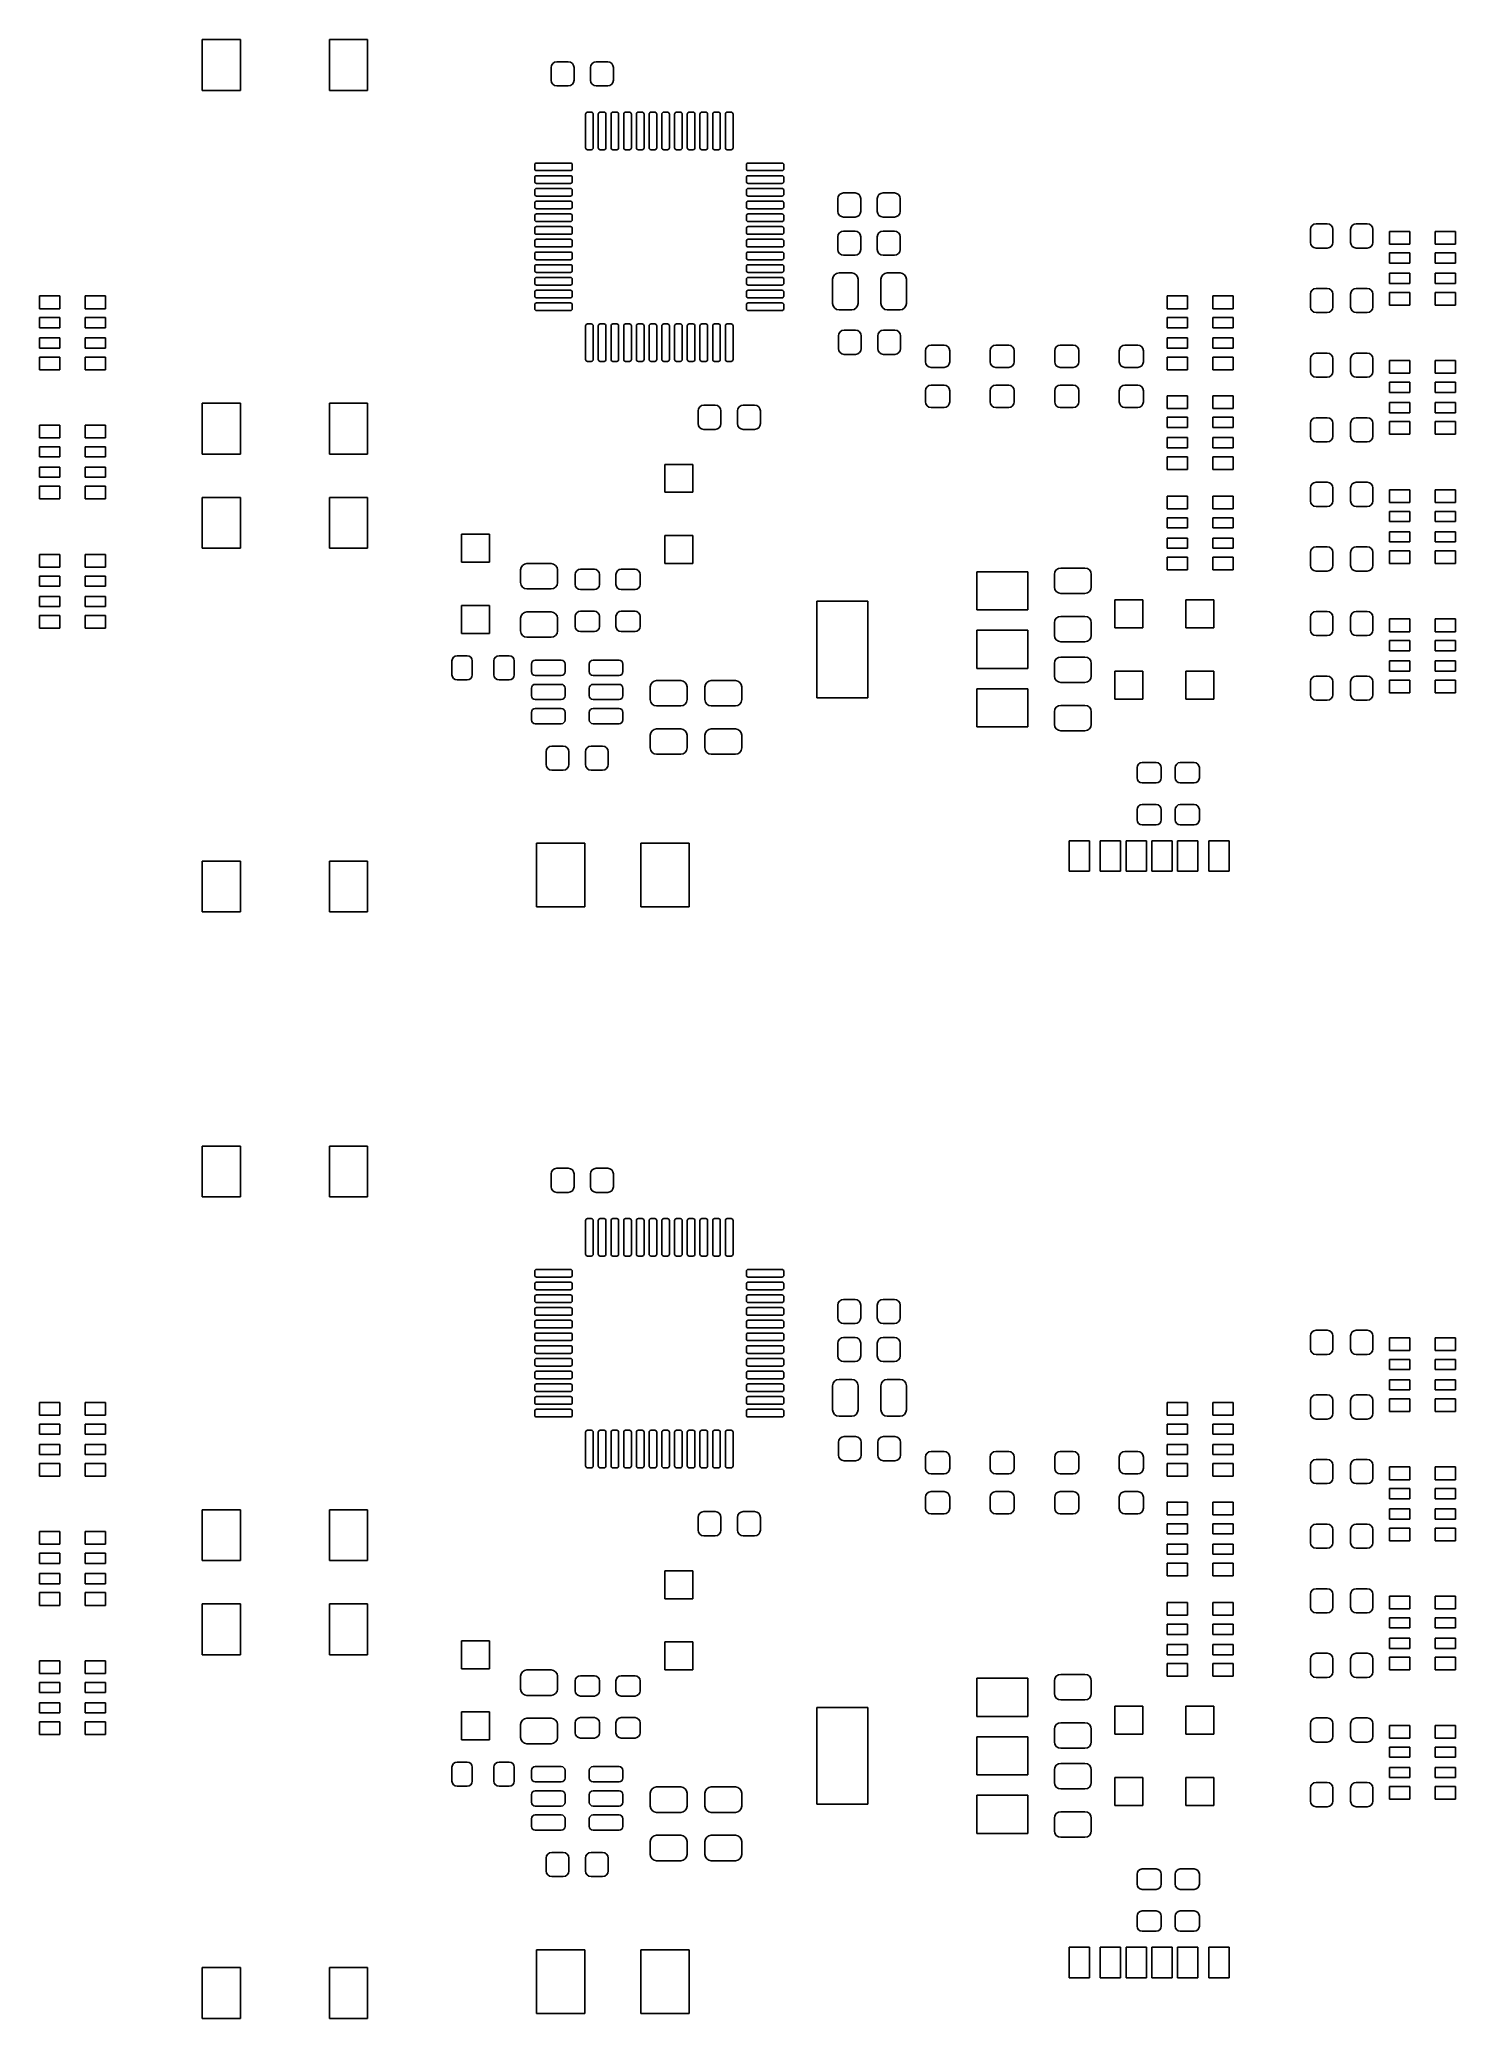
# Model space of a CAD drawing. Extents: x 59.9 to 115.5, y -126.7 to -48.9.
import ezdxf

# ---------------------------------------------------------------- set-up
doc = ezdxf.new("R2010")
doc.units = 0
doc.layers.add('BLACK', color=7, linetype='CONTINUOUS')

msp = doc.modelspace()

# ---------------------------------------------------------------- linework, layer by layer
at = {"layer": 'BLACK', "linetype": 'CONTINUOUS'}
for p, q in [((66.25, -50.85), (66.25, -48.85)), ((66.25, -48.85), (67.75, -48.85)), ((67.75, -48.85), (67.75, -50.85)), ((71.25, -50.85), (71.25, -48.85)), ((71.25, -48.85), (72.75, -48.85)), ((72.75, -48.85), (72.75, -50.85)), ((79.9921, -49.8639), (80.0409, -49.7909)), ((80.0409, -49.7909), (80.1139, -49.7421)), ((80.1139, -49.7421), (80.2, -49.725)), ((80.2, -49.725), (80.65, -49.725)), ((80.65, -49.725), (80.7361, -49.7421)), ((80.7361, -49.7421), (80.8091, -49.7909)), ((80.8091, -49.7909), (80.8579, -49.8639)), ((81.5421, -49.8639), (81.5909, -49.7909)), ((81.5909, -49.7909), (81.6639, -49.7421)), ((81.6639, -49.7421), (81.75, -49.725)), ((81.75, -49.725), (82.2, -49.725)), ((82.2, -49.725), (82.2861, -49.7421)), ((82.2861, -49.7421), (82.3591, -49.7909)), ((82.3591, -49.7909), (82.4079, -49.8639)), ((79.975, -49.95), (79.9921, -49.8639)), ((79.975, -50.45), (79.975, -49.95)), ((79.9921, -50.5361), (79.975, -50.45)), ((80.0409, -50.6091), (79.9921, -50.5361)), ((80.8579, -50.5361), (80.8091, -50.6091)), ((80.8579, -49.8639), (80.875, -49.95)), ((80.875, -50.45), (80.8579, -50.5361)), ((80.875, -49.95), (80.875, -50.45)), ((81.525, -49.95), (81.5421, -49.8639)), ((81.525, -50.45), (81.525, -49.95)), ((81.5421, -50.5361), (81.525, -50.45)), ((81.5909, -50.6091), (81.5421, -50.5361)), ((82.4079, -50.5361), (82.3591, -50.6091)), ((82.4079, -49.8639), (82.425, -49.95)), ((82.425, -50.45), (82.4079, -50.5361)), ((82.425, -49.95), (82.425, -50.45)), ((67.75, -50.85), (66.25, -50.85)), ((72.75, -50.85), (71.25, -50.85)), ((80.1139, -50.6579), (80.0409, -50.6091)), ((80.2, -50.675), (80.1139, -50.6579)), ((80.65, -50.675), (80.2, -50.675)), ((80.7361, -50.6579), (80.65, -50.675)), ((80.8091, -50.6091), (80.7361, -50.6579)), ((81.6639, -50.6579), (81.5909, -50.6091)), ((81.75, -50.675), (81.6639, -50.6579)), ((82.2, -50.675), (81.75, -50.675)), ((82.2861, -50.6579), (82.2, -50.675)), ((82.3591, -50.6091), (82.2861, -50.6579)), ((81.3305, -51.7785), (81.3362, -51.7498)), ((81.3305, -53.1035), (81.3305, -51.7785)), ((81.3362, -51.7498), (81.3525, -51.7254)), ((81.3525, -51.7254), (81.3768, -51.7092)), ((81.3768, -51.7092), (81.4055, -51.7035)), ((81.4055, -51.7035), (81.5555, -51.7035)), ((81.5555, -51.7035), (81.5842, -51.7092)), ((81.5842, -51.7092), (81.6086, -51.7254)), ((81.6086, -51.7254), (81.6248, -51.7498)), ((81.6248, -51.7498), (81.6305, -51.7785)), ((81.6305, -51.7785), (81.6305, -53.1035)), ((81.8305, -51.7785), (81.8362, -51.7498)), ((81.8305, -53.1035), (81.8305, -51.7785)), ((81.8362, -51.7498), (81.8525, -51.7254)), ((81.8525, -51.7254), (81.8768, -51.7092)), ((81.8768, -51.7092), (81.9055, -51.7035)), ((81.9055, -51.7035), (82.0555, -51.7035)), ((82.0555, -51.7035), (82.0842, -51.7092)), ((82.0842, -51.7092), (82.1086, -51.7254)), ((82.1086, -51.7254), (82.1248, -51.7498)), ((82.1248, -51.7498), (82.1305, -51.7785)), ((82.1305, -51.7785), (82.1305, -53.1035)), ((82.3305, -51.7785), (82.3362, -51.7498)), ((82.3305, -53.1035), (82.3305, -51.7785)), ((82.3362, -51.7498), (82.3525, -51.7254)), ((82.3525, -51.7254), (82.3768, -51.7092)), ((82.3768, -51.7092), (82.4055, -51.7035)), ((82.4055, -51.7035), (82.5555, -51.7035)), ((82.5555, -51.7035), (82.5842, -51.7092)), ((82.5842, -51.7092), (82.6086, -51.7254)), ((82.6086, -51.7254), (82.6248, -51.7498)), ((82.6248, -51.7498), (82.6305, -51.7785)), ((82.6305, -51.7785), (82.6305, -53.1035)), ((82.8305, -51.7785), (82.8362, -51.7498)), ((82.8305, -53.1035), (82.8305, -51.7785)), ((82.8362, -51.7498), (82.8525, -51.7254)), ((82.8525, -51.7254), (82.8768, -51.7092)), ((82.8768, -51.7092), (82.9055, -51.7035)), ((82.9055, -51.7035), (83.0555, -51.7035)), ((83.0555, -51.7035), (83.0842, -51.7092)), ((83.0842, -51.7092), (83.1086, -51.7254)), ((83.1086, -51.7254), (83.1248, -51.7498)), ((83.1248, -51.7498), (83.1305, -51.7785)), ((83.1305, -51.7785), (83.1305, -53.1035)), ((83.3305, -51.7785), (83.3362, -51.7498)), ((83.3305, -53.1035), (83.3305, -51.7785)), ((83.3362, -51.7498), (83.3525, -51.7254)), ((83.3525, -51.7254), (83.3768, -51.7092)), ((83.3768, -51.7092), (83.4055, -51.7035)), ((83.4055, -51.7035), (83.5555, -51.7035)), ((83.5555, -51.7035), (83.5842, -51.7092)), ((83.5842, -51.7092), (83.6086, -51.7254)), ((83.6086, -51.7254), (83.6248, -51.7498)), ((83.6248, -51.7498), (83.6305, -51.7785)), ((83.6305, -51.7785), (83.6305, -53.1035)), ((83.8305, -51.7785), (83.8362, -51.7498)), ((83.8305, -53.1035), (83.8305, -51.7785)), ((83.8362, -51.7498), (83.8525, -51.7254)), ((83.8525, -51.7254), (83.8768, -51.7092)), ((83.8768, -51.7092), (83.9055, -51.7035)), ((83.9055, -51.7035), (84.0555, -51.7035)), ((84.0555, -51.7035), (84.0842, -51.7092)), ((84.0842, -51.7092), (84.1086, -51.7254)), ((84.1086, -51.7254), (84.1248, -51.7498)), ((84.1248, -51.7498), (84.1305, -51.7785)), ((84.1305, -51.7785), (84.1305, -53.1035)), ((84.3305, -51.7785), (84.3362, -51.7498)), ((84.3305, -53.1035), (84.3305, -51.7785)), ((84.3362, -51.7498), (84.3525, -51.7254)), ((84.3525, -51.7254), (84.3768, -51.7092)), ((84.3768, -51.7092), (84.4055, -51.7035)), ((84.4055, -51.7035), (84.5555, -51.7035)), ((84.5555, -51.7035), (84.5842, -51.7092)), ((84.5842, -51.7092), (84.6086, -51.7254)), ((84.6086, -51.7254), (84.6248, -51.7498)), ((84.6248, -51.7498), (84.6305, -51.7785)), ((84.6305, -51.7785), (84.6305, -53.1035)), ((84.8305, -51.7785), (84.8362, -51.7498)), ((84.8305, -53.1035), (84.8305, -51.7785)), ((84.8362, -51.7498), (84.8525, -51.7254)), ((84.8525, -51.7254), (84.8768, -51.7092)), ((84.8768, -51.7092), (84.9055, -51.7035)), ((84.9055, -51.7035), (85.0555, -51.7035)), ((85.0555, -51.7035), (85.0842, -51.7092)), ((85.0842, -51.7092), (85.1086, -51.7254)), ((85.1086, -51.7254), (85.1248, -51.7498)), ((85.1248, -51.7498), (85.1305, -51.7785)), ((85.1305, -51.7785), (85.1305, -53.1035)), ((85.3305, -51.7785), (85.3362, -51.7498)), ((85.3305, -53.1035), (85.3305, -51.7785)), ((85.3362, -51.7498), (85.3525, -51.7254)), ((85.3525, -51.7254), (85.3768, -51.7092)), ((85.3768, -51.7092), (85.4055, -51.7035)), ((85.4055, -51.7035), (85.5555, -51.7035)), ((85.5555, -51.7035), (85.5842, -51.7092)), ((85.5842, -51.7092), (85.6086, -51.7254)), ((85.6086, -51.7254), (85.6248, -51.7498)), ((85.6248, -51.7498), (85.6305, -51.7785)), ((85.6305, -51.7785), (85.6305, -53.1035)), ((85.8305, -51.7785), (85.8362, -51.7498)), ((85.8305, -53.1035), (85.8305, -51.7785)), ((85.8362, -51.7498), (85.8525, -51.7254)), ((85.8525, -51.7254), (85.8768, -51.7092)), ((85.8768, -51.7092), (85.9055, -51.7035)), ((85.9055, -51.7035), (86.0555, -51.7035)), ((86.0555, -51.7035), (86.0842, -51.7092)), ((86.0842, -51.7092), (86.1086, -51.7254)), ((86.1086, -51.7254), (86.1248, -51.7498)), ((86.1248, -51.7498), (86.1305, -51.7785)), ((86.1305, -51.7785), (86.1305, -53.1035)), ((86.3305, -51.7785), (86.3362, -51.7498)), ((86.3305, -53.1035), (86.3305, -51.7785)), ((86.3362, -51.7498), (86.3525, -51.7254)), ((86.3525, -51.7254), (86.3768, -51.7092)), ((86.3768, -51.7092), (86.4055, -51.7035)), ((86.4055, -51.7035), (86.5555, -51.7035)), ((86.5555, -51.7035), (86.5842, -51.7092)), ((86.5842, -51.7092), (86.6086, -51.7254)), ((86.6086, -51.7254), (86.6248, -51.7498)), ((86.6248, -51.7498), (86.6305, -51.7785)), ((86.6305, -51.7785), (86.6305, -53.1035)), ((86.8305, -51.7785), (86.8362, -51.7498)), ((86.8305, -53.1035), (86.8305, -51.7785)), ((86.8362, -51.7498), (86.8525, -51.7254)), ((86.8525, -51.7254), (86.8768, -51.7092)), ((86.8768, -51.7092), (86.9055, -51.7035)), ((86.9055, -51.7035), (87.0555, -51.7035)), ((87.0555, -51.7035), (87.0842, -51.7092)), ((87.0842, -51.7092), (87.1086, -51.7254)), ((87.1086, -51.7254), (87.1248, -51.7498)), ((87.1248, -51.7498), (87.1305, -51.7785)), ((87.1305, -51.7785), (87.1305, -53.1035)), ((81.3362, -53.1322), (81.3305, -53.1035)), ((81.3525, -53.1565), (81.3362, -53.1322)), ((81.3768, -53.1728), (81.3525, -53.1565)), ((81.4055, -53.1785), (81.3768, -53.1728)), ((81.5555, -53.1785), (81.4055, -53.1785)), ((81.5842, -53.1728), (81.5555, -53.1785)), ((81.6086, -53.1565), (81.5842, -53.1728)), ((81.6248, -53.1322), (81.6086, -53.1565)), ((81.6305, -53.1035), (81.6248, -53.1322)), ((81.8362, -53.1322), (81.8305, -53.1035)), ((81.8525, -53.1565), (81.8362, -53.1322)), ((81.8768, -53.1728), (81.8525, -53.1565)), ((81.9055, -53.1785), (81.8768, -53.1728)), ((82.0555, -53.1785), (81.9055, -53.1785)), ((82.0842, -53.1728), (82.0555, -53.1785)), ((82.1086, -53.1565), (82.0842, -53.1728)), ((82.1248, -53.1322), (82.1086, -53.1565)), ((82.1305, -53.1035), (82.1248, -53.1322)), ((82.3362, -53.1322), (82.3305, -53.1035)), ((82.3525, -53.1565), (82.3362, -53.1322)), ((82.3768, -53.1728), (82.3525, -53.1565)), ((82.4055, -53.1785), (82.3768, -53.1728)), ((82.5555, -53.1785), (82.4055, -53.1785)), ((82.5842, -53.1728), (82.5555, -53.1785)), ((82.6086, -53.1565), (82.5842, -53.1728)), ((82.6248, -53.1322), (82.6086, -53.1565)), ((82.6305, -53.1035), (82.6248, -53.1322)), ((82.8362, -53.1322), (82.8305, -53.1035)), ((82.8525, -53.1565), (82.8362, -53.1322)), ((82.8768, -53.1728), (82.8525, -53.1565)), ((82.9055, -53.1785), (82.8768, -53.1728)), ((83.0555, -53.1785), (82.9055, -53.1785)), ((83.0842, -53.1728), (83.0555, -53.1785)), ((83.1086, -53.1565), (83.0842, -53.1728)), ((83.1248, -53.1322), (83.1086, -53.1565)), ((83.1305, -53.1035), (83.1248, -53.1322)), ((83.3362, -53.1322), (83.3305, -53.1035)), ((83.3525, -53.1565), (83.3362, -53.1322)), ((83.3768, -53.1728), (83.3525, -53.1565)), ((83.4055, -53.1785), (83.3768, -53.1728)), ((83.5555, -53.1785), (83.4055, -53.1785)), ((83.5842, -53.1728), (83.5555, -53.1785)), ((83.6086, -53.1565), (83.5842, -53.1728)), ((83.6248, -53.1322), (83.6086, -53.1565)), ((83.6305, -53.1035), (83.6248, -53.1322)), ((83.8362, -53.1322), (83.8305, -53.1035)), ((83.8525, -53.1565), (83.8362, -53.1322)), ((83.8768, -53.1728), (83.8525, -53.1565)), ((83.9055, -53.1785), (83.8768, -53.1728)), ((84.0555, -53.1785), (83.9055, -53.1785)), ((84.0842, -53.1728), (84.0555, -53.1785)), ((84.1086, -53.1565), (84.0842, -53.1728)), ((84.1248, -53.1322), (84.1086, -53.1565)), ((84.1305, -53.1035), (84.1248, -53.1322)), ((84.3362, -53.1322), (84.3305, -53.1035)), ((84.3525, -53.1565), (84.3362, -53.1322)), ((84.3768, -53.1728), (84.3525, -53.1565)), ((84.4055, -53.1785), (84.3768, -53.1728)), ((84.5555, -53.1785), (84.4055, -53.1785)), ((84.5842, -53.1728), (84.5555, -53.1785)), ((84.6086, -53.1565), (84.5842, -53.1728)), ((84.6248, -53.1322), (84.6086, -53.1565)), ((84.6305, -53.1035), (84.6248, -53.1322)), ((84.8362, -53.1322), (84.8305, -53.1035)), ((84.8525, -53.1565), (84.8362, -53.1322)), ((84.8768, -53.1728), (84.8525, -53.1565)), ((84.9055, -53.1785), (84.8768, -53.1728)), ((85.0555, -53.1785), (84.9055, -53.1785)), ((85.0842, -53.1728), (85.0555, -53.1785)), ((85.1086, -53.1565), (85.0842, -53.1728)), ((85.1248, -53.1322), (85.1086, -53.1565)), ((85.1305, -53.1035), (85.1248, -53.1322)), ((85.3362, -53.1322), (85.3305, -53.1035)), ((85.3525, -53.1565), (85.3362, -53.1322)), ((85.3768, -53.1728), (85.3525, -53.1565)), ((85.4055, -53.1785), (85.3768, -53.1728)), ((85.5555, -53.1785), (85.4055, -53.1785)), ((85.5842, -53.1728), (85.5555, -53.1785)), ((85.6086, -53.1565), (85.5842, -53.1728)), ((85.6248, -53.1322), (85.6086, -53.1565)), ((85.6305, -53.1035), (85.6248, -53.1322)), ((85.8362, -53.1322), (85.8305, -53.1035)), ((85.8525, -53.1565), (85.8362, -53.1322)), ((85.8768, -53.1728), (85.8525, -53.1565)), ((85.9055, -53.1785), (85.8768, -53.1728)), ((86.0555, -53.1785), (85.9055, -53.1785)), ((86.0842, -53.1728), (86.0555, -53.1785)), ((86.1086, -53.1565), (86.0842, -53.1728)), ((86.1248, -53.1322), (86.1086, -53.1565)), ((86.1305, -53.1035), (86.1248, -53.1322)), ((86.3362, -53.1322), (86.3305, -53.1035)), ((86.3525, -53.1565), (86.3362, -53.1322)), ((86.3768, -53.1728), (86.3525, -53.1565)), ((86.4055, -53.1785), (86.3768, -53.1728)), ((86.5555, -53.1785), (86.4055, -53.1785)), ((86.5842, -53.1728), (86.5555, -53.1785)), ((86.6086, -53.1565), (86.5842, -53.1728)), ((86.6248, -53.1322), (86.6086, -53.1565)), ((86.6305, -53.1035), (86.6248, -53.1322)), ((86.8362, -53.1322), (86.8305, -53.1035)), ((86.8525, -53.1565), (86.8362, -53.1322)), ((86.8768, -53.1728), (86.8525, -53.1565)), ((86.9055, -53.1785), (86.8768, -53.1728)), ((87.0555, -53.1785), (86.9055, -53.1785)), ((87.0842, -53.1728), (87.0555, -53.1785)), ((87.1086, -53.1565), (87.0842, -53.1728)), ((87.1248, -53.1322), (87.1086, -53.1565)), ((87.1305, -53.1035), (87.1248, -53.1322)), ((79.3305, -53.7785), (79.3362, -53.7498)), ((79.3305, -53.9285), (79.3305, -53.7785)), ((79.3362, -53.9572), (79.3305, -53.9285)), ((79.3305, -54.2785), (79.3362, -54.2498)), ((79.3305, -54.4285), (79.3305, -54.2785)), ((79.3362, -54.4572), (79.3305, -54.4285)), ((79.3362, -53.7498), (79.3525, -53.7254)), ((79.3525, -53.9815), (79.3362, -53.9572)), ((79.3362, -54.2498), (79.3525, -54.2254)), ((79.3525, -54.4815), (79.3362, -54.4572)), ((79.3525, -53.7254), (79.3768, -53.7092)), ((79.3768, -53.9978), (79.3525, -53.9815)), ((79.3525, -54.2254), (79.3768, -54.2092)), ((79.3768, -53.7092), (79.4055, -53.7035)), ((79.4055, -54.0035), (79.3768, -53.9978)), ((79.3768, -54.2092), (79.4055, -54.2035)), ((79.4055, -53.7035), (80.7305, -53.7035)), ((80.7305, -54.0035), (79.4055, -54.0035)), ((79.4055, -54.2035), (80.7305, -54.2035)), ((80.7305, -53.7035), (80.7592, -53.7092)), ((80.7592, -53.9978), (80.7305, -54.0035)), ((80.7305, -54.2035), (80.7592, -54.2092)), ((80.7592, -53.7092), (80.7836, -53.7254)), ((80.7836, -53.9815), (80.7592, -53.9978)), ((80.7592, -54.2092), (80.7836, -54.2254)), ((80.7836, -53.7254), (80.7998, -53.7498)), ((80.7998, -53.9572), (80.7836, -53.9815)), ((80.7836, -54.2254), (80.7998, -54.2498)), ((80.7998, -54.4572), (80.7836, -54.4815)), ((80.7998, -53.7498), (80.8055, -53.7785)), ((80.8055, -53.9285), (80.7998, -53.9572)), ((80.7998, -54.2498), (80.8055, -54.2785)), ((80.8055, -54.4285), (80.7998, -54.4572)), ((80.8055, -53.7785), (80.8055, -53.9285)), ((80.8055, -54.2785), (80.8055, -54.4285)), ((87.6555, -53.7785), (87.6612, -53.7498)), ((87.6555, -53.9285), (87.6555, -53.7785)), ((87.6612, -53.9572), (87.6555, -53.9285)), ((87.6555, -54.2785), (87.6612, -54.2498)), ((87.6555, -54.4285), (87.6555, -54.2785)), ((87.6612, -54.4572), (87.6555, -54.4285)), ((87.6612, -53.7498), (87.6775, -53.7254)), ((87.6775, -53.9815), (87.6612, -53.9572)), ((87.6612, -54.2498), (87.6775, -54.2254)), ((87.6775, -54.4815), (87.6612, -54.4572)), ((87.6775, -53.7254), (87.7018, -53.7092)), ((87.7018, -53.9978), (87.6775, -53.9815)), ((87.6775, -54.2254), (87.7018, -54.2092)), ((87.7018, -53.7092), (87.7305, -53.7035)), ((87.7305, -54.0035), (87.7018, -53.9978)), ((87.7018, -54.2092), (87.7305, -54.2035)), ((87.7305, -53.7035), (89.0555, -53.7035)), ((89.0555, -54.0035), (87.7305, -54.0035)), ((87.7305, -54.2035), (89.0555, -54.2035)), ((89.0555, -53.7035), (89.0842, -53.7092)), ((89.0842, -53.9978), (89.0555, -54.0035)), ((89.0555, -54.2035), (89.0842, -54.2092)), ((89.0842, -53.7092), (89.1086, -53.7254)), ((89.1086, -53.9815), (89.0842, -53.9978)), ((89.0842, -54.2092), (89.1086, -54.2254)), ((89.1086, -53.7254), (89.1248, -53.7498)), ((89.1248, -53.9572), (89.1086, -53.9815)), ((89.1086, -54.2254), (89.1248, -54.2498)), ((89.1248, -54.4572), (89.1086, -54.4815)), ((89.1248, -53.7498), (89.1305, -53.7785)), ((89.1305, -53.9285), (89.1248, -53.9572)), ((89.1248, -54.2498), (89.1305, -54.2785)), ((89.1305, -54.4285), (89.1248, -54.4572)), ((89.1305, -53.7785), (89.1305, -53.9285)), ((89.1305, -54.2785), (89.1305, -54.4285)), ((79.3305, -54.7785), (79.3362, -54.7498)), ((79.3305, -54.9285), (79.3305, -54.7785)), ((79.3362, -54.9572), (79.3305, -54.9285)), ((79.3362, -54.7498), (79.3525, -54.7254)), ((79.3525, -54.9815), (79.3362, -54.9572)), ((79.3362, -55.2498), (79.3525, -55.2254)), ((79.3768, -54.4978), (79.3525, -54.4815)), ((79.3525, -54.7254), (79.3768, -54.7092)), ((79.3768, -54.9978), (79.3525, -54.9815)), ((79.3525, -55.2254), (79.3768, -55.2092)), ((79.4055, -54.5035), (79.3768, -54.4978)), ((79.3768, -54.7092), (79.4055, -54.7035)), ((79.4055, -55.0035), (79.3768, -54.9978)), ((79.3768, -55.2092), (79.4055, -55.2035)), ((80.7305, -54.5035), (79.4055, -54.5035)), ((79.4055, -54.7035), (80.7305, -54.7035)), ((80.7305, -55.0035), (79.4055, -55.0035)), ((79.4055, -55.2035), (80.7305, -55.2035)), ((80.7592, -54.4978), (80.7305, -54.5035)), ((80.7305, -54.7035), (80.7592, -54.7092)), ((80.7592, -54.9978), (80.7305, -55.0035)), ((80.7305, -55.2035), (80.7592, -55.2092)), ((80.7836, -54.4815), (80.7592, -54.4978)), ((80.7592, -54.7092), (80.7836, -54.7254)), ((80.7836, -54.9815), (80.7592, -54.9978)), ((80.7592, -55.2092), (80.7836, -55.2254)), ((80.7836, -54.7254), (80.7998, -54.7498)), ((80.7998, -54.9572), (80.7836, -54.9815)), ((80.7836, -55.2254), (80.7998, -55.2498)), ((80.7998, -54.7498), (80.8055, -54.7785)), ((80.8055, -54.9285), (80.7998, -54.9572)), ((80.8055, -54.7785), (80.8055, -54.9285)), ((87.6555, -54.7785), (87.6612, -54.7498)), ((87.6555, -54.9285), (87.6555, -54.7785)), ((87.6612, -54.9572), (87.6555, -54.9285)), ((87.6612, -54.7498), (87.6775, -54.7254)), ((87.6775, -54.9815), (87.6612, -54.9572)), ((87.6612, -55.2498), (87.6775, -55.2254)), ((87.7018, -54.4978), (87.6775, -54.4815)), ((87.6775, -54.7254), (87.7018, -54.7092)), ((87.7018, -54.9978), (87.6775, -54.9815)), ((87.6775, -55.2254), (87.7018, -55.2092)), ((87.7305, -54.5035), (87.7018, -54.4978)), ((87.7018, -54.7092), (87.7305, -54.7035)), ((87.7305, -55.0035), (87.7018, -54.9978)), ((87.7018, -55.2092), (87.7305, -55.2035)), ((89.0555, -54.5035), (87.7305, -54.5035)), ((87.7305, -54.7035), (89.0555, -54.7035)), ((89.0555, -55.0035), (87.7305, -55.0035)), ((87.7305, -55.2035), (89.0555, -55.2035)), ((89.0842, -54.4978), (89.0555, -54.5035)), ((89.0555, -54.7035), (89.0842, -54.7092)), ((89.0842, -54.9978), (89.0555, -55.0035)), ((89.0555, -55.2035), (89.0842, -55.2092)), ((89.1086, -54.4815), (89.0842, -54.4978)), ((89.0842, -54.7092), (89.1086, -54.7254)), ((89.1086, -54.9815), (89.0842, -54.9978)), ((89.0842, -55.2092), (89.1086, -55.2254)), ((89.1086, -54.7254), (89.1248, -54.7498)), ((89.1248, -54.9572), (89.1086, -54.9815)), ((89.1086, -55.2254), (89.1248, -55.2498)), ((89.1248, -54.7498), (89.1305, -54.7785)), ((89.1305, -54.9285), (89.1248, -54.9572)), ((89.1305, -54.7785), (89.1305, -54.9285)), ((91.2555, -55.1035), (91.2726, -55.0174)), ((91.2555, -55.6035), (91.2555, -55.1035)), ((91.2726, -55.0174), (91.3214, -54.9444)), ((91.3214, -54.9444), (91.3944, -54.8956)), ((91.3944, -54.8956), (91.4805, -54.8785)), ((91.4805, -54.8785), (91.9305, -54.8785)), ((91.9305, -54.8785), (92.0166, -54.8956)), ((92.0166, -54.8956), (92.0896, -54.9444)), ((92.0896, -54.9444), (92.1384, -55.0174)), ((92.1384, -55.0174), (92.1555, -55.1035)), ((92.1555, -55.1035), (92.1555, -55.6035)), ((92.8055, -55.1035), (92.8226, -55.0174)), ((92.8055, -55.6035), (92.8055, -55.1035)), ((92.8226, -55.0174), (92.8714, -54.9444)), ((92.8714, -54.9444), (92.9444, -54.8956)), ((92.9444, -54.8956), (93.0305, -54.8785)), ((93.0305, -54.8785), (93.4805, -54.8785)), ((93.4805, -54.8785), (93.5666, -54.8956)), ((93.5666, -54.8956), (93.6396, -54.9444)), ((93.6396, -54.9444), (93.6884, -55.0174)), ((93.6884, -55.0174), (93.7055, -55.1035)), ((93.7055, -55.1035), (93.7055, -55.6035)), ((79.3305, -55.2785), (79.3362, -55.2498)), ((79.3305, -55.4285), (79.3305, -55.2785)), ((79.3362, -55.4572), (79.3305, -55.4285)), ((79.3305, -55.7785), (79.3362, -55.7498)), ((79.3305, -55.9285), (79.3305, -55.7785)), ((79.3362, -55.9572), (79.3305, -55.9285)), ((79.3525, -55.4815), (79.3362, -55.4572)), ((79.3362, -55.7498), (79.3525, -55.7254)), ((79.3525, -55.9815), (79.3362, -55.9572)), ((79.3768, -55.4978), (79.3525, -55.4815)), ((79.3525, -55.7254), (79.3768, -55.7092)), ((79.3768, -55.9978), (79.3525, -55.9815)), ((79.4055, -55.5035), (79.3768, -55.4978)), ((79.3768, -55.7092), (79.4055, -55.7035)), ((79.4055, -56.0035), (79.3768, -55.9978)), ((80.7305, -55.5035), (79.4055, -55.5035)), ((79.4055, -55.7035), (80.7305, -55.7035)), ((80.7305, -56.0035), (79.4055, -56.0035)), ((80.7592, -55.4978), (80.7305, -55.5035)), ((80.7305, -55.7035), (80.7592, -55.7092)), ((80.7592, -55.9978), (80.7305, -56.0035)), ((80.7836, -55.4815), (80.7592, -55.4978)), ((80.7592, -55.7092), (80.7836, -55.7254)), ((80.7836, -55.9815), (80.7592, -55.9978)), ((80.7998, -55.4572), (80.7836, -55.4815)), ((80.7836, -55.7254), (80.7998, -55.7498)), ((80.7998, -55.9572), (80.7836, -55.9815)), ((80.7998, -55.2498), (80.8055, -55.2785)), ((80.8055, -55.4285), (80.7998, -55.4572)), ((80.7998, -55.7498), (80.8055, -55.7785)), ((80.8055, -55.9285), (80.7998, -55.9572)), ((80.8055, -55.2785), (80.8055, -55.4285)), ((80.8055, -55.7785), (80.8055, -55.9285)), ((87.6555, -55.2785), (87.6612, -55.2498)), ((87.6555, -55.4285), (87.6555, -55.2785)), ((87.6612, -55.4572), (87.6555, -55.4285)), ((87.6555, -55.7785), (87.6612, -55.7498)), ((87.6555, -55.9285), (87.6555, -55.7785)), ((87.6612, -55.9572), (87.6555, -55.9285)), ((87.6775, -55.4815), (87.6612, -55.4572)), ((87.6612, -55.7498), (87.6775, -55.7254)), ((87.6775, -55.9815), (87.6612, -55.9572)), ((87.7018, -55.4978), (87.6775, -55.4815)), ((87.6775, -55.7254), (87.7018, -55.7092)), ((87.7018, -55.9978), (87.6775, -55.9815)), ((87.7305, -55.5035), (87.7018, -55.4978)), ((87.7018, -55.7092), (87.7305, -55.7035)), ((87.7305, -56.0035), (87.7018, -55.9978)), ((89.0555, -55.5035), (87.7305, -55.5035)), ((87.7305, -55.7035), (89.0555, -55.7035)), ((89.0555, -56.0035), (87.7305, -56.0035)), ((89.0842, -55.4978), (89.0555, -55.5035)), ((89.0555, -55.7035), (89.0842, -55.7092)), ((89.0842, -55.9978), (89.0555, -56.0035)), ((89.1086, -55.4815), (89.0842, -55.4978)), ((89.0842, -55.7092), (89.1086, -55.7254)), ((89.1086, -55.9815), (89.0842, -55.9978)), ((89.1248, -55.4572), (89.1086, -55.4815)), ((89.1086, -55.7254), (89.1248, -55.7498)), ((89.1248, -55.9572), (89.1086, -55.9815)), ((89.1248, -55.2498), (89.1305, -55.2785)), ((89.1305, -55.4285), (89.1248, -55.4572)), ((89.1248, -55.7498), (89.1305, -55.7785)), ((89.1305, -55.9285), (89.1248, -55.9572)), ((89.1305, -55.2785), (89.1305, -55.4285)), ((89.1305, -55.7785), (89.1305, -55.9285)), ((91.2726, -55.6896), (91.2555, -55.6035)), ((91.3214, -55.7626), (91.2726, -55.6896)), ((91.3944, -55.8113), (91.3214, -55.7626)), ((91.4805, -55.8285), (91.3944, -55.8113)), ((91.9305, -55.8285), (91.4805, -55.8285)), ((92.0166, -55.8113), (91.9305, -55.8285)), ((92.0896, -55.7626), (92.0166, -55.8113)), ((92.1384, -55.6896), (92.0896, -55.7626)), ((92.1555, -55.6035), (92.1384, -55.6896)), ((92.8226, -55.6896), (92.8055, -55.6035)), ((92.8714, -55.7626), (92.8226, -55.6896)), ((92.9444, -55.8113), (92.8714, -55.7626)), ((93.0305, -55.8285), (92.9444, -55.8113)), ((93.4805, -55.8285), (93.0305, -55.8285)), ((93.5666, -55.8113), (93.4805, -55.8285)), ((93.6396, -55.7626), (93.5666, -55.8113)), ((93.6884, -55.6896), (93.6396, -55.7626)), ((93.7055, -55.6035), (93.6884, -55.6896)), ((79.3305, -56.2785), (79.3362, -56.2498)), ((79.3305, -56.4285), (79.3305, -56.2785)), ((79.3362, -56.4572), (79.3305, -56.4285)), ((79.3305, -56.7785), (79.3362, -56.7498)), ((79.3305, -56.9285), (79.3305, -56.7785)), ((79.3362, -56.2498), (79.3525, -56.2254)), ((79.3525, -56.4815), (79.3362, -56.4572)), ((79.3362, -56.7498), (79.3525, -56.7254)), ((79.3525, -56.2254), (79.3768, -56.2092)), ((79.3768, -56.4978), (79.3525, -56.4815)), ((79.3525, -56.7254), (79.3768, -56.7092)), ((79.3768, -56.2092), (79.4055, -56.2035)), ((79.4055, -56.5035), (79.3768, -56.4978)), ((79.3768, -56.7092), (79.4055, -56.7035)), ((79.4055, -56.2035), (80.7305, -56.2035)), ((80.7305, -56.5035), (79.4055, -56.5035)), ((79.4055, -56.7035), (80.7305, -56.7035)), ((80.7305, -56.2035), (80.7592, -56.2092)), ((80.7592, -56.4978), (80.7305, -56.5035)), ((80.7305, -56.7035), (80.7592, -56.7092)), ((80.7592, -56.2092), (80.7836, -56.2254)), ((80.7836, -56.4815), (80.7592, -56.4978)), ((80.7592, -56.7092), (80.7836, -56.7254)), ((80.7836, -56.2254), (80.7998, -56.2498)), ((80.7998, -56.4572), (80.7836, -56.4815)), ((80.7836, -56.7254), (80.7998, -56.7498)), ((80.7998, -56.2498), (80.8055, -56.2785)), ((80.8055, -56.4285), (80.7998, -56.4572)), ((80.7998, -56.7498), (80.8055, -56.7785)), ((80.8055, -56.2785), (80.8055, -56.4285)), ((80.8055, -56.7785), (80.8055, -56.9285)), ((87.6555, -56.2785), (87.6612, -56.2498)), ((87.6555, -56.4285), (87.6555, -56.2785)), ((87.6612, -56.4572), (87.6555, -56.4285)), ((87.6555, -56.7785), (87.6612, -56.7498)), ((87.6555, -56.9285), (87.6555, -56.7785)), ((87.6612, -56.2498), (87.6775, -56.2254)), ((87.6775, -56.4815), (87.6612, -56.4572)), ((87.6612, -56.7498), (87.6775, -56.7254)), ((87.6775, -56.2254), (87.7018, -56.2092)), ((87.7018, -56.4978), (87.6775, -56.4815)), ((87.6775, -56.7254), (87.7018, -56.7092)), ((87.7018, -56.2092), (87.7305, -56.2035)), ((87.7305, -56.5035), (87.7018, -56.4978)), ((87.7018, -56.7092), (87.7305, -56.7035)), ((87.7305, -56.2035), (89.0555, -56.2035)), ((89.0555, -56.5035), (87.7305, -56.5035)), ((87.7305, -56.7035), (89.0555, -56.7035)), ((89.0555, -56.2035), (89.0842, -56.2092)), ((89.0842, -56.4978), (89.0555, -56.5035)), ((89.0555, -56.7035), (89.0842, -56.7092)), ((89.0842, -56.2092), (89.1086, -56.2254)), ((89.1086, -56.4815), (89.0842, -56.4978)), ((89.0842, -56.7092), (89.1086, -56.7254)), ((89.1086, -56.2254), (89.1248, -56.2498)), ((89.1248, -56.4572), (89.1086, -56.4815)), ((89.1086, -56.7254), (89.1248, -56.7498)), ((89.1248, -56.2498), (89.1305, -56.2785)), ((89.1305, -56.4285), (89.1248, -56.4572)), ((89.1248, -56.7498), (89.1305, -56.7785)), ((89.1305, -56.2785), (89.1305, -56.4285)), ((89.1305, -56.7785), (89.1305, -56.9285)), ((91.2555, -56.6035), (91.2726, -56.5174)), ((91.2555, -57.1035), (91.2555, -56.6035)), ((91.2726, -56.5174), (91.3214, -56.4444)), ((91.3214, -56.4444), (91.3944, -56.3956)), ((91.3944, -56.3956), (91.4805, -56.3785)), ((91.4805, -56.3785), (91.9305, -56.3785)), ((91.9305, -56.3785), (92.0166, -56.3956)), ((92.0166, -56.3956), (92.0896, -56.4444)), ((92.0896, -56.4444), (92.1384, -56.5174)), ((92.1384, -56.5174), (92.1555, -56.6035)), ((92.1555, -56.6035), (92.1555, -57.1035)), ((92.8055, -56.6035), (92.8226, -56.5174)), ((92.8055, -57.1035), (92.8055, -56.6035)), ((92.8226, -56.5174), (92.8714, -56.4444)), ((92.8714, -56.4444), (92.9444, -56.3956)), ((92.9444, -56.3956), (93.0305, -56.3785)), ((93.0305, -56.3785), (93.4805, -56.3785)), ((93.4805, -56.3785), (93.5666, -56.3956)), ((93.5666, -56.3956), (93.6396, -56.4444)), ((93.6396, -56.4444), (93.6884, -56.5174)), ((93.6884, -56.5174), (93.7055, -56.6035)), ((93.7055, -56.6035), (93.7055, -57.1035)), ((109.85, -56.3137), (109.867, -56.23)), ((109.85, -56.8262), (109.85, -56.3137)), ((109.867, -56.23), (109.914, -56.1591)), ((109.914, -56.1591), (109.985, -56.1117)), ((109.985, -56.1117), (110.069, -56.095)), ((110.069, -56.095), (110.506, -56.095)), ((110.506, -56.095), (110.59, -56.1117)), ((110.59, -56.1117), (110.661, -56.1591)), ((110.661, -56.1591), (110.708, -56.23)), ((110.708, -56.23), (110.725, -56.3137)), ((110.725, -56.3137), (110.725, -56.8262)), ((111.425, -56.3137), (111.442, -56.23)), ((111.425, -56.8262), (111.425, -56.3137)), ((111.442, -56.23), (111.489, -56.1591)), ((111.489, -56.1591), (111.56, -56.1117)), ((111.56, -56.1117), (111.644, -56.095)), ((111.644, -56.095), (112.081, -56.095)), ((112.081, -56.095), (112.165, -56.1117)), ((112.165, -56.1117), (112.236, -56.1591)), ((112.236, -56.1591), (112.283, -56.23)), ((112.283, -56.23), (112.3, -56.3137)), ((112.3, -56.3137), (112.3, -56.8262)), ((112.95, -56.89), (112.95, -56.39)), ((112.95, -56.39), (113.75, -56.39)), ((113.75, -56.39), (113.75, -56.89)), ((114.75, -56.89), (114.75, -56.39)), ((114.75, -56.39), (115.55, -56.39)), ((115.55, -56.39), (115.55, -56.89)), ((79.3362, -56.9572), (79.3305, -56.9285)), ((79.3305, -57.2785), (79.3362, -57.2498)), ((79.3305, -57.4285), (79.3305, -57.2785)), ((79.3362, -57.4572), (79.3305, -57.4285)), ((79.3525, -56.9815), (79.3362, -56.9572)), ((79.3362, -57.2498), (79.3525, -57.2254)), ((79.3525, -57.4815), (79.3362, -57.4572)), ((79.3768, -56.9978), (79.3525, -56.9815)), ((79.3525, -57.2254), (79.3768, -57.2092)), ((79.3768, -57.4978), (79.3525, -57.4815)), ((79.4055, -57.0035), (79.3768, -56.9978)), ((79.3768, -57.2092), (79.4055, -57.2035)), ((79.4055, -57.5035), (79.3768, -57.4978)), ((80.7305, -57.0035), (79.4055, -57.0035)), ((79.4055, -57.2035), (80.7305, -57.2035)), ((80.7305, -57.5035), (79.4055, -57.5035)), ((80.7592, -56.9978), (80.7305, -57.0035)), ((80.7305, -57.2035), (80.7592, -57.2092)), ((80.7592, -57.4978), (80.7305, -57.5035)), ((80.7836, -56.9815), (80.7592, -56.9978)), ((80.7592, -57.2092), (80.7836, -57.2254)), ((80.7836, -57.4815), (80.7592, -57.4978)), ((80.7998, -56.9572), (80.7836, -56.9815)), ((80.7836, -57.2254), (80.7998, -57.2498)), ((80.7998, -57.4572), (80.7836, -57.4815)), ((80.8055, -56.9285), (80.7998, -56.9572)), ((80.7998, -57.2498), (80.8055, -57.2785)), ((80.8055, -57.4285), (80.7998, -57.4572)), ((80.8055, -57.2785), (80.8055, -57.4285)), ((87.6612, -56.9572), (87.6555, -56.9285)), ((87.6555, -57.2785), (87.6612, -57.2498)), ((87.6555, -57.4285), (87.6555, -57.2785)), ((87.6612, -57.4572), (87.6555, -57.4285)), ((87.6775, -56.9815), (87.6612, -56.9572)), ((87.6612, -57.2498), (87.6775, -57.2254)), ((87.6775, -57.4815), (87.6612, -57.4572)), ((87.7018, -56.9978), (87.6775, -56.9815)), ((87.6775, -57.2254), (87.7018, -57.2092)), ((87.7018, -57.4978), (87.6775, -57.4815)), ((87.7305, -57.0035), (87.7018, -56.9978)), ((87.7018, -57.2092), (87.7305, -57.2035)), ((87.7305, -57.5035), (87.7018, -57.4978)), ((89.0555, -57.0035), (87.7305, -57.0035)), ((87.7305, -57.2035), (89.0555, -57.2035)), ((89.0555, -57.5035), (87.7305, -57.5035)), ((89.0842, -56.9978), (89.0555, -57.0035)), ((89.0555, -57.2035), (89.0842, -57.2092)), ((89.0842, -57.4978), (89.0555, -57.5035)), ((89.1086, -56.9815), (89.0842, -56.9978)), ((89.0842, -57.2092), (89.1086, -57.2254)), ((89.1086, -57.4815), (89.0842, -57.4978)), ((89.1248, -56.9572), (89.1086, -56.9815)), ((89.1086, -57.2254), (89.1248, -57.2498)), ((89.1248, -57.4572), (89.1086, -57.4815)), ((89.1305, -56.9285), (89.1248, -56.9572)), ((89.1248, -57.2498), (89.1305, -57.2785)), ((89.1305, -57.4285), (89.1248, -57.4572)), ((89.1305, -57.2785), (89.1305, -57.4285)), ((91.2726, -57.1896), (91.2555, -57.1035)), ((91.3214, -57.2626), (91.2726, -57.1896)), ((91.3944, -57.3113), (91.3214, -57.2626)), ((91.4805, -57.3285), (91.3944, -57.3113)), ((91.9305, -57.3285), (91.4805, -57.3285)), ((92.0166, -57.3113), (91.9305, -57.3285)), ((92.0896, -57.2626), (92.0166, -57.3113)), ((92.1384, -57.1896), (92.0896, -57.2626)), ((92.1555, -57.1035), (92.1384, -57.1896)), ((92.8226, -57.1896), (92.8055, -57.1035)), ((92.8714, -57.2626), (92.8226, -57.1896)), ((92.9444, -57.3113), (92.8714, -57.2626)), ((93.0305, -57.3285), (92.9444, -57.3113)), ((93.4805, -57.3285), (93.0305, -57.3285)), ((93.5666, -57.3113), (93.4805, -57.3285)), ((93.6396, -57.2626), (93.5666, -57.3113)), ((93.6884, -57.1896), (93.6396, -57.2626)), ((93.7055, -57.1035), (93.6884, -57.1896)), ((109.867, -56.91), (109.85, -56.8262)), ((109.914, -56.9809), (109.867, -56.91)), ((109.985, -57.0283), (109.914, -56.9809)), ((110.069, -57.045), (109.985, -57.0283)), ((110.506, -57.045), (110.069, -57.045)), ((110.59, -57.0283), (110.506, -57.045)), ((110.661, -56.9809), (110.59, -57.0283)), ((110.708, -56.91), (110.661, -56.9809)), ((110.725, -56.8262), (110.708, -56.91)), ((111.442, -56.91), (111.425, -56.8262)), ((111.489, -56.9809), (111.442, -56.91)), ((111.56, -57.0283), (111.489, -56.9809)), ((111.644, -57.045), (111.56, -57.0283)), ((112.081, -57.045), (111.644, -57.045)), ((112.165, -57.0283), (112.081, -57.045)), ((112.236, -56.9809), (112.165, -57.0283)), ((112.283, -56.91), (112.236, -56.9809)), ((112.3, -56.8262), (112.283, -56.91)), ((113.75, -56.89), (112.95, -56.89)), ((112.95, -57.64), (112.95, -57.24)), ((112.95, -57.24), (113.75, -57.24)), ((113.75, -57.24), (113.75, -57.64)), ((115.55, -56.89), (114.75, -56.89)), ((114.75, -57.64), (114.75, -57.24)), ((114.75, -57.24), (115.55, -57.24)), ((115.55, -57.24), (115.55, -57.64)), ((79.3305, -57.7785), (79.3362, -57.7498)), ((79.3305, -57.9285), (79.3305, -57.7785)), ((79.3362, -57.9572), (79.3305, -57.9285)), ((79.3305, -58.2785), (79.3362, -58.2498)), ((79.3305, -58.4285), (79.3305, -58.2785)), ((79.3362, -57.7498), (79.3525, -57.7254)), ((79.3525, -57.9815), (79.3362, -57.9572)), ((79.3362, -58.2498), (79.3525, -58.2254)), ((79.3525, -57.7254), (79.3768, -57.7092)), ((79.3768, -57.9978), (79.3525, -57.9815)), ((79.3525, -58.2254), (79.3768, -58.2092)), ((79.3768, -57.7092), (79.4055, -57.7035)), ((79.4055, -58.0035), (79.3768, -57.9978)), ((79.3768, -58.2092), (79.4055, -58.2035)), ((79.4055, -57.7035), (80.7305, -57.7035)), ((80.7305, -58.0035), (79.4055, -58.0035)), ((79.4055, -58.2035), (80.7305, -58.2035)), ((80.7305, -57.7035), (80.7592, -57.7092)), ((80.7592, -57.9978), (80.7305, -58.0035)), ((80.7305, -58.2035), (80.7592, -58.2092)), ((80.7592, -57.7092), (80.7836, -57.7254)), ((80.7836, -57.9815), (80.7592, -57.9978)), ((80.7592, -58.2092), (80.7836, -58.2254)), ((80.7836, -57.7254), (80.7998, -57.7498)), ((80.7998, -57.9572), (80.7836, -57.9815)), ((80.7836, -58.2254), (80.7998, -58.2498)), ((80.7998, -57.7498), (80.8055, -57.7785)), ((80.8055, -57.9285), (80.7998, -57.9572)), ((80.7998, -58.2498), (80.8055, -58.2785)), ((80.8055, -57.7785), (80.8055, -57.9285)), ((80.8055, -58.2785), (80.8055, -58.4285)), ((87.6555, -57.7785), (87.6612, -57.7498)), ((87.6555, -57.9285), (87.6555, -57.7785)), ((87.6612, -57.9572), (87.6555, -57.9285)), ((87.6555, -58.2785), (87.6612, -58.2498)), ((87.6555, -58.4285), (87.6555, -58.2785)), ((87.6612, -57.7498), (87.6775, -57.7254)), ((87.6775, -57.9815), (87.6612, -57.9572)), ((87.6612, -58.2498), (87.6775, -58.2254)), ((87.6775, -57.7254), (87.7018, -57.7092)), ((87.7018, -57.9978), (87.6775, -57.9815)), ((87.6775, -58.2254), (87.7018, -58.2092)), ((87.7018, -57.7092), (87.7305, -57.7035)), ((87.7305, -58.0035), (87.7018, -57.9978)), ((87.7018, -58.2092), (87.7305, -58.2035)), ((87.7305, -57.7035), (89.0555, -57.7035)), ((89.0555, -58.0035), (87.7305, -58.0035)), ((87.7305, -58.2035), (89.0555, -58.2035)), ((89.0555, -57.7035), (89.0842, -57.7092)), ((89.0842, -57.9978), (89.0555, -58.0035)), ((89.0555, -58.2035), (89.0842, -58.2092)), ((89.0842, -57.7092), (89.1086, -57.7254)), ((89.1086, -57.9815), (89.0842, -57.9978)), ((89.0842, -58.2092), (89.1086, -58.2254)), ((89.1086, -57.7254), (89.1248, -57.7498)), ((89.1248, -57.9572), (89.1086, -57.9815)), ((89.1086, -58.2254), (89.1248, -58.2498)), ((89.1248, -57.7498), (89.1305, -57.7785)), ((89.1305, -57.9285), (89.1248, -57.9572)), ((89.1248, -58.2498), (89.1305, -58.2785)), ((89.1305, -57.7785), (89.1305, -57.9285)), ((89.1305, -58.2785), (89.1305, -58.4285)), ((91.05, -58.275), (91.069, -58.1793)), ((91.05, -59.225), (91.05, -58.275)), ((91.069, -58.1793), (91.1232, -58.0982)), ((91.1232, -58.0982), (91.2043, -58.044)), ((91.2043, -58.044), (91.3, -58.025)), ((91.3, -58.025), (91.8, -58.025)), ((91.8, -58.025), (91.8957, -58.044)), ((91.8957, -58.044), (91.9768, -58.0982)), ((91.9768, -58.0982), (92.031, -58.1793)), ((92.031, -58.1793), (92.05, -58.275)), ((92.05, -58.275), (92.05, -59.225)), ((92.95, -58.275), (92.969, -58.1793)), ((92.95, -59.225), (92.95, -58.275)), ((92.969, -58.1793), (93.0232, -58.0982)), ((93.0232, -58.0982), (93.1043, -58.044)), ((93.1043, -58.044), (93.2, -58.025)), ((93.2, -58.025), (93.7, -58.025)), ((93.7, -58.025), (93.7957, -58.044)), ((93.7957, -58.044), (93.8768, -58.0982)), ((93.8768, -58.0982), (93.931, -58.1793)), ((93.931, -58.1793), (93.95, -58.275)), ((93.95, -58.275), (93.95, -59.225)), ((113.75, -57.64), (112.95, -57.64)), ((112.95, -58.44), (112.95, -58.04)), ((112.95, -58.04), (113.75, -58.04)), ((113.75, -58.04), (113.75, -58.44)), ((115.55, -57.64), (114.75, -57.64)), ((114.75, -58.44), (114.75, -58.04)), ((114.75, -58.04), (115.55, -58.04)), ((115.55, -58.04), (115.55, -58.44)), ((59.85, -59.43), (59.85, -58.93)), ((59.85, -58.93), (60.65, -58.93)), ((60.65, -58.93), (60.65, -59.43)), ((61.65, -59.43), (61.65, -58.93)), ((61.65, -58.93), (62.45, -58.93)), ((62.45, -58.93), (62.45, -59.43)), ((79.3362, -58.4572), (79.3305, -58.4285)), ((79.3305, -58.7785), (79.3362, -58.7498)), ((79.3305, -58.9285), (79.3305, -58.7785)), ((79.3362, -58.9572), (79.3305, -58.9285)), ((79.3525, -58.4815), (79.3362, -58.4572)), ((79.3362, -58.7498), (79.3525, -58.7254)), ((79.3525, -58.9815), (79.3362, -58.9572)), ((79.3768, -58.4978), (79.3525, -58.4815)), ((79.3525, -58.7254), (79.3768, -58.7092)), ((79.3768, -58.9978), (79.3525, -58.9815)), ((79.4055, -58.5035), (79.3768, -58.4978)), ((79.3768, -58.7092), (79.4055, -58.7035)), ((79.4055, -59.0035), (79.3768, -58.9978)), ((80.7305, -58.5035), (79.4055, -58.5035)), ((79.4055, -58.7035), (80.7305, -58.7035)), ((80.7305, -59.0035), (79.4055, -59.0035)), ((80.7592, -58.4978), (80.7305, -58.5035)), ((80.7305, -58.7035), (80.7592, -58.7092)), ((80.7592, -58.9978), (80.7305, -59.0035)), ((80.7836, -58.4815), (80.7592, -58.4978)), ((80.7592, -58.7092), (80.7836, -58.7254)), ((80.7836, -58.9815), (80.7592, -58.9978)), ((80.7998, -58.4572), (80.7836, -58.4815)), ((80.7836, -58.7254), (80.7998, -58.7498)), ((80.7998, -58.9572), (80.7836, -58.9815)), ((80.8055, -58.4285), (80.7998, -58.4572)), ((80.7998, -58.7498), (80.8055, -58.7785)), ((80.8055, -58.9285), (80.7998, -58.9572)), ((80.8055, -58.7785), (80.8055, -58.9285)), ((87.6612, -58.4572), (87.6555, -58.4285)), ((87.6555, -58.7785), (87.6612, -58.7498)), ((87.6555, -58.9285), (87.6555, -58.7785)), ((87.6612, -58.9572), (87.6555, -58.9285)), ((87.6775, -58.4815), (87.6612, -58.4572)), ((87.6612, -58.7498), (87.6775, -58.7254)), ((87.6775, -58.9815), (87.6612, -58.9572)), ((87.7018, -58.4978), (87.6775, -58.4815)), ((87.6775, -58.7254), (87.7018, -58.7092)), ((87.7018, -58.9978), (87.6775, -58.9815)), ((87.7305, -58.5035), (87.7018, -58.4978)), ((87.7018, -58.7092), (87.7305, -58.7035)), ((87.7305, -59.0035), (87.7018, -58.9978)), ((89.0555, -58.5035), (87.7305, -58.5035)), ((87.7305, -58.7035), (89.0555, -58.7035)), ((89.0555, -59.0035), (87.7305, -59.0035)), ((89.0842, -58.4978), (89.0555, -58.5035)), ((89.0555, -58.7035), (89.0842, -58.7092)), ((89.0842, -58.9978), (89.0555, -59.0035)), ((89.1086, -58.4815), (89.0842, -58.4978)), ((89.0842, -58.7092), (89.1086, -58.7254)), ((89.1086, -58.9815), (89.0842, -58.9978)), ((89.1248, -58.4572), (89.1086, -58.4815)), ((89.1086, -58.7254), (89.1248, -58.7498)), ((89.1248, -58.9572), (89.1086, -58.9815)), ((89.1305, -58.4285), (89.1248, -58.4572)), ((89.1248, -58.7498), (89.1305, -58.7785)), ((89.1305, -58.9285), (89.1248, -58.9572)), ((89.1305, -58.7785), (89.1305, -58.9285)), ((104.206, -59.43), (104.206, -58.93)), ((104.206, -58.93), (105.006, -58.93)), ((105.006, -58.93), (105.006, -59.43)), ((106.006, -59.43), (106.006, -58.93)), ((106.006, -58.93), (106.806, -58.93)), ((106.806, -58.93), (106.806, -59.43)), ((109.85, -58.8537), (109.867, -58.77)), ((109.85, -59.3663), (109.85, -58.8537)), ((109.867, -58.77), (109.914, -58.6991)), ((109.914, -58.6991), (109.985, -58.6517)), ((109.985, -58.6517), (110.069, -58.635)), ((110.069, -58.635), (110.506, -58.635)), ((110.506, -58.635), (110.59, -58.6517)), ((110.59, -58.6517), (110.661, -58.6991)), ((110.661, -58.6991), (110.708, -58.77)), ((110.708, -58.77), (110.725, -58.8537)), ((110.725, -58.8537), (110.725, -59.3663)), ((111.425, -58.8537), (111.442, -58.77)), ((111.425, -59.3663), (111.425, -58.8537)), ((111.442, -58.77), (111.489, -58.6991)), ((111.489, -58.6991), (111.56, -58.6517)), ((111.56, -58.6517), (111.644, -58.635)), ((111.644, -58.635), (112.081, -58.635)), ((112.081, -58.635), (112.165, -58.6517)), ((112.165, -58.6517), (112.236, -58.6991)), ((112.236, -58.6991), (112.283, -58.77)), ((112.283, -58.77), (112.3, -58.8537)), ((112.3, -58.8537), (112.3, -59.3663)), ((113.75, -58.44), (112.95, -58.44)), ((112.95, -59.29), (112.95, -58.79)), ((112.95, -58.79), (113.75, -58.79)), ((113.75, -58.79), (113.75, -59.29)), ((115.55, -58.44), (114.75, -58.44)), ((114.75, -59.29), (114.75, -58.79)), ((114.75, -58.79), (115.55, -58.79)), ((115.55, -58.79), (115.55, -59.29)), ((60.65, -59.43), (59.85, -59.43)), ((59.85, -60.18), (59.85, -59.78)), ((59.85, -59.78), (60.65, -59.78)), ((60.65, -59.78), (60.65, -60.18)), ((62.45, -59.43), (61.65, -59.43)), ((61.65, -60.18), (61.65, -59.78)), ((61.65, -59.78), (62.45, -59.78)), ((62.45, -59.78), (62.45, -60.18)), ((79.3305, -59.2785), (79.3362, -59.2498)), ((79.3305, -59.4285), (79.3305, -59.2785)), ((79.3362, -59.4572), (79.3305, -59.4285)), ((79.3362, -59.2498), (79.3525, -59.2254)), ((79.3525, -59.4815), (79.3362, -59.4572)), ((79.3525, -59.2254), (79.3768, -59.2092)), ((79.3768, -59.4978), (79.3525, -59.4815)), ((79.3768, -59.2092), (79.4055, -59.2035)), ((79.4055, -59.5035), (79.3768, -59.4978)), ((79.4055, -59.2035), (80.7305, -59.2035)), ((80.7305, -59.5035), (79.4055, -59.5035)), ((80.7305, -59.2035), (80.7592, -59.2092)), ((80.7592, -59.4978), (80.7305, -59.5035)), ((80.7592, -59.2092), (80.7836, -59.2254)), ((80.7836, -59.4815), (80.7592, -59.4978)), ((80.7836, -59.2254), (80.7998, -59.2498)), ((80.7998, -59.4572), (80.7836, -59.4815)), ((80.7998, -59.2498), (80.8055, -59.2785)), ((80.8055, -59.4285), (80.7998, -59.4572)), ((80.8055, -59.2785), (80.8055, -59.4285)), ((87.6555, -59.2785), (87.6612, -59.2498)), ((87.6555, -59.4285), (87.6555, -59.2785)), ((87.6612, -59.4572), (87.6555, -59.4285)), ((87.6612, -59.2498), (87.6775, -59.2254)), ((87.6775, -59.4815), (87.6612, -59.4572)), ((87.6775, -59.2254), (87.7018, -59.2092)), ((87.7018, -59.4978), (87.6775, -59.4815)), ((87.7018, -59.2092), (87.7305, -59.2035)), ((87.7305, -59.5035), (87.7018, -59.4978)), ((87.7305, -59.2035), (89.0555, -59.2035)), ((89.0555, -59.5035), (87.7305, -59.5035)), ((89.0555, -59.2035), (89.0842, -59.2092)), ((89.0842, -59.4978), (89.0555, -59.5035)), ((89.0842, -59.2092), (89.1086, -59.2254)), ((89.1086, -59.4815), (89.0842, -59.4978)), ((89.1086, -59.2254), (89.1248, -59.2498)), ((89.1248, -59.4572), (89.1086, -59.4815)), ((89.1248, -59.2498), (89.1305, -59.2785)), ((89.1305, -59.4285), (89.1248, -59.4572)), ((89.1305, -59.2785), (89.1305, -59.4285)), ((91.069, -59.3207), (91.05, -59.225)), ((91.1232, -59.4018), (91.069, -59.3207)), ((91.2043, -59.456), (91.1232, -59.4018)), ((91.3, -59.475), (91.2043, -59.456)), ((91.8, -59.475), (91.3, -59.475)), ((91.8957, -59.456), (91.8, -59.475)), ((91.9768, -59.4018), (91.8957, -59.456)), ((92.031, -59.3207), (91.9768, -59.4018)), ((92.05, -59.225), (92.031, -59.3207)), ((92.969, -59.3207), (92.95, -59.225)), ((93.0232, -59.4018), (92.969, -59.3207)), ((93.1043, -59.456), (93.0232, -59.4018)), ((93.2, -59.475), (93.1043, -59.456)), ((93.7, -59.475), (93.2, -59.475)), ((93.7957, -59.456), (93.7, -59.475)), ((93.8768, -59.4018), (93.7957, -59.456)), ((93.931, -59.3207), (93.8768, -59.4018)), ((93.95, -59.225), (93.931, -59.3207)), ((105.006, -59.43), (104.206, -59.43)), ((104.206, -60.18), (104.206, -59.78)), ((104.206, -59.78), (105.006, -59.78)), ((105.006, -59.78), (105.006, -60.18)), ((106.806, -59.43), (106.006, -59.43)), ((106.006, -60.18), (106.006, -59.78)), ((106.006, -59.78), (106.806, -59.78)), ((106.806, -59.78), (106.806, -60.18)), ((109.867, -59.45), (109.85, -59.3663)), ((109.914, -59.5209), (109.867, -59.45)), ((109.985, -59.5683), (109.914, -59.5209)), ((110.069, -59.585), (109.985, -59.5683)), ((110.506, -59.585), (110.069, -59.585)), ((110.59, -59.5683), (110.506, -59.585)), ((110.661, -59.5209), (110.59, -59.5683)), ((110.708, -59.45), (110.661, -59.5209)), ((110.725, -59.3663), (110.708, -59.45)), ((111.442, -59.45), (111.425, -59.3663)), ((111.489, -59.5209), (111.442, -59.45)), ((111.56, -59.5683), (111.489, -59.5209)), ((111.644, -59.585), (111.56, -59.5683)), ((112.081, -59.585), (111.644, -59.585)), ((112.165, -59.5683), (112.081, -59.585)), ((112.236, -59.5209), (112.165, -59.5683)), ((112.283, -59.45), (112.236, -59.5209)), ((112.3, -59.3663), (112.283, -59.45)), ((113.75, -59.29), (112.95, -59.29)), ((115.55, -59.29), (114.75, -59.29)), ((60.65, -60.18), (59.85, -60.18)), ((59.85, -60.98), (59.85, -60.58)), ((59.85, -60.58), (60.65, -60.58)), ((60.65, -60.58), (60.65, -60.98)), ((62.45, -60.18), (61.65, -60.18)), ((61.65, -60.98), (61.65, -60.58)), ((61.65, -60.58), (62.45, -60.58)), ((62.45, -60.58), (62.45, -60.98)), ((81.3305, -60.1035), (81.3362, -60.0748)), ((81.3305, -61.4285), (81.3305, -60.1035)), ((81.3362, -60.0748), (81.3525, -60.0504)), ((81.3525, -60.0504), (81.3768, -60.0342)), ((81.3768, -60.0342), (81.4055, -60.0285)), ((81.4055, -60.0285), (81.5555, -60.0285)), ((81.5555, -60.0285), (81.5842, -60.0342)), ((81.5842, -60.0342), (81.6086, -60.0504)), ((81.6086, -60.0504), (81.6248, -60.0748)), ((81.6248, -60.0748), (81.6305, -60.1035)), ((81.6305, -60.1035), (81.6305, -61.4285)), ((81.8305, -60.1035), (81.8362, -60.0748)), ((81.8305, -61.4285), (81.8305, -60.1035)), ((81.8362, -60.0748), (81.8525, -60.0504)), ((81.8525, -60.0504), (81.8768, -60.0342)), ((81.8768, -60.0342), (81.9055, -60.0285)), ((81.9055, -60.0285), (82.0555, -60.0285)), ((82.0555, -60.0285), (82.0842, -60.0342)), ((82.0842, -60.0342), (82.1086, -60.0504)), ((82.1086, -60.0504), (82.1248, -60.0748)), ((82.1248, -60.0748), (82.1305, -60.1035)), ((82.1305, -60.1035), (82.1305, -61.4285)), ((82.3305, -60.1035), (82.3362, -60.0748)), ((82.3305, -61.4285), (82.3305, -60.1035)), ((82.3362, -60.0748), (82.3525, -60.0504)), ((82.3525, -60.0504), (82.3768, -60.0342)), ((82.3768, -60.0342), (82.4055, -60.0285)), ((82.4055, -60.0285), (82.5555, -60.0285)), ((82.5555, -60.0285), (82.5842, -60.0342)), ((82.5842, -60.0342), (82.6086, -60.0504)), ((82.6086, -60.0504), (82.6248, -60.0748)), ((82.6248, -60.0748), (82.6305, -60.1035)), ((82.6305, -60.1035), (82.6305, -61.4285)), ((82.8305, -60.1035), (82.8362, -60.0748)), ((82.8305, -61.4285), (82.8305, -60.1035)), ((82.8362, -60.0748), (82.8525, -60.0504)), ((82.8525, -60.0504), (82.8768, -60.0342)), ((82.8768, -60.0342), (82.9055, -60.0285)), ((82.9055, -60.0285), (83.0555, -60.0285)), ((83.0555, -60.0285), (83.0842, -60.0342)), ((83.0842, -60.0342), (83.1086, -60.0504)), ((83.1086, -60.0504), (83.1248, -60.0748)), ((83.1248, -60.0748), (83.1305, -60.1035)), ((83.1305, -60.1035), (83.1305, -61.4285)), ((83.3305, -60.1035), (83.3362, -60.0748)), ((83.3305, -61.4285), (83.3305, -60.1035)), ((83.3362, -60.0748), (83.3525, -60.0504)), ((83.3525, -60.0504), (83.3768, -60.0342)), ((83.3768, -60.0342), (83.4055, -60.0285)), ((83.4055, -60.0285), (83.5555, -60.0285)), ((83.5555, -60.0285), (83.5842, -60.0342)), ((83.5842, -60.0342), (83.6086, -60.0504)), ((83.6086, -60.0504), (83.6248, -60.0748)), ((83.6248, -60.0748), (83.6305, -60.1035)), ((83.6305, -60.1035), (83.6305, -61.4285)), ((83.8305, -60.1035), (83.8362, -60.0748)), ((83.8305, -61.4285), (83.8305, -60.1035)), ((83.8362, -60.0748), (83.8525, -60.0504)), ((83.8525, -60.0504), (83.8768, -60.0342)), ((83.8768, -60.0342), (83.9055, -60.0285)), ((83.9055, -60.0285), (84.0555, -60.0285)), ((84.0555, -60.0285), (84.0842, -60.0342)), ((84.0842, -60.0342), (84.1086, -60.0504)), ((84.1086, -60.0504), (84.1248, -60.0748)), ((84.1248, -60.0748), (84.1305, -60.1035)), ((84.1305, -60.1035), (84.1305, -61.4285)), ((84.3305, -60.1035), (84.3362, -60.0748)), ((84.3305, -61.4285), (84.3305, -60.1035)), ((84.3362, -60.0748), (84.3525, -60.0504)), ((84.3525, -60.0504), (84.3768, -60.0342)), ((84.3768, -60.0342), (84.4055, -60.0285)), ((84.4055, -60.0285), (84.5555, -60.0285)), ((84.5555, -60.0285), (84.5842, -60.0342)), ((84.5842, -60.0342), (84.6086, -60.0504)), ((84.6086, -60.0504), (84.6248, -60.0748)), ((84.6248, -60.0748), (84.6305, -60.1035)), ((84.6305, -60.1035), (84.6305, -61.4285)), ((84.8305, -60.1035), (84.8362, -60.0748)), ((84.8305, -61.4285), (84.8305, -60.1035)), ((84.8362, -60.0748), (84.8525, -60.0504)), ((84.8525, -60.0504), (84.8768, -60.0342)), ((84.8768, -60.0342), (84.9055, -60.0285)), ((84.9055, -60.0285), (85.0555, -60.0285)), ((85.0555, -60.0285), (85.0842, -60.0342)), ((85.0842, -60.0342), (85.1086, -60.0504)), ((85.1086, -60.0504), (85.1248, -60.0748)), ((85.1248, -60.0748), (85.1305, -60.1035)), ((85.1305, -60.1035), (85.1305, -61.4285)), ((85.3305, -60.1035), (85.3362, -60.0748)), ((85.3305, -61.4285), (85.3305, -60.1035)), ((85.3362, -60.0748), (85.3525, -60.0504)), ((85.3525, -60.0504), (85.3768, -60.0342)), ((85.3768, -60.0342), (85.4055, -60.0285)), ((85.4055, -60.0285), (85.5555, -60.0285)), ((85.5555, -60.0285), (85.5842, -60.0342)), ((85.5842, -60.0342), (85.6086, -60.0504)), ((85.6086, -60.0504), (85.6248, -60.0748)), ((85.6248, -60.0748), (85.6305, -60.1035)), ((85.6305, -60.1035), (85.6305, -61.4285)), ((85.8305, -60.1035), (85.8362, -60.0748)), ((85.8305, -61.4285), (85.8305, -60.1035)), ((85.8362, -60.0748), (85.8525, -60.0504)), ((85.8525, -60.0504), (85.8768, -60.0342)), ((85.8768, -60.0342), (85.9055, -60.0285)), ((85.9055, -60.0285), (86.0555, -60.0285)), ((86.0555, -60.0285), (86.0842, -60.0342)), ((86.0842, -60.0342), (86.1086, -60.0504)), ((86.1086, -60.0504), (86.1248, -60.0748)), ((86.1248, -60.0748), (86.1305, -60.1035)), ((86.1305, -60.1035), (86.1305, -61.4285)), ((86.3305, -60.1035), (86.3362, -60.0748)), ((86.3305, -61.4285), (86.3305, -60.1035)), ((86.3362, -60.0748), (86.3525, -60.0504)), ((86.3525, -60.0504), (86.3768, -60.0342)), ((86.3768, -60.0342), (86.4055, -60.0285)), ((86.4055, -60.0285), (86.5555, -60.0285)), ((86.5555, -60.0285), (86.5842, -60.0342)), ((86.5842, -60.0342), (86.6086, -60.0504)), ((86.6086, -60.0504), (86.6248, -60.0748)), ((86.6248, -60.0748), (86.6305, -60.1035)), ((86.6305, -60.1035), (86.6305, -61.4285)), ((86.8305, -60.1035), (86.8362, -60.0748)), ((86.8305, -61.4285), (86.8305, -60.1035)), ((86.8362, -60.0748), (86.8525, -60.0504)), ((86.8525, -60.0504), (86.8768, -60.0342)), ((86.8768, -60.0342), (86.9055, -60.0285)), ((86.9055, -60.0285), (87.0555, -60.0285)), ((87.0555, -60.0285), (87.0842, -60.0342)), ((87.0842, -60.0342), (87.1086, -60.0504)), ((87.1086, -60.0504), (87.1248, -60.0748)), ((87.1248, -60.0748), (87.1305, -60.1035)), ((87.1305, -60.1035), (87.1305, -61.4285)), ((91.275, -60.5), (91.2921, -60.4139)), ((91.275, -61), (91.275, -60.5)), ((91.2921, -60.4139), (91.3409, -60.3409)), ((91.3409, -60.3409), (91.4139, -60.2921)), ((91.4139, -60.2921), (91.5, -60.275)), ((91.5, -60.275), (91.95, -60.275)), ((91.95, -60.275), (92.0361, -60.2921)), ((92.0361, -60.2921), (92.1091, -60.3409)), ((92.1091, -60.3409), (92.1579, -60.4139)), ((92.1579, -60.4139), (92.175, -60.5)), ((92.175, -60.5), (92.175, -61)), ((92.825, -60.5), (92.8421, -60.4139)), ((92.825, -61), (92.825, -60.5)), ((92.8421, -60.4139), (92.8909, -60.3409)), ((92.8909, -60.3409), (92.9639, -60.2921)), ((92.9639, -60.2921), (93.05, -60.275)), ((93.05, -60.275), (93.5, -60.275)), ((93.5, -60.275), (93.5861, -60.2921)), ((93.5861, -60.2921), (93.6591, -60.3409)), ((93.6591, -60.3409), (93.7079, -60.4139)), ((93.7079, -60.4139), (93.725, -60.5)), ((93.725, -60.5), (93.725, -61)), ((105.006, -60.18), (104.206, -60.18)), ((104.206, -60.98), (104.206, -60.58)), ((104.206, -60.58), (105.006, -60.58)), ((105.006, -60.58), (105.006, -60.98)), ((106.806, -60.18), (106.006, -60.18)), ((106.006, -60.98), (106.006, -60.58)), ((106.006, -60.58), (106.806, -60.58)), ((106.806, -60.58), (106.806, -60.98)), ((60.65, -60.98), (59.85, -60.98)), ((59.85, -61.83), (59.85, -61.33)), ((59.85, -61.33), (60.65, -61.33)), ((60.65, -61.33), (60.65, -61.83)), ((62.45, -60.98), (61.65, -60.98)), ((61.65, -61.83), (61.65, -61.33)), ((61.65, -61.33), (62.45, -61.33)), ((62.45, -61.33), (62.45, -61.83)), ((81.3362, -61.4572), (81.3305, -61.4285)), ((81.3525, -61.4815), (81.3362, -61.4572)), ((81.6248, -61.4572), (81.6086, -61.4815)), ((81.6305, -61.4285), (81.6248, -61.4572)), ((81.8362, -61.4572), (81.8305, -61.4285)), ((81.8525, -61.4815), (81.8362, -61.4572)), ((82.1248, -61.4572), (82.1086, -61.4815)), ((82.1305, -61.4285), (82.1248, -61.4572)), ((82.3362, -61.4572), (82.3305, -61.4285)), ((82.3525, -61.4815), (82.3362, -61.4572)), ((82.6248, -61.4572), (82.6086, -61.4815)), ((82.6305, -61.4285), (82.6248, -61.4572)), ((82.8362, -61.4572), (82.8305, -61.4285)), ((82.8525, -61.4815), (82.8362, -61.4572)), ((83.1248, -61.4572), (83.1086, -61.4815)), ((83.1305, -61.4285), (83.1248, -61.4572)), ((83.3362, -61.4572), (83.3305, -61.4285)), ((83.3525, -61.4815), (83.3362, -61.4572)), ((83.6248, -61.4572), (83.6086, -61.4815)), ((83.6305, -61.4285), (83.6248, -61.4572)), ((83.8362, -61.4572), (83.8305, -61.4285)), ((83.8525, -61.4815), (83.8362, -61.4572)), ((84.1248, -61.4572), (84.1086, -61.4815)), ((84.1305, -61.4285), (84.1248, -61.4572)), ((84.3362, -61.4572), (84.3305, -61.4285)), ((84.3525, -61.4815), (84.3362, -61.4572)), ((84.6248, -61.4572), (84.6086, -61.4815)), ((84.6305, -61.4285), (84.6248, -61.4572)), ((84.8362, -61.4572), (84.8305, -61.4285)), ((84.8525, -61.4815), (84.8362, -61.4572)), ((85.1248, -61.4572), (85.1086, -61.4815)), ((85.1305, -61.4285), (85.1248, -61.4572)), ((85.3362, -61.4572), (85.3305, -61.4285)), ((85.3525, -61.4815), (85.3362, -61.4572)), ((85.6248, -61.4572), (85.6086, -61.4815)), ((85.6305, -61.4285), (85.6248, -61.4572)), ((85.8362, -61.4572), (85.8305, -61.4285)), ((85.8525, -61.4815), (85.8362, -61.4572)), ((86.1248, -61.4572), (86.1086, -61.4815)), ((86.1305, -61.4285), (86.1248, -61.4572)), ((86.3362, -61.4572), (86.3305, -61.4285)), ((86.3525, -61.4815), (86.3362, -61.4572)), ((86.6248, -61.4572), (86.6086, -61.4815)), ((86.6305, -61.4285), (86.6248, -61.4572)), ((86.8362, -61.4572), (86.8305, -61.4285)), ((86.8525, -61.4815), (86.8362, -61.4572)), ((87.1248, -61.4572), (87.1086, -61.4815)), ((87.1305, -61.4285), (87.1248, -61.4572)), ((91.2921, -61.0861), (91.275, -61)), ((91.3409, -61.1591), (91.2921, -61.0861)), ((91.4139, -61.2079), (91.3409, -61.1591)), ((91.5, -61.225), (91.4139, -61.2079)), ((91.95, -61.225), (91.5, -61.225)), ((92.0361, -61.2079), (91.95, -61.225)), ((92.1091, -61.1591), (92.0361, -61.2079)), ((92.1579, -61.0861), (92.1091, -61.1591)), ((92.175, -61), (92.1579, -61.0861)), ((92.8421, -61.0861), (92.825, -61)), ((92.8909, -61.1591), (92.8421, -61.0861)), ((92.9639, -61.2079), (92.8909, -61.1591)), ((93.05, -61.225), (92.9639, -61.2079)), ((93.5, -61.225), (93.05, -61.225)), ((93.5861, -61.2079), (93.5, -61.225)), ((93.6591, -61.1591), (93.5861, -61.2079)), ((93.7079, -61.0861), (93.6591, -61.1591)), ((93.725, -61), (93.7079, -61.0861)), ((94.705, -61.0812), (94.7217, -60.9975)), ((94.705, -61.5187), (94.705, -61.0812)), ((94.7217, -60.9975), (94.7691, -60.9266)), ((94.7691, -60.9266), (94.84, -60.8792)), ((94.84, -60.8792), (94.9237, -60.8625)), ((94.9237, -60.8625), (95.4363, -60.8625)), ((95.4363, -60.8625), (95.52, -60.8792)), ((95.52, -60.8792), (95.5909, -60.9266)), ((95.5909, -60.9266), (95.6383, -60.9975)), ((95.6383, -60.9975), (95.655, -61.0812)), ((95.655, -61.0812), (95.655, -61.5187)), ((97.245, -61.0812), (97.2617, -60.9975)), ((97.245, -61.5187), (97.245, -61.0812)), ((97.2617, -60.9975), (97.3091, -60.9266)), ((97.3091, -60.9266), (97.38, -60.8792)), ((97.38, -60.8792), (97.4637, -60.8625)), ((97.4637, -60.8625), (97.9762, -60.8625)), ((97.9762, -60.8625), (98.06, -60.8792)), ((98.06, -60.8792), (98.1309, -60.9266)), ((98.1309, -60.9266), (98.1783, -60.9975)), ((98.1783, -60.9975), (98.195, -61.0812)), ((98.195, -61.0812), (98.195, -61.5187)), ((99.785, -61.0812), (99.8017, -60.9975)), ((99.785, -61.5187), (99.785, -61.0812)), ((99.8017, -60.9975), (99.8491, -60.9266)), ((99.8491, -60.9266), (99.92, -60.8792)), ((99.92, -60.8792), (100.004, -60.8625)), ((100.004, -60.8625), (100.516, -60.8625)), ((100.516, -60.8625), (100.6, -60.8792)), ((100.6, -60.8792), (100.671, -60.9266)), ((100.671, -60.9266), (100.718, -60.9975)), ((100.718, -60.9975), (100.735, -61.0812)), ((100.735, -61.0812), (100.735, -61.5187)), ((102.325, -61.0812), (102.342, -60.9975)), ((102.325, -61.5187), (102.325, -61.0812)), ((102.342, -60.9975), (102.389, -60.9266)), ((102.389, -60.9266), (102.46, -60.8792)), ((102.46, -60.8792), (102.544, -60.8625)), ((102.544, -60.8625), (103.056, -60.8625)), ((103.056, -60.8625), (103.14, -60.8792)), ((103.14, -60.8792), (103.211, -60.9266)), ((103.211, -60.9266), (103.258, -60.9975)), ((103.258, -60.9975), (103.275, -61.0812)), ((103.275, -61.0812), (103.275, -61.5187)), ((105.006, -60.98), (104.206, -60.98)), ((104.206, -61.83), (104.206, -61.33)), ((104.206, -61.33), (105.006, -61.33)), ((105.006, -61.33), (105.006, -61.83)), ((106.806, -60.98), (106.006, -60.98)), ((106.006, -61.83), (106.006, -61.33)), ((106.006, -61.33), (106.806, -61.33)), ((106.806, -61.33), (106.806, -61.83)), ((109.85, -61.3937), (109.867, -61.31)), ((109.85, -61.9062), (109.85, -61.3937)), ((109.867, -61.31), (109.914, -61.2391)), ((109.914, -61.2391), (109.985, -61.1917)), ((109.985, -61.1917), (110.069, -61.175)), ((110.069, -61.175), (110.506, -61.175)), ((110.506, -61.175), (110.59, -61.1917)), ((110.59, -61.1917), (110.661, -61.2391)), ((110.661, -61.2391), (110.708, -61.31)), ((110.708, -61.31), (110.725, -61.3937)), ((110.725, -61.3937), (110.725, -61.9062)), ((111.425, -61.3937), (111.442, -61.31)), ((111.425, -61.9062), (111.425, -61.3937)), ((111.442, -61.31), (111.489, -61.2391)), ((111.489, -61.2391), (111.56, -61.1917)), ((111.56, -61.1917), (111.644, -61.175)), ((111.644, -61.175), (112.081, -61.175)), ((112.081, -61.175), (112.165, -61.1917)), ((112.165, -61.1917), (112.236, -61.2391)), ((112.236, -61.2391), (112.283, -61.31)), ((112.283, -61.31), (112.3, -61.3937)), ((112.3, -61.3937), (112.3, -61.9062)), ((60.65, -61.83), (59.85, -61.83)), ((62.45, -61.83), (61.65, -61.83)), ((81.3768, -61.4978), (81.3525, -61.4815)), ((81.4055, -61.5035), (81.3768, -61.4978)), ((81.5555, -61.5035), (81.4055, -61.5035)), ((81.5842, -61.4978), (81.5555, -61.5035)), ((81.6086, -61.4815), (81.5842, -61.4978)), ((81.8768, -61.4978), (81.8525, -61.4815)), ((81.9055, -61.5035), (81.8768, -61.4978)), ((82.0555, -61.5035), (81.9055, -61.5035)), ((82.0842, -61.4978), (82.0555, -61.5035)), ((82.1086, -61.4815), (82.0842, -61.4978)), ((82.3768, -61.4978), (82.3525, -61.4815)), ((82.4055, -61.5035), (82.3768, -61.4978)), ((82.5555, -61.5035), (82.4055, -61.5035)), ((82.5842, -61.4978), (82.5555, -61.5035)), ((82.6086, -61.4815), (82.5842, -61.4978)), ((82.8768, -61.4978), (82.8525, -61.4815)), ((82.9055, -61.5035), (82.8768, -61.4978)), ((83.0555, -61.5035), (82.9055, -61.5035)), ((83.0842, -61.4978), (83.0555, -61.5035)), ((83.1086, -61.4815), (83.0842, -61.4978)), ((83.3768, -61.4978), (83.3525, -61.4815)), ((83.4055, -61.5035), (83.3768, -61.4978)), ((83.5555, -61.5035), (83.4055, -61.5035)), ((83.5842, -61.4978), (83.5555, -61.5035)), ((83.6086, -61.4815), (83.5842, -61.4978)), ((83.8768, -61.4978), (83.8525, -61.4815)), ((83.9055, -61.5035), (83.8768, -61.4978)), ((84.0555, -61.5035), (83.9055, -61.5035)), ((84.0842, -61.4978), (84.0555, -61.5035)), ((84.1086, -61.4815), (84.0842, -61.4978)), ((84.3768, -61.4978), (84.3525, -61.4815)), ((84.4055, -61.5035), (84.3768, -61.4978)), ((84.5555, -61.5035), (84.4055, -61.5035)), ((84.5842, -61.4978), (84.5555, -61.5035)), ((84.6086, -61.4815), (84.5842, -61.4978)), ((84.8768, -61.4978), (84.8525, -61.4815)), ((84.9055, -61.5035), (84.8768, -61.4978)), ((85.0555, -61.5035), (84.9055, -61.5035)), ((85.0842, -61.4978), (85.0555, -61.5035)), ((85.1086, -61.4815), (85.0842, -61.4978)), ((85.3768, -61.4978), (85.3525, -61.4815)), ((85.4055, -61.5035), (85.3768, -61.4978)), ((85.5555, -61.5035), (85.4055, -61.5035)), ((85.5842, -61.4978), (85.5555, -61.5035)), ((85.6086, -61.4815), (85.5842, -61.4978)), ((85.8768, -61.4978), (85.8525, -61.4815)), ((85.9055, -61.5035), (85.8768, -61.4978)), ((86.0555, -61.5035), (85.9055, -61.5035)), ((86.0842, -61.4978), (86.0555, -61.5035)), ((86.1086, -61.4815), (86.0842, -61.4978)), ((86.3768, -61.4978), (86.3525, -61.4815)), ((86.4055, -61.5035), (86.3768, -61.4978)), ((86.5555, -61.5035), (86.4055, -61.5035)), ((86.5842, -61.4978), (86.5555, -61.5035)), ((86.6086, -61.4815), (86.5842, -61.4978)), ((86.8768, -61.4978), (86.8525, -61.4815)), ((86.9055, -61.5035), (86.8768, -61.4978)), ((87.0555, -61.5035), (86.9055, -61.5035)), ((87.0842, -61.4978), (87.0555, -61.5035)), ((87.1086, -61.4815), (87.0842, -61.4978)), ((94.7217, -61.6025), (94.705, -61.5187)), ((94.7691, -61.6734), (94.7217, -61.6025)), ((94.84, -61.7208), (94.7691, -61.6734)), ((94.9237, -61.7375), (94.84, -61.7208)), ((95.4363, -61.7375), (94.9237, -61.7375)), ((95.52, -61.7208), (95.4363, -61.7375)), ((95.5909, -61.6734), (95.52, -61.7208)), ((95.6383, -61.6025), (95.5909, -61.6734)), ((95.655, -61.5187), (95.6383, -61.6025)), ((97.2617, -61.6025), (97.245, -61.5187)), ((97.3091, -61.6734), (97.2617, -61.6025)), ((97.38, -61.7208), (97.3091, -61.6734)), ((97.4637, -61.7375), (97.38, -61.7208)), ((97.9762, -61.7375), (97.4637, -61.7375)), ((98.06, -61.7208), (97.9762, -61.7375)), ((98.1309, -61.6734), (98.06, -61.7208)), ((98.1783, -61.6025), (98.1309, -61.6734)), ((98.195, -61.5187), (98.1783, -61.6025)), ((99.8017, -61.6025), (99.785, -61.5187)), ((99.8491, -61.6734), (99.8017, -61.6025)), ((99.92, -61.7208), (99.8491, -61.6734)), ((100.004, -61.7375), (99.92, -61.7208)), ((100.516, -61.7375), (100.004, -61.7375)), ((100.6, -61.7208), (100.516, -61.7375)), ((100.671, -61.6734), (100.6, -61.7208)), ((100.718, -61.6025), (100.671, -61.6734)), ((100.735, -61.5187), (100.718, -61.6025)), ((102.342, -61.6025), (102.325, -61.5187)), ((102.389, -61.6734), (102.342, -61.6025)), ((102.46, -61.7208), (102.389, -61.6734)), ((102.544, -61.7375), (102.46, -61.7208)), ((103.056, -61.7375), (102.544, -61.7375)), ((103.14, -61.7208), (103.056, -61.7375)), ((103.211, -61.6734), (103.14, -61.7208)), ((103.258, -61.6025), (103.211, -61.6734)), ((103.275, -61.5187), (103.258, -61.6025)), ((105.006, -61.83), (104.206, -61.83)), ((106.806, -61.83), (106.006, -61.83)), ((109.867, -61.99), (109.85, -61.9062)), ((109.914, -62.0609), (109.867, -61.99)), ((109.985, -62.1083), (109.914, -62.0609)), ((110.069, -62.125), (109.985, -62.1083)), ((110.506, -62.125), (110.069, -62.125)), ((110.59, -62.1083), (110.506, -62.125)), ((110.661, -62.0609), (110.59, -62.1083)), ((110.708, -61.99), (110.661, -62.0609)), ((110.725, -61.9062), (110.708, -61.99)), ((111.442, -61.99), (111.425, -61.9062)), ((111.489, -62.0609), (111.442, -61.99)), ((111.56, -62.1083), (111.489, -62.0609)), ((111.644, -62.125), (111.56, -62.1083)), ((112.081, -62.125), (111.644, -62.125)), ((112.165, -62.1083), (112.081, -62.125)), ((112.236, -62.0609), (112.165, -62.1083)), ((112.283, -61.99), (112.236, -62.0609)), ((112.3, -61.9062), (112.283, -61.99)), ((112.95, -61.97), (112.95, -61.47)), ((112.95, -61.47), (113.75, -61.47)), ((113.75, -61.97), (112.95, -61.97)), ((113.75, -61.47), (113.75, -61.97)), ((114.75, -61.97), (114.75, -61.47)), ((114.75, -61.47), (115.55, -61.47)), ((115.55, -61.97), (114.75, -61.97)), ((115.55, -61.47), (115.55, -61.97)), ((94.705, -62.6562), (94.7217, -62.5725)), ((94.705, -63.0938), (94.705, -62.6562)), ((94.7217, -62.5725), (94.7691, -62.5016)), ((94.7691, -62.5016), (94.84, -62.4542)), ((94.84, -62.4542), (94.9237, -62.4375)), ((94.9237, -62.4375), (95.4363, -62.4375)), ((95.4363, -62.4375), (95.52, -62.4542)), ((95.52, -62.4542), (95.5909, -62.5016)), ((95.5909, -62.5016), (95.6383, -62.5725)), ((95.6383, -62.5725), (95.655, -62.6562)), ((95.655, -62.6562), (95.655, -63.0938)), ((97.245, -62.6562), (97.2617, -62.5725)), ((97.245, -63.0938), (97.245, -62.6562)), ((97.2617, -62.5725), (97.3091, -62.5016)), ((97.3091, -62.5016), (97.38, -62.4542)), ((97.38, -62.4542), (97.4637, -62.4375)), ((97.4637, -62.4375), (97.9762, -62.4375)), ((97.9762, -62.4375), (98.06, -62.4542)), ((98.06, -62.4542), (98.1309, -62.5016)), ((98.1309, -62.5016), (98.1783, -62.5725)), ((98.1783, -62.5725), (98.195, -62.6562)), ((98.195, -62.6562), (98.195, -63.0938)), ((99.785, -62.6562), (99.8017, -62.5725)), ((99.785, -63.0938), (99.785, -62.6562)), ((99.8017, -62.5725), (99.8491, -62.5016)), ((99.8491, -62.5016), (99.92, -62.4542)), ((99.92, -62.4542), (100.004, -62.4375)), ((100.004, -62.4375), (100.516, -62.4375)), ((100.516, -62.4375), (100.6, -62.4542)), ((100.6, -62.4542), (100.671, -62.5016)), ((100.671, -62.5016), (100.718, -62.5725)), ((100.718, -62.5725), (100.735, -62.6562)), ((100.735, -62.6562), (100.735, -63.0938)), ((102.325, -62.6562), (102.342, -62.5725)), ((102.325, -63.0938), (102.325, -62.6562)), ((102.342, -62.5725), (102.389, -62.5016)), ((102.389, -62.5016), (102.46, -62.4542)), ((102.46, -62.4542), (102.544, -62.4375)), ((102.544, -62.4375), (103.056, -62.4375)), ((103.056, -62.4375), (103.14, -62.4542)), ((103.14, -62.4542), (103.211, -62.5016)), ((103.211, -62.5016), (103.258, -62.5725)), ((103.258, -62.5725), (103.275, -62.6562)), ((103.275, -62.6562), (103.275, -63.0938)), ((104.206, -63.35), (104.206, -62.85)), ((104.206, -62.85), (105.006, -62.85)), ((105.006, -62.85), (105.006, -63.35)), ((106.006, -63.35), (106.006, -62.85)), ((106.006, -62.85), (106.806, -62.85)), ((106.806, -62.85), (106.806, -63.35)), ((112.95, -62.72), (112.95, -62.32)), ((112.95, -62.32), (113.75, -62.32)), ((113.75, -62.72), (112.95, -62.72)), ((113.75, -62.32), (113.75, -62.72)), ((114.75, -62.72), (114.75, -62.32)), ((114.75, -62.32), (115.55, -62.32)), ((115.55, -62.72), (114.75, -62.72)), ((115.55, -62.32), (115.55, -62.72)), ((66.25, -65.15), (66.25, -63.15)), ((66.25, -63.15), (67.75, -63.15)), ((67.75, -63.15), (67.75, -65.15)), ((71.25, -65.15), (71.25, -63.15)), ((71.25, -63.15), (72.75, -63.15)), ((72.75, -63.15), (72.75, -65.15)), ((85.7555, -63.45), (85.7726, -63.3639)), ((85.7555, -63.95), (85.7555, -63.45)), ((85.7726, -63.3639), (85.8214, -63.2909)), ((85.8214, -63.2909), (85.8944, -63.2421)), ((85.8944, -63.2421), (85.9805, -63.225)), ((85.9805, -63.225), (86.4305, -63.225)), ((86.4305, -63.225), (86.5166, -63.2421)), ((86.5166, -63.2421), (86.5896, -63.2909)), ((86.5896, -63.2909), (86.6384, -63.3639)), ((86.6384, -63.3639), (86.6555, -63.45)), ((86.6555, -63.45), (86.6555, -63.95)), ((87.3055, -63.45), (87.3226, -63.3639)), ((87.3055, -63.95), (87.3055, -63.45)), ((87.3226, -63.3639), (87.3714, -63.2909)), ((87.3714, -63.2909), (87.4444, -63.2421)), ((87.4444, -63.2421), (87.5305, -63.225)), ((87.5305, -63.225), (87.9805, -63.225)), ((87.9805, -63.225), (88.0666, -63.2421)), ((88.0666, -63.2421), (88.1396, -63.2909)), ((88.1396, -63.2909), (88.1884, -63.3639)), ((88.1884, -63.3639), (88.2055, -63.45)), ((88.2055, -63.45), (88.2055, -63.95)), ((94.7217, -63.1775), (94.705, -63.0938)), ((94.7691, -63.2484), (94.7217, -63.1775)), ((94.84, -63.2958), (94.7691, -63.2484)), ((94.9237, -63.3125), (94.84, -63.2958)), ((95.4363, -63.3125), (94.9237, -63.3125)), ((95.52, -63.2958), (95.4363, -63.3125)), ((95.5909, -63.2484), (95.52, -63.2958)), ((95.6383, -63.1775), (95.5909, -63.2484)), ((95.655, -63.0938), (95.6383, -63.1775)), ((97.2617, -63.1775), (97.245, -63.0938)), ((97.3091, -63.2484), (97.2617, -63.1775)), ((97.38, -63.2958), (97.3091, -63.2484)), ((97.4637, -63.3125), (97.38, -63.2958)), ((97.9762, -63.3125), (97.4637, -63.3125)), ((98.06, -63.2958), (97.9762, -63.3125)), ((98.1309, -63.2484), (98.06, -63.2958)), ((98.1783, -63.1775), (98.1309, -63.2484)), ((98.195, -63.0938), (98.1783, -63.1775)), ((99.8017, -63.1775), (99.785, -63.0938)), ((99.8491, -63.2484), (99.8017, -63.1775)), ((99.92, -63.2958), (99.8491, -63.2484)), ((100.004, -63.3125), (99.92, -63.2958)), ((100.516, -63.3125), (100.004, -63.3125)), ((100.6, -63.2958), (100.516, -63.3125)), ((100.671, -63.2484), (100.6, -63.2958)), ((100.718, -63.1775), (100.671, -63.2484)), ((100.735, -63.0938), (100.718, -63.1775)), ((102.342, -63.1775), (102.325, -63.0938)), ((102.389, -63.2484), (102.342, -63.1775)), ((102.46, -63.2958), (102.389, -63.2484)), ((102.544, -63.3125), (102.46, -63.2958)), ((103.056, -63.3125), (102.544, -63.3125)), ((103.14, -63.2958), (103.056, -63.3125)), ((103.211, -63.2484), (103.14, -63.2958)), ((103.258, -63.1775), (103.211, -63.2484)), ((103.275, -63.0938), (103.258, -63.1775)), ((105.006, -63.35), (104.206, -63.35)), ((104.206, -64.1), (104.206, -63.7)), ((104.206, -63.7), (105.006, -63.7)), ((105.006, -63.7), (105.006, -64.1)), ((106.806, -63.35), (106.006, -63.35)), ((106.006, -64.1), (106.006, -63.7)), ((106.006, -63.7), (106.806, -63.7)), ((106.806, -63.7), (106.806, -64.1)), ((109.867, -63.85), (109.914, -63.7791)), ((109.914, -63.7791), (109.985, -63.7317)), ((109.985, -63.7317), (110.069, -63.715)), ((110.069, -63.715), (110.506, -63.715)), ((110.506, -63.715), (110.59, -63.7317)), ((110.59, -63.7317), (110.661, -63.7791)), ((110.661, -63.7791), (110.708, -63.85)), ((111.442, -63.85), (111.489, -63.7791)), ((111.489, -63.7791), (111.56, -63.7317)), ((111.56, -63.7317), (111.644, -63.715)), ((111.644, -63.715), (112.081, -63.715)), ((112.081, -63.715), (112.165, -63.7317)), ((112.165, -63.7317), (112.236, -63.7791)), ((112.236, -63.7791), (112.283, -63.85)), ((112.95, -63.52), (112.95, -63.12)), ((112.95, -63.12), (113.75, -63.12)), ((113.75, -63.52), (112.95, -63.52)), ((113.75, -63.12), (113.75, -63.52)), ((114.75, -63.52), (114.75, -63.12)), ((114.75, -63.12), (115.55, -63.12)), ((115.55, -63.52), (114.75, -63.52)), ((115.55, -63.12), (115.55, -63.52)), ((59.85, -64.51), (59.85, -64.01)), ((59.85, -64.01), (60.65, -64.01)), ((60.65, -64.51), (59.85, -64.51)), ((60.65, -64.01), (60.65, -64.51)), ((61.65, -64.51), (61.65, -64.01)), ((61.65, -64.01), (62.45, -64.01)), ((62.45, -64.51), (61.65, -64.51)), ((62.45, -64.01), (62.45, -64.51)), ((85.7726, -64.0361), (85.7555, -63.95)), ((85.8214, -64.1091), (85.7726, -64.0361)), ((85.8944, -64.1579), (85.8214, -64.1091)), ((85.9805, -64.175), (85.8944, -64.1579)), ((86.4305, -64.175), (85.9805, -64.175)), ((86.5166, -64.1579), (86.4305, -64.175)), ((86.5896, -64.1091), (86.5166, -64.1579)), ((86.6384, -64.0361), (86.5896, -64.1091)), ((86.6555, -63.95), (86.6384, -64.0361)), ((87.3226, -64.0361), (87.3055, -63.95)), ((87.3714, -64.1091), (87.3226, -64.0361)), ((87.4444, -64.1579), (87.3714, -64.1091)), ((87.5305, -64.175), (87.4444, -64.1579)), ((87.9805, -64.175), (87.5305, -64.175)), ((88.0666, -64.1579), (87.9805, -64.175)), ((88.1396, -64.1091), (88.0666, -64.1579)), ((88.1884, -64.0361), (88.1396, -64.1091)), ((88.2055, -63.95), (88.1884, -64.0361)), ((105.006, -64.1), (104.206, -64.1)), ((104.206, -64.9), (104.206, -64.5)), ((104.206, -64.5), (105.006, -64.5)), ((105.006, -64.5), (105.006, -64.9)), ((106.806, -64.1), (106.006, -64.1)), ((106.006, -64.9), (106.006, -64.5)), ((106.006, -64.5), (106.806, -64.5)), ((106.806, -64.5), (106.806, -64.9)), ((109.85, -63.9337), (109.867, -63.85)), ((109.85, -64.4462), (109.85, -63.9337)), ((109.867, -64.53), (109.85, -64.4462)), ((109.914, -64.6009), (109.867, -64.53)), ((110.708, -64.53), (110.661, -64.6009)), ((110.708, -63.85), (110.725, -63.9337)), ((110.725, -64.4462), (110.708, -64.53)), ((110.725, -63.9337), (110.725, -64.4462)), ((111.425, -63.9337), (111.442, -63.85)), ((111.425, -64.4462), (111.425, -63.9337)), ((111.442, -64.53), (111.425, -64.4462)), ((111.489, -64.6009), (111.442, -64.53)), ((112.283, -64.53), (112.236, -64.6009)), ((112.283, -63.85), (112.3, -63.9337)), ((112.3, -64.4462), (112.283, -64.53)), ((112.3, -63.9337), (112.3, -64.4462)), ((112.95, -64.37), (112.95, -63.87)), ((112.95, -63.87), (113.75, -63.87)), ((113.75, -64.37), (112.95, -64.37)), ((113.75, -63.87), (113.75, -64.37)), ((114.75, -64.37), (114.75, -63.87)), ((114.75, -63.87), (115.55, -63.87)), ((115.55, -64.37), (114.75, -64.37)), ((115.55, -63.87), (115.55, -64.37)), ((59.85, -65.26), (59.85, -64.86)), ((59.85, -64.86), (60.65, -64.86)), ((60.65, -65.26), (59.85, -65.26)), ((60.65, -64.86), (60.65, -65.26)), ((61.65, -65.26), (61.65, -64.86)), ((61.65, -64.86), (62.45, -64.86)), ((62.45, -65.26), (61.65, -65.26)), ((62.45, -64.86), (62.45, -65.26)), ((67.75, -65.15), (66.25, -65.15)), ((72.75, -65.15), (71.25, -65.15)), ((105.006, -64.9), (104.206, -64.9)), ((104.206, -65.75), (104.206, -65.25)), ((104.206, -65.25), (105.006, -65.25)), ((105.006, -65.25), (105.006, -65.75)), ((106.806, -64.9), (106.006, -64.9)), ((106.006, -65.75), (106.006, -65.25)), ((106.006, -65.25), (106.806, -65.25)), ((106.806, -65.25), (106.806, -65.75)), ((109.985, -64.6483), (109.914, -64.6009)), ((110.069, -64.665), (109.985, -64.6483)), ((110.506, -64.665), (110.069, -64.665)), ((110.59, -64.6483), (110.506, -64.665)), ((110.661, -64.6009), (110.59, -64.6483)), ((111.56, -64.6483), (111.489, -64.6009)), ((111.644, -64.665), (111.56, -64.6483)), ((112.081, -64.665), (111.644, -64.665)), ((112.165, -64.6483), (112.081, -64.665)), ((112.236, -64.6009), (112.165, -64.6483)), ((59.85, -66.06), (59.85, -65.66)), ((59.85, -65.66), (60.65, -65.66)), ((60.65, -66.06), (59.85, -66.06)), ((60.65, -65.66), (60.65, -66.06)), ((61.65, -66.06), (61.65, -65.66)), ((61.65, -65.66), (62.45, -65.66)), ((62.45, -66.06), (61.65, -66.06)), ((62.45, -65.66), (62.45, -66.06)), ((84.45, -66.65), (84.45, -65.55)), ((84.45, -65.55), (85.55, -65.55)), ((85.55, -65.55), (85.55, -66.65)), ((105.006, -65.75), (104.206, -65.75)), ((106.806, -65.75), (106.006, -65.75)), ((59.85, -66.91), (59.85, -66.41)), ((59.85, -66.41), (60.65, -66.41)), ((60.65, -66.41), (60.65, -66.91)), ((61.65, -66.91), (61.65, -66.41)), ((61.65, -66.41), (62.45, -66.41)), ((62.45, -66.41), (62.45, -66.91)), ((66.25, -68.85), (66.25, -66.85)), ((66.25, -66.85), (67.75, -66.85)), ((67.75, -66.85), (67.75, -68.85)), ((71.25, -68.85), (71.25, -66.85)), ((71.25, -66.85), (72.75, -66.85)), ((72.75, -66.85), (72.75, -68.85)), ((85.55, -66.65), (84.45, -66.65)), ((104.206, -67.3), (104.206, -66.8)), ((104.206, -66.8), (105.006, -66.8)), ((105.006, -66.8), (105.006, -67.3)), ((106.006, -67.3), (106.006, -66.8)), ((106.006, -66.8), (106.806, -66.8)), ((106.806, -66.8), (106.806, -67.3)), ((109.85, -66.4737), (109.867, -66.39)), ((109.85, -66.9862), (109.85, -66.4737)), ((109.867, -66.39), (109.914, -66.3191)), ((109.914, -66.3191), (109.985, -66.2717)), ((109.985, -66.2717), (110.069, -66.255)), ((110.069, -66.255), (110.506, -66.255)), ((110.506, -66.255), (110.59, -66.2717)), ((110.59, -66.2717), (110.661, -66.3191)), ((110.661, -66.3191), (110.708, -66.39)), ((110.708, -66.39), (110.725, -66.4737)), ((110.725, -66.4737), (110.725, -66.9862)), ((111.425, -66.4737), (111.442, -66.39)), ((111.425, -66.9862), (111.425, -66.4737)), ((111.442, -66.39), (111.489, -66.3191)), ((111.489, -66.3191), (111.56, -66.2717)), ((111.56, -66.2717), (111.644, -66.255)), ((111.644, -66.255), (112.081, -66.255)), ((112.081, -66.255), (112.165, -66.2717)), ((112.165, -66.2717), (112.236, -66.3191)), ((112.236, -66.3191), (112.283, -66.39)), ((112.283, -66.39), (112.3, -66.4737)), ((112.3, -66.4737), (112.3, -66.9862)), ((112.95, -67.05), (112.95, -66.55)), ((112.95, -66.55), (113.75, -66.55)), ((113.75, -66.55), (113.75, -67.05)), ((114.75, -67.05), (114.75, -66.55)), ((114.75, -66.55), (115.55, -66.55)), ((115.55, -66.55), (115.55, -67.05)), ((60.65, -66.91), (59.85, -66.91)), ((62.45, -66.91), (61.65, -66.91)), ((105.006, -67.3), (104.206, -67.3)), ((104.206, -68.05), (104.206, -67.65)), ((104.206, -67.65), (105.006, -67.65)), ((105.006, -67.65), (105.006, -68.05)), ((106.806, -67.3), (106.006, -67.3)), ((106.006, -68.05), (106.006, -67.65)), ((106.006, -67.65), (106.806, -67.65)), ((106.806, -67.65), (106.806, -68.05)), ((109.867, -67.07), (109.85, -66.9862)), ((109.914, -67.1409), (109.867, -67.07)), ((109.985, -67.1883), (109.914, -67.1409)), ((110.069, -67.205), (109.985, -67.1883)), ((110.506, -67.205), (110.069, -67.205)), ((110.59, -67.1883), (110.506, -67.205)), ((110.661, -67.1409), (110.59, -67.1883)), ((110.708, -67.07), (110.661, -67.1409)), ((110.725, -66.9862), (110.708, -67.07)), ((111.442, -67.07), (111.425, -66.9862)), ((111.489, -67.1409), (111.442, -67.07)), ((111.56, -67.1883), (111.489, -67.1409)), ((111.644, -67.205), (111.56, -67.1883)), ((112.081, -67.205), (111.644, -67.205)), ((112.165, -67.1883), (112.081, -67.205)), ((112.236, -67.1409), (112.165, -67.1883)), ((112.283, -67.07), (112.236, -67.1409)), ((112.3, -66.9862), (112.283, -67.07)), ((113.75, -67.05), (112.95, -67.05)), ((112.95, -67.8), (112.95, -67.4)), ((112.95, -67.4), (113.75, -67.4)), ((113.75, -67.4), (113.75, -67.8)), ((115.55, -67.05), (114.75, -67.05)), ((114.75, -67.8), (114.75, -67.4)), ((114.75, -67.4), (115.55, -67.4)), ((115.55, -67.4), (115.55, -67.8)), ((76.45, -69.4), (76.45, -68.3)), ((76.45, -68.3), (77.55, -68.3)), ((77.55, -68.3), (77.55, -69.4)), ((84.45, -69.45), (84.45, -68.35)), ((84.45, -68.35), (85.55, -68.35)), ((85.55, -68.35), (85.55, -69.45)), ((105.006, -68.05), (104.206, -68.05)), ((104.206, -68.85), (104.206, -68.45)), ((104.206, -68.45), (105.006, -68.45)), ((105.006, -68.45), (105.006, -68.85)), ((106.806, -68.05), (106.006, -68.05)), ((106.006, -68.85), (106.006, -68.45)), ((106.006, -68.45), (106.806, -68.45)), ((106.806, -68.45), (106.806, -68.85)), ((113.75, -67.8), (112.95, -67.8)), ((112.95, -68.6), (112.95, -68.2)), ((112.95, -68.2), (113.75, -68.2)), ((113.75, -68.2), (113.75, -68.6)), ((115.55, -67.8), (114.75, -67.8)), ((114.75, -68.6), (114.75, -68.2)), ((114.75, -68.2), (115.55, -68.2)), ((115.55, -68.2), (115.55, -68.6)), ((59.85, -69.59), (59.85, -69.09)), ((59.85, -69.09), (60.65, -69.09)), ((60.65, -69.09), (60.65, -69.59)), ((61.65, -69.59), (61.65, -69.09)), ((61.65, -69.09), (62.45, -69.09)), ((62.45, -69.09), (62.45, -69.59)), ((67.75, -68.85), (66.25, -68.85)), ((72.75, -68.85), (71.25, -68.85)), ((105.006, -68.85), (104.206, -68.85)), ((104.206, -69.7), (104.206, -69.2)), ((104.206, -69.2), (105.006, -69.2)), ((105.006, -69.2), (105.006, -69.7)), ((106.806, -68.85), (106.006, -68.85)), ((106.006, -69.7), (106.006, -69.2)), ((106.006, -69.2), (106.806, -69.2)), ((106.806, -69.2), (106.806, -69.7)), ((109.85, -69.0138), (109.867, -68.93)), ((109.85, -69.5262), (109.85, -69.0138)), ((109.867, -68.93), (109.914, -68.8591)), ((109.914, -68.8591), (109.985, -68.8117)), ((109.985, -68.8117), (110.069, -68.795)), ((110.069, -68.795), (110.506, -68.795)), ((110.506, -68.795), (110.59, -68.8117)), ((110.59, -68.8117), (110.661, -68.8591)), ((110.661, -68.8591), (110.708, -68.93)), ((110.708, -68.93), (110.725, -69.0138)), ((110.725, -69.0138), (110.725, -69.5262)), ((111.425, -69.0138), (111.442, -68.93)), ((111.425, -69.5262), (111.425, -69.0138)), ((111.442, -68.93), (111.489, -68.8591)), ((111.489, -68.8591), (111.56, -68.8117)), ((111.56, -68.8117), (111.644, -68.795)), ((111.644, -68.795), (112.081, -68.795)), ((112.081, -68.795), (112.165, -68.8117)), ((112.165, -68.8117), (112.236, -68.8591)), ((112.236, -68.8591), (112.283, -68.93)), ((112.283, -68.93), (112.3, -69.0138)), ((112.3, -69.0138), (112.3, -69.5262)), ((113.75, -68.6), (112.95, -68.6)), ((112.95, -69.45), (112.95, -68.95)), ((112.95, -68.95), (113.75, -68.95)), ((113.75, -68.95), (113.75, -69.45)), ((115.55, -68.6), (114.75, -68.6)), ((114.75, -69.45), (114.75, -68.95)), ((114.75, -68.95), (115.55, -68.95)), ((115.55, -68.95), (115.55, -69.45)), ((60.65, -69.59), (59.85, -69.59)), ((59.85, -70.34), (59.85, -69.94)), ((59.85, -69.94), (60.65, -69.94)), ((60.65, -69.94), (60.65, -70.34)), ((62.45, -69.59), (61.65, -69.59)), ((61.65, -70.34), (61.65, -69.94)), ((61.65, -69.94), (62.45, -69.94)), ((62.45, -69.94), (62.45, -70.34)), ((77.55, -69.4), (76.45, -69.4)), ((78.775, -69.7), (78.794, -69.6043)), ((78.775, -70.2), (78.775, -69.7)), ((78.794, -69.6043), (78.8482, -69.5232)), ((78.8482, -69.5232), (78.9293, -69.469)), ((78.9293, -69.469), (79.025, -69.45)), ((79.025, -69.45), (79.975, -69.45)), ((79.975, -69.45), (80.0707, -69.469)), ((80.0707, -69.469), (80.1518, -69.5232)), ((80.1518, -69.5232), (80.206, -69.6043)), ((80.206, -69.6043), (80.225, -69.7)), ((80.225, -69.7), (80.225, -70.2)), ((80.925, -69.875), (80.9402, -69.7985)), ((80.925, -70.275), (80.925, -69.875)), ((80.9402, -69.7985), (80.9836, -69.7336)), ((80.9836, -69.7336), (81.0485, -69.6902)), ((81.0485, -69.6902), (81.125, -69.675)), ((81.125, -69.675), (81.675, -69.675)), ((81.675, -69.675), (81.7515, -69.6902)), ((81.7515, -69.6902), (81.8164, -69.7336)), ((81.8164, -69.7336), (81.8598, -69.7985)), ((81.8598, -69.7985), (81.875, -69.875)), ((81.875, -69.875), (81.875, -70.275)), ((82.525, -69.875), (82.5402, -69.7985)), ((82.525, -70.275), (82.525, -69.875)), ((82.5402, -69.7985), (82.5836, -69.7336)), ((82.5836, -69.7336), (82.6485, -69.6902)), ((82.6485, -69.6902), (82.725, -69.675)), ((82.725, -69.675), (83.275, -69.675)), ((83.275, -69.675), (83.3515, -69.6902)), ((83.3515, -69.6902), (83.4164, -69.7336)), ((83.4164, -69.7336), (83.4598, -69.7985)), ((83.4598, -69.7985), (83.475, -69.875)), ((83.475, -69.875), (83.475, -70.275)), ((85.55, -69.45), (84.45, -69.45)), ((96.728, -71.276), (96.728, -69.776)), ((96.728, -69.776), (98.728, -69.776)), ((98.728, -69.776), (98.728, -71.276)), ((99.775, -69.876), (99.794, -69.7803)), ((99.775, -70.376), (99.775, -69.876)), ((99.794, -69.7803), (99.8482, -69.6992)), ((99.8482, -69.6992), (99.9293, -69.645)), ((99.9293, -69.645), (100.025, -69.626)), ((100.025, -69.626), (100.975, -69.626)), ((100.975, -69.626), (101.071, -69.645)), ((101.071, -69.645), (101.152, -69.6992)), ((101.152, -69.6992), (101.206, -69.7803)), ((101.206, -69.7803), (101.225, -69.876)), ((101.225, -69.876), (101.225, -70.376)), ((105.006, -69.7), (104.206, -69.7)), ((106.806, -69.7), (106.006, -69.7)), ((109.867, -69.61), (109.85, -69.5262)), ((109.914, -69.6809), (109.867, -69.61)), ((109.985, -69.7283), (109.914, -69.6809)), ((110.069, -69.745), (109.985, -69.7283)), ((110.506, -69.745), (110.069, -69.745)), ((110.59, -69.7283), (110.506, -69.745)), ((110.661, -69.6809), (110.59, -69.7283)), ((110.708, -69.61), (110.661, -69.6809)), ((110.725, -69.5262), (110.708, -69.61)), ((111.442, -69.61), (111.425, -69.5262)), ((111.489, -69.6809), (111.442, -69.61)), ((111.56, -69.7283), (111.489, -69.6809)), ((111.644, -69.745), (111.56, -69.7283)), ((112.081, -69.745), (111.644, -69.745)), ((112.165, -69.7283), (112.081, -69.745)), ((112.236, -69.6809), (112.165, -69.7283)), ((112.283, -69.61), (112.236, -69.6809)), ((112.3, -69.5262), (112.283, -69.61)), ((113.75, -69.45), (112.95, -69.45)), ((115.55, -69.45), (114.75, -69.45)), ((60.65, -70.34), (59.85, -70.34)), ((59.85, -71.14), (59.85, -70.74)), ((59.85, -70.74), (60.65, -70.74)), ((60.65, -70.74), (60.65, -71.14)), ((62.45, -70.34), (61.65, -70.34)), ((61.65, -71.14), (61.65, -70.74)), ((61.65, -70.74), (62.45, -70.74)), ((62.45, -70.74), (62.45, -71.14)), ((78.794, -70.2957), (78.775, -70.2)), ((78.8482, -70.3768), (78.794, -70.2957)), ((78.9293, -70.431), (78.8482, -70.3768)), ((79.025, -70.45), (78.9293, -70.431)), ((79.975, -70.45), (79.025, -70.45)), ((80.0707, -70.431), (79.975, -70.45)), ((80.1518, -70.3768), (80.0707, -70.431)), ((80.206, -70.2957), (80.1518, -70.3768)), ((80.225, -70.2), (80.206, -70.2957)), ((80.9402, -70.3515), (80.925, -70.275)), ((80.9836, -70.4164), (80.9402, -70.3515)), ((81.0485, -70.4598), (80.9836, -70.4164)), ((81.125, -70.475), (81.0485, -70.4598)), ((81.675, -70.475), (81.125, -70.475)), ((81.7515, -70.4598), (81.675, -70.475)), ((81.8164, -70.4164), (81.7515, -70.4598)), ((81.8598, -70.3515), (81.8164, -70.4164)), ((81.875, -70.275), (81.8598, -70.3515)), ((82.5402, -70.3515), (82.525, -70.275)), ((82.5836, -70.4164), (82.5402, -70.3515)), ((82.6485, -70.4598), (82.5836, -70.4164)), ((82.725, -70.475), (82.6485, -70.4598)), ((83.275, -70.475), (82.725, -70.475)), ((83.3515, -70.4598), (83.275, -70.475)), ((83.4164, -70.4164), (83.3515, -70.4598)), ((83.4598, -70.3515), (83.4164, -70.4164)), ((83.475, -70.275), (83.4598, -70.3515)), ((99.794, -70.4717), (99.775, -70.376)), ((99.8482, -70.5528), (99.794, -70.4717)), ((99.9293, -70.607), (99.8482, -70.5528)), ((100.025, -70.626), (99.9293, -70.607)), ((100.975, -70.626), (100.025, -70.626)), ((101.071, -70.607), (100.975, -70.626)), ((101.152, -70.5528), (101.071, -70.607)), ((101.206, -70.4717), (101.152, -70.5528)), ((101.225, -70.376), (101.206, -70.4717)), ((60.65, -71.14), (59.85, -71.14)), ((59.85, -71.99), (59.85, -71.49)), ((59.85, -71.49), (60.65, -71.49)), ((60.65, -71.49), (60.65, -71.99)), ((62.45, -71.14), (61.65, -71.14)), ((61.65, -71.99), (61.65, -71.49)), ((61.65, -71.49), (62.45, -71.49)), ((62.45, -71.49), (62.45, -71.99)), ((76.45, -72.2), (76.45, -71.1)), ((76.45, -71.1), (77.55, -71.1)), ((77.55, -71.1), (77.55, -72.2)), ((78.775, -71.6), (78.794, -71.5043)), ((78.794, -71.5043), (78.8482, -71.4232)), ((78.8482, -71.4232), (78.9293, -71.369)), ((78.9293, -71.369), (79.025, -71.35)), ((79.025, -71.35), (79.975, -71.35)), ((79.975, -71.35), (80.0707, -71.369)), ((80.0707, -71.369), (80.1518, -71.4232)), ((80.1518, -71.4232), (80.206, -71.5043)), ((80.206, -71.5043), (80.225, -71.6)), ((80.925, -71.525), (80.9402, -71.4485)), ((80.925, -71.925), (80.925, -71.525)), ((80.9402, -71.4485), (80.9836, -71.3836)), ((80.9836, -71.3836), (81.0485, -71.3402)), ((81.0485, -71.3402), (81.125, -71.325)), ((81.125, -71.325), (81.675, -71.325)), ((81.675, -71.325), (81.7515, -71.3402)), ((81.7515, -71.3402), (81.8164, -71.3836)), ((81.8164, -71.3836), (81.8598, -71.4485)), ((81.8598, -71.4485), (81.875, -71.525)), ((81.875, -71.525), (81.875, -71.925)), ((82.525, -71.525), (82.5402, -71.4485)), ((82.525, -71.925), (82.525, -71.525)), ((82.5402, -71.4485), (82.5836, -71.3836)), ((82.5836, -71.3836), (82.6485, -71.3402)), ((82.6485, -71.3402), (82.725, -71.325)), ((82.725, -71.325), (83.275, -71.325)), ((83.275, -71.325), (83.3515, -71.3402)), ((83.3515, -71.3402), (83.4164, -71.3836)), ((83.4164, -71.3836), (83.4598, -71.4485)), ((83.4598, -71.4485), (83.475, -71.525)), ((83.475, -71.525), (83.475, -71.925)), ((90.428, -74.726), (90.428, -70.926)), ((90.428, -70.926), (92.428, -70.926)), ((92.428, -70.926), (92.428, -74.726)), ((98.728, -71.276), (96.728, -71.276)), ((99.8482, -71.5992), (99.9293, -71.545)), ((99.9293, -71.545), (100.025, -71.526)), ((100.025, -71.526), (100.975, -71.526)), ((100.975, -71.526), (101.071, -71.545)), ((101.071, -71.545), (101.152, -71.5992)), ((102.156, -71.976), (102.156, -70.876)), ((102.156, -70.876), (103.256, -70.876)), ((103.256, -70.876), (103.256, -71.976)), ((104.95, -71.976), (104.95, -70.876)), ((104.95, -70.876), (106.05, -70.876)), ((106.05, -70.876), (106.05, -71.976)), ((109.85, -71.5537), (109.867, -71.47)), ((109.85, -72.0662), (109.85, -71.5537)), ((109.867, -71.47), (109.914, -71.3991)), ((109.914, -71.3991), (109.985, -71.3517)), ((109.985, -71.3517), (110.069, -71.335)), ((110.069, -71.335), (110.506, -71.335)), ((110.506, -71.335), (110.59, -71.3517)), ((110.59, -71.3517), (110.661, -71.3991)), ((110.661, -71.3991), (110.708, -71.47)), ((110.708, -71.47), (110.725, -71.5537)), ((110.725, -71.5537), (110.725, -72.0662)), ((111.425, -71.5537), (111.442, -71.47)), ((111.425, -72.0662), (111.425, -71.5537)), ((111.442, -71.47), (111.489, -71.3991)), ((111.489, -71.3991), (111.56, -71.3517)), ((111.56, -71.3517), (111.644, -71.335)), ((111.644, -71.335), (112.081, -71.335)), ((112.081, -71.335), (112.165, -71.3517)), ((112.165, -71.3517), (112.236, -71.3991)), ((112.236, -71.3991), (112.283, -71.47)), ((112.283, -71.47), (112.3, -71.5537)), ((112.3, -71.5537), (112.3, -72.0662)), ((60.65, -71.99), (59.85, -71.99)), ((62.45, -71.99), (61.65, -71.99)), ((77.55, -72.2), (76.45, -72.2)), ((78.775, -72.1), (78.775, -71.6)), ((78.794, -72.1957), (78.775, -72.1)), ((78.8482, -72.2768), (78.794, -72.1957)), ((78.9293, -72.331), (78.8482, -72.2768)), ((79.025, -72.35), (78.9293, -72.331)), ((79.975, -72.35), (79.025, -72.35)), ((80.0707, -72.331), (79.975, -72.35)), ((80.1518, -72.2768), (80.0707, -72.331)), ((80.206, -72.1957), (80.1518, -72.2768)), ((80.225, -72.1), (80.206, -72.1957)), ((80.225, -71.6), (80.225, -72.1)), ((80.9402, -72.0015), (80.925, -71.925)), ((80.9836, -72.0664), (80.9402, -72.0015)), ((81.0485, -72.1098), (80.9836, -72.0664)), ((81.125, -72.125), (81.0485, -72.1098)), ((81.675, -72.125), (81.125, -72.125)), ((81.7515, -72.1098), (81.675, -72.125)), ((81.8164, -72.0664), (81.7515, -72.1098)), ((81.8598, -72.0015), (81.8164, -72.0664)), ((81.875, -71.925), (81.8598, -72.0015)), ((82.5402, -72.0015), (82.525, -71.925)), ((82.5836, -72.0664), (82.5402, -72.0015)), ((82.6485, -72.1098), (82.5836, -72.0664)), ((82.725, -72.125), (82.6485, -72.1098)), ((83.275, -72.125), (82.725, -72.125)), ((83.3515, -72.1098), (83.275, -72.125)), ((83.4164, -72.0664), (83.3515, -72.1098)), ((83.4598, -72.0015), (83.4164, -72.0664)), ((83.475, -71.925), (83.4598, -72.0015)), ((96.728, -73.576), (96.728, -72.076)), ((96.728, -72.076), (98.728, -72.076)), ((98.728, -72.076), (98.728, -73.576)), ((99.775, -71.776), (99.794, -71.6803)), ((99.775, -72.276), (99.775, -71.776)), ((99.794, -72.3717), (99.775, -72.276)), ((99.794, -71.6803), (99.8482, -71.5992)), ((101.152, -71.5992), (101.206, -71.6803)), ((101.206, -71.6803), (101.225, -71.776)), ((101.225, -72.276), (101.206, -72.3717)), ((101.225, -71.776), (101.225, -72.276)), ((103.256, -71.976), (102.156, -71.976)), ((106.05, -71.976), (104.95, -71.976)), ((109.867, -72.15), (109.85, -72.0662)), ((109.914, -72.2209), (109.867, -72.15)), ((109.985, -72.2683), (109.914, -72.2209)), ((110.069, -72.285), (109.985, -72.2683)), ((110.506, -72.285), (110.069, -72.285)), ((110.59, -72.2683), (110.506, -72.285)), ((110.661, -72.2209), (110.59, -72.2683)), ((110.708, -72.15), (110.661, -72.2209)), ((110.725, -72.0662), (110.708, -72.15)), ((111.442, -72.15), (111.425, -72.0662)), ((111.489, -72.2209), (111.442, -72.15)), ((111.56, -72.2683), (111.489, -72.2209)), ((111.644, -72.285), (111.56, -72.2683)), ((112.081, -72.285), (111.644, -72.285)), ((112.165, -72.2683), (112.081, -72.285)), ((112.236, -72.2209), (112.165, -72.2683)), ((112.283, -72.15), (112.236, -72.2209)), ((112.3, -72.0662), (112.283, -72.15)), ((112.95, -72.13), (112.95, -71.63)), ((112.95, -71.63), (113.75, -71.63)), ((113.75, -72.13), (112.95, -72.13)), ((113.75, -71.63), (113.75, -72.13)), ((114.75, -72.13), (114.75, -71.63)), ((114.75, -71.63), (115.55, -71.63)), ((115.55, -72.13), (114.75, -72.13)), ((115.55, -71.63), (115.55, -72.13)), ((76.1336, -73.1336), (76.1985, -73.0902)), ((76.1985, -73.0902), (76.275, -73.075)), ((76.275, -73.075), (76.675, -73.075)), ((76.675, -73.075), (76.7515, -73.0902)), ((76.7515, -73.0902), (76.8164, -73.1336)), ((77.7836, -73.1336), (77.8485, -73.0902)), ((77.8485, -73.0902), (77.925, -73.075)), ((77.925, -73.075), (78.325, -73.075)), ((78.325, -73.075), (78.4015, -73.0902)), ((78.4015, -73.0902), (78.4664, -73.1336)), ((99.8482, -72.4528), (99.794, -72.3717)), ((99.9293, -72.507), (99.8482, -72.4528)), ((100.025, -72.526), (99.9293, -72.507)), ((99.9293, -73.145), (100.025, -73.126)), ((100.975, -72.526), (100.025, -72.526)), ((100.025, -73.126), (100.975, -73.126)), ((101.071, -72.507), (100.975, -72.526)), ((100.975, -73.126), (101.071, -73.145)), ((101.152, -72.4528), (101.071, -72.507)), ((101.206, -72.3717), (101.152, -72.4528)), ((112.95, -72.88), (112.95, -72.48)), ((112.95, -72.48), (113.75, -72.48)), ((113.75, -72.88), (112.95, -72.88)), ((113.75, -72.48), (113.75, -72.88)), ((114.75, -72.88), (114.75, -72.48)), ((114.75, -72.48), (115.55, -72.48)), ((115.55, -72.88), (114.75, -72.88)), ((115.55, -72.48), (115.55, -72.88)), ((76.075, -73.275), (76.0902, -73.1985)), ((76.075, -73.825), (76.075, -73.275)), ((76.0902, -73.9015), (76.075, -73.825)), ((76.0902, -73.1985), (76.1336, -73.1336)), ((76.1336, -73.9664), (76.0902, -73.9015)), ((76.8164, -73.1336), (76.8598, -73.1985)), ((76.8598, -73.9015), (76.8164, -73.9664)), ((76.8598, -73.1985), (76.875, -73.275)), ((76.875, -73.825), (76.8598, -73.9015)), ((76.875, -73.275), (76.875, -73.825)), ((77.725, -73.275), (77.7402, -73.1985)), ((77.725, -73.825), (77.725, -73.275)), ((77.7402, -73.9015), (77.725, -73.825)), ((77.7402, -73.1985), (77.7836, -73.1336)), ((77.7836, -73.9664), (77.7402, -73.9015)), ((78.4664, -73.1336), (78.5098, -73.1985)), ((78.5098, -73.9015), (78.4664, -73.9664)), ((78.5098, -73.1985), (78.525, -73.275)), ((78.525, -73.825), (78.5098, -73.9015)), ((78.525, -73.275), (78.525, -73.825)), ((79.2, -73.4), (79.2114, -73.3426)), ((79.2, -73.7), (79.2, -73.4)), ((79.2114, -73.7574), (79.2, -73.7)), ((79.2114, -73.3426), (79.2439, -73.2939)), ((79.2439, -73.8061), (79.2114, -73.7574)), ((79.2439, -73.2939), (79.2926, -73.2614)), ((79.2926, -73.8386), (79.2439, -73.8061)), ((79.2926, -73.2614), (79.35, -73.25)), ((79.35, -73.85), (79.2926, -73.8386)), ((79.35, -73.25), (80.375, -73.25)), ((80.375, -73.85), (79.35, -73.85)), ((80.375, -73.25), (80.4324, -73.2614)), ((80.4324, -73.8386), (80.375, -73.85)), ((80.4324, -73.2614), (80.4811, -73.2939)), ((80.4811, -73.8061), (80.4324, -73.8386)), ((80.4811, -73.2939), (80.5136, -73.3426)), ((80.5136, -73.7574), (80.4811, -73.8061)), ((80.5136, -73.3426), (80.525, -73.4)), ((80.525, -73.7), (80.5136, -73.7574)), ((80.525, -73.4), (80.525, -73.7)), ((81.475, -73.4), (81.4864, -73.3426)), ((81.475, -73.7), (81.475, -73.4)), ((81.4864, -73.7574), (81.475, -73.7)), ((81.4864, -73.3426), (81.5189, -73.2939)), ((81.5189, -73.8061), (81.4864, -73.7574)), ((81.5189, -73.2939), (81.5676, -73.2614)), ((81.5676, -73.8386), (81.5189, -73.8061)), ((81.5676, -73.2614), (81.625, -73.25)), ((81.625, -73.85), (81.5676, -73.8386)), ((81.625, -73.25), (82.65, -73.25)), ((82.65, -73.85), (81.625, -73.85)), ((82.65, -73.25), (82.7074, -73.2614)), ((82.7074, -73.8386), (82.65, -73.85)), ((82.7074, -73.2614), (82.7561, -73.2939)), ((82.7561, -73.8061), (82.7074, -73.8386)), ((82.7561, -73.2939), (82.7886, -73.3426)), ((82.7886, -73.7574), (82.7561, -73.8061)), ((82.7886, -73.3426), (82.8, -73.4)), ((82.8, -73.7), (82.7886, -73.7574)), ((82.8, -73.4), (82.8, -73.7)), ((98.728, -73.576), (96.728, -73.576)), ((99.775, -73.376), (99.794, -73.2803)), ((99.775, -73.876), (99.775, -73.376)), ((99.794, -73.9717), (99.775, -73.876)), ((99.794, -73.2803), (99.8482, -73.1992)), ((99.8482, -73.1992), (99.9293, -73.145)), ((101.071, -73.145), (101.152, -73.1992)), ((101.152, -73.1992), (101.206, -73.2803)), ((101.206, -73.2803), (101.225, -73.376)), ((101.225, -73.876), (101.206, -73.9717)), ((101.225, -73.376), (101.225, -73.876)), ((102.156, -74.776), (102.156, -73.676)), ((102.156, -73.676), (103.256, -73.676)), ((103.256, -73.676), (103.256, -74.776)), ((104.95, -74.776), (104.95, -73.676)), ((104.95, -73.676), (106.05, -73.676)), ((106.05, -73.676), (106.05, -74.776)), ((109.914, -73.9391), (109.985, -73.8917)), ((109.985, -73.8917), (110.069, -73.875)), ((110.069, -73.875), (110.506, -73.875)), ((110.506, -73.875), (110.59, -73.8917)), ((110.59, -73.8917), (110.661, -73.9391)), ((111.489, -73.9391), (111.56, -73.8917)), ((111.56, -73.8917), (111.644, -73.875)), ((111.644, -73.875), (112.081, -73.875)), ((112.081, -73.875), (112.165, -73.8917)), ((112.165, -73.8917), (112.236, -73.9391)), ((112.95, -73.68), (112.95, -73.28)), ((112.95, -73.28), (113.75, -73.28)), ((113.75, -73.68), (112.95, -73.68)), ((113.75, -73.28), (113.75, -73.68)), ((114.75, -73.68), (114.75, -73.28)), ((114.75, -73.28), (115.55, -73.28)), ((115.55, -73.68), (114.75, -73.68)), ((115.55, -73.28), (115.55, -73.68)), ((76.1985, -74.0098), (76.1336, -73.9664)), ((76.275, -74.025), (76.1985, -74.0098)), ((76.675, -74.025), (76.275, -74.025)), ((76.7515, -74.0098), (76.675, -74.025)), ((76.8164, -73.9664), (76.7515, -74.0098)), ((77.8485, -74.0098), (77.7836, -73.9664)), ((77.925, -74.025), (77.8485, -74.0098)), ((78.325, -74.025), (77.925, -74.025)), ((78.4015, -74.0098), (78.325, -74.025)), ((78.4664, -73.9664), (78.4015, -74.0098)), ((79.2, -74.35), (79.2114, -74.2926)), ((79.2, -74.65), (79.2, -74.35)), ((79.2114, -74.7074), (79.2, -74.65)), ((79.2114, -74.2926), (79.2439, -74.2439)), ((79.2439, -74.2439), (79.2926, -74.2114)), ((79.2926, -74.2114), (79.35, -74.2)), ((79.35, -74.2), (80.375, -74.2)), ((80.375, -74.2), (80.4324, -74.2114)), ((80.4324, -74.2114), (80.4811, -74.2439)), ((80.4811, -74.2439), (80.5136, -74.2926)), ((80.5136, -74.2926), (80.525, -74.35)), ((80.525, -74.65), (80.5136, -74.7074)), ((80.525, -74.35), (80.525, -74.65)), ((81.475, -74.35), (81.4864, -74.2926)), ((81.475, -74.65), (81.475, -74.35)), ((81.4864, -74.7074), (81.475, -74.65)), ((81.4864, -74.2926), (81.5189, -74.2439)), ((81.5189, -74.2439), (81.5676, -74.2114)), ((81.5676, -74.2114), (81.625, -74.2)), ((81.625, -74.2), (82.65, -74.2)), ((82.65, -74.2), (82.7074, -74.2114)), ((82.7074, -74.2114), (82.7561, -74.2439)), ((82.7561, -74.2439), (82.7886, -74.2926)), ((82.7886, -74.2926), (82.8, -74.35)), ((82.8, -74.65), (82.7886, -74.7074)), ((82.8, -74.35), (82.8, -74.65)), ((83.875, -74.3), (83.894, -74.2043)), ((83.875, -74.8), (83.875, -74.3)), ((83.894, -74.2043), (83.9482, -74.1232)), ((83.9482, -74.1232), (84.0293, -74.069)), ((84.0293, -74.069), (84.125, -74.05)), ((84.125, -74.05), (85.075, -74.05)), ((85.075, -74.05), (85.1707, -74.069)), ((85.1707, -74.069), (85.2518, -74.1232)), ((85.2518, -74.1232), (85.306, -74.2043)), ((85.306, -74.2043), (85.325, -74.3)), ((85.325, -74.3), (85.325, -74.8)), ((86.025, -74.3), (86.044, -74.2043)), ((86.025, -74.8), (86.025, -74.3)), ((86.044, -74.2043), (86.0982, -74.1232)), ((86.0982, -74.1232), (86.1793, -74.069)), ((86.1793, -74.069), (86.275, -74.05)), ((86.275, -74.05), (87.225, -74.05)), ((87.225, -74.05), (87.3207, -74.069)), ((87.3207, -74.069), (87.4018, -74.1232)), ((87.4018, -74.1232), (87.456, -74.2043)), ((87.456, -74.2043), (87.475, -74.3)), ((87.475, -74.3), (87.475, -74.8)), ((96.728, -75.876), (96.728, -74.376)), ((96.728, -74.376), (98.728, -74.376)), ((98.728, -74.376), (98.728, -75.876)), ((99.8482, -74.0528), (99.794, -73.9717)), ((99.9293, -74.107), (99.8482, -74.0528)), ((100.025, -74.126), (99.9293, -74.107)), ((100.975, -74.126), (100.025, -74.126)), ((101.071, -74.107), (100.975, -74.126)), ((101.152, -74.0528), (101.071, -74.107)), ((101.206, -73.9717), (101.152, -74.0528)), ((109.85, -74.0938), (109.867, -74.01)), ((109.85, -74.6063), (109.85, -74.0938)), ((109.867, -74.69), (109.85, -74.6063)), ((109.867, -74.01), (109.914, -73.9391)), ((110.661, -73.9391), (110.708, -74.01)), ((110.708, -74.01), (110.725, -74.0938)), ((110.725, -74.6063), (110.708, -74.69)), ((110.725, -74.0938), (110.725, -74.6063)), ((111.425, -74.0938), (111.442, -74.01)), ((111.425, -74.6063), (111.425, -74.0938)), ((111.442, -74.69), (111.425, -74.6063)), ((111.442, -74.01), (111.489, -73.9391)), ((112.236, -73.9391), (112.283, -74.01)), ((112.283, -74.01), (112.3, -74.0938)), ((112.3, -74.6063), (112.283, -74.69)), ((112.3, -74.0938), (112.3, -74.6063)), ((112.95, -74.53), (112.95, -74.03)), ((112.95, -74.03), (113.75, -74.03)), ((113.75, -74.53), (112.95, -74.53)), ((113.75, -74.03), (113.75, -74.53)), ((114.75, -74.53), (114.75, -74.03)), ((114.75, -74.03), (115.55, -74.03)), ((115.55, -74.53), (114.75, -74.53)), ((115.55, -74.03), (115.55, -74.53)), ((79.2, -75.3), (79.2114, -75.2426)), ((79.2, -75.6), (79.2, -75.3)), ((79.2439, -74.7561), (79.2114, -74.7074)), ((79.2114, -75.2426), (79.2439, -75.1939)), ((79.2926, -74.7886), (79.2439, -74.7561)), ((79.2439, -75.1939), (79.2926, -75.1614)), ((79.35, -74.8), (79.2926, -74.7886)), ((79.2926, -75.1614), (79.35, -75.15)), ((80.375, -74.8), (79.35, -74.8)), ((79.35, -75.15), (80.375, -75.15)), ((80.4324, -74.7886), (80.375, -74.8)), ((80.375, -75.15), (80.4324, -75.1614)), ((80.4811, -74.7561), (80.4324, -74.7886)), ((80.4324, -75.1614), (80.4811, -75.1939)), ((80.5136, -74.7074), (80.4811, -74.7561)), ((80.4811, -75.1939), (80.5136, -75.2426)), ((80.5136, -75.2426), (80.525, -75.3)), ((80.525, -75.3), (80.525, -75.6)), ((81.475, -75.3), (81.4864, -75.2426)), ((81.475, -75.6), (81.475, -75.3)), ((81.5189, -74.7561), (81.4864, -74.7074)), ((81.4864, -75.2426), (81.5189, -75.1939)), ((81.5676, -74.7886), (81.5189, -74.7561)), ((81.5189, -75.1939), (81.5676, -75.1614)), ((81.625, -74.8), (81.5676, -74.7886)), ((81.5676, -75.1614), (81.625, -75.15)), ((82.65, -74.8), (81.625, -74.8)), ((81.625, -75.15), (82.65, -75.15)), ((82.7074, -74.7886), (82.65, -74.8)), ((82.65, -75.15), (82.7074, -75.1614)), ((82.7561, -74.7561), (82.7074, -74.7886)), ((82.7074, -75.1614), (82.7561, -75.1939)), ((82.7886, -74.7074), (82.7561, -74.7561)), ((82.7561, -75.1939), (82.7886, -75.2426)), ((82.7886, -75.2426), (82.8, -75.3)), ((82.8, -75.3), (82.8, -75.6)), ((83.894, -74.8957), (83.875, -74.8)), ((83.9482, -74.9768), (83.894, -74.8957)), ((84.0293, -75.031), (83.9482, -74.9768)), ((84.125, -75.05), (84.0293, -75.031)), ((85.075, -75.05), (84.125, -75.05)), ((85.1707, -75.031), (85.075, -75.05)), ((85.2518, -74.9768), (85.1707, -75.031)), ((85.306, -74.8957), (85.2518, -74.9768)), ((85.325, -74.8), (85.306, -74.8957)), ((86.044, -74.8957), (86.025, -74.8)), ((86.0982, -74.9768), (86.044, -74.8957)), ((86.1793, -75.031), (86.0982, -74.9768)), ((86.275, -75.05), (86.1793, -75.031)), ((87.225, -75.05), (86.275, -75.05)), ((87.3207, -75.031), (87.225, -75.05)), ((87.4018, -74.9768), (87.3207, -75.031)), ((87.456, -74.8957), (87.4018, -74.9768)), ((87.475, -74.8), (87.456, -74.8957)), ((92.428, -74.726), (90.428, -74.726)), ((99.775, -75.276), (99.794, -75.1803)), ((99.775, -75.776), (99.775, -75.276)), ((99.794, -75.1803), (99.8482, -75.0992)), ((99.8482, -75.0992), (99.9293, -75.045)), ((99.9293, -75.045), (100.025, -75.026)), ((100.025, -75.026), (100.975, -75.026)), ((100.975, -75.026), (101.071, -75.045)), ((101.071, -75.045), (101.152, -75.0992)), ((101.152, -75.0992), (101.206, -75.1803)), ((101.206, -75.1803), (101.225, -75.276)), ((101.225, -75.276), (101.225, -75.776)), ((103.256, -74.776), (102.156, -74.776)), ((106.05, -74.776), (104.95, -74.776)), ((109.914, -74.7609), (109.867, -74.69)), ((109.985, -74.8083), (109.914, -74.7609)), ((110.069, -74.825), (109.985, -74.8083)), ((110.506, -74.825), (110.069, -74.825)), ((110.59, -74.8083), (110.506, -74.825)), ((110.661, -74.7609), (110.59, -74.8083)), ((110.708, -74.69), (110.661, -74.7609)), ((111.489, -74.7609), (111.442, -74.69)), ((111.56, -74.8083), (111.489, -74.7609)), ((111.644, -74.825), (111.56, -74.8083)), ((112.081, -74.825), (111.644, -74.825)), ((112.165, -74.8083), (112.081, -74.825)), ((112.236, -74.7609), (112.165, -74.8083)), ((112.283, -74.69), (112.236, -74.7609)), ((79.2114, -75.6574), (79.2, -75.6)), ((79.2439, -75.7061), (79.2114, -75.6574)), ((79.2926, -75.7386), (79.2439, -75.7061)), ((79.35, -75.75), (79.2926, -75.7386)), ((80.375, -75.75), (79.35, -75.75)), ((80.4324, -75.7386), (80.375, -75.75)), ((80.4811, -75.7061), (80.4324, -75.7386)), ((80.5136, -75.6574), (80.4811, -75.7061)), ((80.525, -75.6), (80.5136, -75.6574)), ((81.4864, -75.6574), (81.475, -75.6)), ((81.5189, -75.7061), (81.4864, -75.6574)), ((81.5676, -75.7386), (81.5189, -75.7061)), ((81.625, -75.75), (81.5676, -75.7386)), ((82.65, -75.75), (81.625, -75.75)), ((82.7074, -75.7386), (82.65, -75.75)), ((82.7561, -75.7061), (82.7074, -75.7386)), ((82.7886, -75.6574), (82.7561, -75.7061)), ((82.8, -75.6), (82.7886, -75.6574)), ((83.875, -76.2), (83.894, -76.1043)), ((83.875, -76.7), (83.875, -76.2)), ((83.894, -76.1043), (83.9482, -76.0232)), ((83.9482, -76.0232), (84.0293, -75.969)), ((84.0293, -75.969), (84.125, -75.95)), ((84.125, -75.95), (85.075, -75.95)), ((85.075, -75.95), (85.1707, -75.969)), ((85.1707, -75.969), (85.2518, -76.0232)), ((85.2518, -76.0232), (85.306, -76.1043)), ((85.306, -76.1043), (85.325, -76.2)), ((85.325, -76.2), (85.325, -76.7)), ((86.025, -76.2), (86.044, -76.1043)), ((86.025, -76.7), (86.025, -76.2)), ((86.044, -76.1043), (86.0982, -76.0232)), ((86.0982, -76.0232), (86.1793, -75.969)), ((86.1793, -75.969), (86.275, -75.95)), ((86.275, -75.95), (87.225, -75.95)), ((87.225, -75.95), (87.3207, -75.969)), ((87.3207, -75.969), (87.4018, -76.0232)), ((87.4018, -76.0232), (87.456, -76.1043)), ((87.456, -76.1043), (87.475, -76.2)), ((87.475, -76.2), (87.475, -76.7)), ((98.728, -75.876), (96.728, -75.876)), ((99.794, -75.8717), (99.775, -75.776)), ((99.8482, -75.9528), (99.794, -75.8717)), ((99.9293, -76.007), (99.8482, -75.9528)), ((100.025, -76.026), (99.9293, -76.007)), ((100.975, -76.026), (100.025, -76.026)), ((101.071, -76.007), (100.975, -76.026)), ((101.152, -75.9528), (101.071, -76.007)), ((101.206, -75.8717), (101.152, -75.9528)), ((101.225, -75.776), (101.206, -75.8717)), ((79.775, -76.85), (79.7921, -76.7639)), ((79.775, -77.35), (79.775, -76.85)), ((79.7921, -76.7639), (79.8409, -76.6909)), ((79.8409, -76.6909), (79.9139, -76.6421)), ((79.9139, -76.6421), (80, -76.625)), ((80, -76.625), (80.45, -76.625)), ((80.45, -76.625), (80.5361, -76.6421)), ((80.5361, -76.6421), (80.6091, -76.6909)), ((80.6091, -76.6909), (80.6579, -76.7639)), ((80.6579, -76.7639), (80.675, -76.85)), ((80.675, -76.85), (80.675, -77.35)), ((81.325, -76.85), (81.3421, -76.7639)), ((81.325, -77.35), (81.325, -76.85)), ((81.3421, -76.7639), (81.3909, -76.6909)), ((81.3909, -76.6909), (81.4639, -76.6421)), ((81.4639, -76.6421), (81.55, -76.625)), ((81.55, -76.625), (82, -76.625)), ((82, -76.625), (82.0861, -76.6421)), ((82.0861, -76.6421), (82.1591, -76.6909)), ((82.1591, -76.6909), (82.2079, -76.7639)), ((82.2079, -76.7639), (82.225, -76.85)), ((82.225, -76.85), (82.225, -77.35)), ((83.894, -76.7957), (83.875, -76.7)), ((83.9482, -76.8768), (83.894, -76.7957)), ((84.0293, -76.931), (83.9482, -76.8768)), ((84.125, -76.95), (84.0293, -76.931)), ((85.075, -76.95), (84.125, -76.95)), ((85.1707, -76.931), (85.075, -76.95)), ((85.2518, -76.8768), (85.1707, -76.931)), ((85.306, -76.7957), (85.2518, -76.8768)), ((85.325, -76.7), (85.306, -76.7957)), ((86.044, -76.7957), (86.025, -76.7)), ((86.0982, -76.8768), (86.044, -76.7957)), ((86.1793, -76.931), (86.0982, -76.8768)), ((86.275, -76.95), (86.1793, -76.931)), ((87.225, -76.95), (86.275, -76.95)), ((87.3207, -76.931), (87.225, -76.95)), ((87.4018, -76.8768), (87.3207, -76.931)), ((87.456, -76.7957), (87.4018, -76.8768)), ((87.475, -76.7), (87.456, -76.7957)), ((79.7921, -77.4361), (79.775, -77.35)), ((79.8409, -77.5091), (79.7921, -77.4361)), ((79.9139, -77.5579), (79.8409, -77.5091)), ((80, -77.575), (79.9139, -77.5579)), ((80.45, -77.575), (80, -77.575)), ((80.5361, -77.5579), (80.45, -77.575)), ((80.6091, -77.5091), (80.5361, -77.5579)), ((80.6579, -77.4361), (80.6091, -77.5091)), ((80.675, -77.35), (80.6579, -77.4361)), ((81.3421, -77.4361), (81.325, -77.35)), ((81.3909, -77.5091), (81.3421, -77.4361)), ((81.4639, -77.5579), (81.3909, -77.5091)), ((81.55, -77.575), (81.4639, -77.5579)), ((82, -77.575), (81.55, -77.575)), ((82.0861, -77.5579), (82, -77.575)), ((82.1591, -77.5091), (82.0861, -77.5579)), ((82.2079, -77.4361), (82.1591, -77.5091)), ((82.225, -77.35), (82.2079, -77.4361)), ((103.025, -77.475), (103.04, -77.3985)), ((103.025, -77.875), (103.025, -77.475)), ((103.04, -77.3985), (103.084, -77.3336)), ((103.084, -77.3336), (103.148, -77.2902)), ((103.148, -77.2902), (103.225, -77.275)), ((103.225, -77.275), (103.775, -77.275)), ((103.775, -77.275), (103.852, -77.2902)), ((103.852, -77.2902), (103.916, -77.3336)), ((103.916, -77.3336), (103.96, -77.3985)), ((103.96, -77.3985), (103.975, -77.475)), ((103.975, -77.475), (103.975, -77.875)), ((104.525, -77.475), (104.54, -77.3985)), ((104.525, -77.875), (104.525, -77.475)), ((104.54, -77.3985), (104.584, -77.3336)), ((104.584, -77.3336), (104.648, -77.2902)), ((104.648, -77.2902), (104.725, -77.275)), ((104.725, -77.275), (105.275, -77.275)), ((105.275, -77.275), (105.352, -77.2902)), ((105.352, -77.2902), (105.416, -77.3336)), ((105.416, -77.3336), (105.46, -77.3985)), ((105.46, -77.3985), (105.475, -77.475)), ((105.475, -77.475), (105.475, -77.875)), ((103.04, -77.9515), (103.025, -77.875)), ((103.084, -78.0164), (103.04, -77.9515)), ((103.148, -78.0598), (103.084, -78.0164)), ((103.225, -78.075), (103.148, -78.0598)), ((103.775, -78.075), (103.225, -78.075)), ((103.852, -78.0598), (103.775, -78.075)), ((103.916, -78.0164), (103.852, -78.0598)), ((103.96, -77.9515), (103.916, -78.0164)), ((103.975, -77.875), (103.96, -77.9515)), ((104.54, -77.9515), (104.525, -77.875)), ((104.584, -78.0164), (104.54, -77.9515)), ((104.648, -78.0598), (104.584, -78.0164)), ((104.725, -78.075), (104.648, -78.0598)), ((105.275, -78.075), (104.725, -78.075)), ((105.352, -78.0598), (105.275, -78.075)), ((105.416, -78.0164), (105.352, -78.0598)), ((105.46, -77.9515), (105.416, -78.0164)), ((105.475, -77.875), (105.46, -77.9515)), ((103.025, -79.125), (103.04, -79.0485)), ((103.025, -79.525), (103.025, -79.125)), ((103.04, -79.0485), (103.084, -78.9836)), ((103.084, -78.9836), (103.148, -78.9402)), ((103.148, -78.9402), (103.225, -78.925)), ((103.225, -78.925), (103.775, -78.925)), ((103.775, -78.925), (103.852, -78.9402)), ((103.852, -78.9402), (103.916, -78.9836)), ((103.916, -78.9836), (103.96, -79.0485)), ((103.96, -79.0485), (103.975, -79.125)), ((103.975, -79.125), (103.975, -79.525)), ((104.525, -79.125), (104.54, -79.0485)), ((104.525, -79.525), (104.525, -79.125)), ((104.54, -79.0485), (104.584, -78.9836)), ((104.584, -78.9836), (104.648, -78.9402)), ((104.648, -78.9402), (104.725, -78.925)), ((104.725, -78.925), (105.275, -78.925)), ((105.275, -78.925), (105.352, -78.9402)), ((105.352, -78.9402), (105.416, -78.9836)), ((105.416, -78.9836), (105.46, -79.0485)), ((105.46, -79.0485), (105.475, -79.125)), ((105.475, -79.125), (105.475, -79.525)), ((103.04, -79.6015), (103.025, -79.525)), ((103.084, -79.6664), (103.04, -79.6015)), ((103.148, -79.7098), (103.084, -79.6664)), ((103.225, -79.725), (103.148, -79.7098)), ((103.775, -79.725), (103.225, -79.725)), ((103.852, -79.7098), (103.775, -79.725)), ((103.916, -79.6664), (103.852, -79.7098)), ((103.96, -79.6015), (103.916, -79.6664)), ((103.975, -79.525), (103.96, -79.6015)), ((104.54, -79.6015), (104.525, -79.525)), ((104.584, -79.6664), (104.54, -79.6015)), ((104.648, -79.7098), (104.584, -79.6664)), ((104.725, -79.725), (104.648, -79.7098)), ((105.275, -79.725), (104.725, -79.725)), ((105.352, -79.7098), (105.275, -79.725)), ((105.416, -79.6664), (105.352, -79.7098)), ((105.46, -79.6015), (105.416, -79.6664)), ((105.475, -79.525), (105.46, -79.6015)), ((79.4, -82.95), (79.4, -80.45)), ((79.4, -80.45), (81.3, -80.45)), ((81.3, -80.45), (81.3, -82.95)), ((83.5, -82.95), (83.5, -80.45)), ((83.5, -80.45), (85.4, -80.45)), ((85.4, -80.45), (85.4, -82.95)), ((100.35, -81.55), (100.35, -80.35)), ((100.35, -80.35), (101.15, -80.35)), ((101.15, -80.35), (101.15, -81.55)), ((101.58, -81.55), (101.58, -80.35)), ((101.58, -80.35), (102.38, -80.35)), ((102.38, -80.35), (102.38, -81.55)), ((102.6, -81.55), (102.6, -80.35)), ((102.6, -80.35), (103.4, -80.35)), ((103.4, -80.35), (103.4, -81.55)), ((103.6, -81.55), (103.6, -80.35)), ((103.6, -80.35), (104.4, -80.35)), ((104.4, -80.35), (104.4, -81.55)), ((104.62, -81.55), (104.62, -80.35)), ((104.62, -80.35), (105.42, -80.35)), ((105.42, -80.35), (105.42, -81.55)), ((105.85, -81.55), (105.85, -80.35)), ((105.85, -80.35), (106.65, -80.35)), ((106.65, -80.35), (106.65, -81.55)), ((66.25, -83.15), (66.25, -81.15)), ((66.25, -81.15), (67.75, -81.15)), ((67.75, -81.15), (67.75, -83.15)), ((71.25, -83.15), (71.25, -81.15)), ((71.25, -81.15), (72.75, -81.15)), ((72.75, -81.15), (72.75, -83.15)), ((101.15, -81.55), (100.35, -81.55)), ((102.38, -81.55), (101.58, -81.55)), ((103.4, -81.55), (102.6, -81.55)), ((104.4, -81.55), (103.6, -81.55)), ((105.42, -81.55), (104.62, -81.55)), ((106.65, -81.55), (105.85, -81.55)), ((67.75, -83.15), (66.25, -83.15)), ((72.75, -83.15), (71.25, -83.15)), ((81.3, -82.95), (79.4, -82.95)), ((85.4, -82.95), (83.5, -82.95)), ((66.25, -94.35), (66.25, -92.35)), ((66.25, -92.35), (67.75, -92.35)), ((67.75, -92.35), (67.75, -94.35)), ((71.25, -94.35), (71.25, -92.35)), ((71.25, -92.35), (72.75, -92.35)), ((72.75, -92.35), (72.75, -94.35)), ((79.9921, -93.3639), (80.0409, -93.2909)), ((80.0409, -93.2909), (80.1139, -93.2421)), ((80.1139, -93.2421), (80.2, -93.225)), ((80.2, -93.225), (80.65, -93.225)), ((80.65, -93.225), (80.7361, -93.2421)), ((80.7361, -93.2421), (80.8091, -93.2909)), ((80.8091, -93.2909), (80.8579, -93.3639)), ((81.5421, -93.3639), (81.5909, -93.2909)), ((81.5909, -93.2909), (81.6639, -93.2421)), ((81.6639, -93.2421), (81.75, -93.225)), ((81.75, -93.225), (82.2, -93.225)), ((82.2, -93.225), (82.2861, -93.2421)), ((82.2861, -93.2421), (82.3591, -93.2909)), ((82.3591, -93.2909), (82.4079, -93.3639)), ((79.975, -93.45), (79.9921, -93.3639)), ((79.975, -93.95), (79.975, -93.45)), ((79.9921, -94.0361), (79.975, -93.95)), ((80.0409, -94.1091), (79.9921, -94.0361)), ((80.1139, -94.1579), (80.0409, -94.1091)), ((80.8091, -94.1091), (80.7361, -94.1579)), ((80.8579, -94.0361), (80.8091, -94.1091)), ((80.8579, -93.3639), (80.875, -93.45)), ((80.875, -93.95), (80.8579, -94.0361)), ((80.875, -93.45), (80.875, -93.95)), ((81.525, -93.45), (81.5421, -93.3639)), ((81.525, -93.95), (81.525, -93.45)), ((81.5421, -94.0361), (81.525, -93.95)), ((81.5909, -94.1091), (81.5421, -94.0361)), ((81.6639, -94.1579), (81.5909, -94.1091)), ((82.3591, -94.1091), (82.2861, -94.1579)), ((82.4079, -94.0361), (82.3591, -94.1091)), ((82.4079, -93.3639), (82.425, -93.45)), ((82.425, -93.95), (82.4079, -94.0361)), ((82.425, -93.45), (82.425, -93.95)), ((67.75, -94.35), (66.25, -94.35)), ((72.75, -94.35), (71.25, -94.35)), ((80.2, -94.175), (80.1139, -94.1579)), ((80.65, -94.175), (80.2, -94.175)), ((80.7361, -94.1579), (80.65, -94.175)), ((81.75, -94.175), (81.6639, -94.1579)), ((82.2, -94.175), (81.75, -94.175)), ((82.2861, -94.1579), (82.2, -94.175)), ((81.3305, -95.2785), (81.3362, -95.2498)), ((81.3305, -96.6035), (81.3305, -95.2785)), ((81.3362, -95.2498), (81.3525, -95.2254)), ((81.3525, -95.2254), (81.3768, -95.2092)), ((81.3768, -95.2092), (81.4055, -95.2035)), ((81.4055, -95.2035), (81.5555, -95.2035)), ((81.5555, -95.2035), (81.5842, -95.2092)), ((81.5842, -95.2092), (81.6086, -95.2254)), ((81.6086, -95.2254), (81.6248, -95.2498)), ((81.6248, -95.2498), (81.6305, -95.2785)), ((81.6305, -95.2785), (81.6305, -96.6035)), ((81.8305, -95.2785), (81.8362, -95.2498)), ((81.8305, -96.6035), (81.8305, -95.2785)), ((81.8362, -95.2498), (81.8525, -95.2254)), ((81.8525, -95.2254), (81.8768, -95.2092)), ((81.8768, -95.2092), (81.9055, -95.2035)), ((81.9055, -95.2035), (82.0555, -95.2035)), ((82.0555, -95.2035), (82.0842, -95.2092)), ((82.0842, -95.2092), (82.1086, -95.2254)), ((82.1086, -95.2254), (82.1248, -95.2498)), ((82.1248, -95.2498), (82.1305, -95.2785)), ((82.1305, -95.2785), (82.1305, -96.6035)), ((82.3305, -95.2785), (82.3362, -95.2498)), ((82.3305, -96.6035), (82.3305, -95.2785)), ((82.3362, -95.2498), (82.3525, -95.2254)), ((82.3525, -95.2254), (82.3768, -95.2092)), ((82.3768, -95.2092), (82.4055, -95.2035)), ((82.4055, -95.2035), (82.5555, -95.2035)), ((82.5555, -95.2035), (82.5842, -95.2092)), ((82.5842, -95.2092), (82.6086, -95.2254)), ((82.6086, -95.2254), (82.6248, -95.2498)), ((82.6248, -95.2498), (82.6305, -95.2785)), ((82.6305, -95.2785), (82.6305, -96.6035)), ((82.8305, -95.2785), (82.8362, -95.2498)), ((82.8305, -96.6035), (82.8305, -95.2785)), ((82.8362, -95.2498), (82.8525, -95.2254)), ((82.8525, -95.2254), (82.8768, -95.2092)), ((82.8768, -95.2092), (82.9055, -95.2035)), ((82.9055, -95.2035), (83.0555, -95.2035)), ((83.0555, -95.2035), (83.0842, -95.2092)), ((83.0842, -95.2092), (83.1086, -95.2254)), ((83.1086, -95.2254), (83.1248, -95.2498)), ((83.1248, -95.2498), (83.1305, -95.2785)), ((83.1305, -95.2785), (83.1305, -96.6035)), ((83.3305, -95.2785), (83.3362, -95.2498)), ((83.3305, -96.6035), (83.3305, -95.2785)), ((83.3362, -95.2498), (83.3525, -95.2254)), ((83.3525, -95.2254), (83.3768, -95.2092)), ((83.3768, -95.2092), (83.4055, -95.2035)), ((83.4055, -95.2035), (83.5555, -95.2035)), ((83.5555, -95.2035), (83.5842, -95.2092)), ((83.5842, -95.2092), (83.6086, -95.2254)), ((83.6086, -95.2254), (83.6248, -95.2498)), ((83.6248, -95.2498), (83.6305, -95.2785)), ((83.6305, -95.2785), (83.6305, -96.6035)), ((83.8305, -95.2785), (83.8362, -95.2498)), ((83.8305, -96.6035), (83.8305, -95.2785)), ((83.8362, -95.2498), (83.8525, -95.2254)), ((83.8525, -95.2254), (83.8768, -95.2092)), ((83.8768, -95.2092), (83.9055, -95.2035)), ((83.9055, -95.2035), (84.0555, -95.2035)), ((84.0555, -95.2035), (84.0842, -95.2092)), ((84.0842, -95.2092), (84.1086, -95.2254)), ((84.1086, -95.2254), (84.1248, -95.2498)), ((84.1248, -95.2498), (84.1305, -95.2785)), ((84.1305, -95.2785), (84.1305, -96.6035)), ((84.3305, -95.2785), (84.3362, -95.2498)), ((84.3305, -96.6035), (84.3305, -95.2785)), ((84.3362, -95.2498), (84.3525, -95.2254)), ((84.3525, -95.2254), (84.3768, -95.2092)), ((84.3768, -95.2092), (84.4055, -95.2035)), ((84.4055, -95.2035), (84.5555, -95.2035)), ((84.5555, -95.2035), (84.5842, -95.2092)), ((84.5842, -95.2092), (84.6086, -95.2254)), ((84.6086, -95.2254), (84.6248, -95.2498)), ((84.6248, -95.2498), (84.6305, -95.2785)), ((84.6305, -95.2785), (84.6305, -96.6035)), ((84.8305, -95.2785), (84.8362, -95.2498)), ((84.8305, -96.6035), (84.8305, -95.2785)), ((84.8362, -95.2498), (84.8525, -95.2254)), ((84.8525, -95.2254), (84.8768, -95.2092)), ((84.8768, -95.2092), (84.9055, -95.2035)), ((84.9055, -95.2035), (85.0555, -95.2035)), ((85.0555, -95.2035), (85.0842, -95.2092)), ((85.0842, -95.2092), (85.1086, -95.2254)), ((85.1086, -95.2254), (85.1248, -95.2498)), ((85.1248, -95.2498), (85.1305, -95.2785)), ((85.1305, -95.2785), (85.1305, -96.6035)), ((85.3305, -95.2785), (85.3362, -95.2498)), ((85.3305, -96.6035), (85.3305, -95.2785)), ((85.3362, -95.2498), (85.3525, -95.2254)), ((85.3525, -95.2254), (85.3768, -95.2092)), ((85.3768, -95.2092), (85.4055, -95.2035)), ((85.4055, -95.2035), (85.5555, -95.2035)), ((85.5555, -95.2035), (85.5842, -95.2092)), ((85.5842, -95.2092), (85.6086, -95.2254)), ((85.6086, -95.2254), (85.6248, -95.2498)), ((85.6248, -95.2498), (85.6305, -95.2785)), ((85.6305, -95.2785), (85.6305, -96.6035)), ((85.8305, -95.2785), (85.8362, -95.2498)), ((85.8305, -96.6035), (85.8305, -95.2785)), ((85.8362, -95.2498), (85.8525, -95.2254)), ((85.8525, -95.2254), (85.8768, -95.2092)), ((85.8768, -95.2092), (85.9055, -95.2035)), ((85.9055, -95.2035), (86.0555, -95.2035)), ((86.0555, -95.2035), (86.0842, -95.2092)), ((86.0842, -95.2092), (86.1086, -95.2254)), ((86.1086, -95.2254), (86.1248, -95.2498)), ((86.1248, -95.2498), (86.1305, -95.2785)), ((86.1305, -95.2785), (86.1305, -96.6035)), ((86.3305, -95.2785), (86.3362, -95.2498)), ((86.3305, -96.6035), (86.3305, -95.2785)), ((86.3362, -95.2498), (86.3525, -95.2254)), ((86.3525, -95.2254), (86.3768, -95.2092)), ((86.3768, -95.2092), (86.4055, -95.2035)), ((86.4055, -95.2035), (86.5555, -95.2035)), ((86.5555, -95.2035), (86.5842, -95.2092)), ((86.5842, -95.2092), (86.6086, -95.2254)), ((86.6086, -95.2254), (86.6248, -95.2498)), ((86.6248, -95.2498), (86.6305, -95.2785)), ((86.6305, -95.2785), (86.6305, -96.6035)), ((86.8305, -95.2785), (86.8362, -95.2498)), ((86.8305, -96.6035), (86.8305, -95.2785)), ((86.8362, -95.2498), (86.8525, -95.2254)), ((86.8525, -95.2254), (86.8768, -95.2092)), ((86.8768, -95.2092), (86.9055, -95.2035)), ((86.9055, -95.2035), (87.0555, -95.2035)), ((87.0555, -95.2035), (87.0842, -95.2092)), ((87.0842, -95.2092), (87.1086, -95.2254)), ((87.1086, -95.2254), (87.1248, -95.2498)), ((87.1248, -95.2498), (87.1305, -95.2785)), ((87.1305, -95.2785), (87.1305, -96.6035)), ((79.3305, -97.2785), (79.3362, -97.2498)), ((79.3362, -97.2498), (79.3525, -97.2254)), ((79.3525, -97.2254), (79.3768, -97.2092)), ((79.3768, -97.2092), (79.4055, -97.2035)), ((79.4055, -97.2035), (80.7305, -97.2035)), ((80.7305, -97.2035), (80.7592, -97.2092)), ((80.7592, -97.2092), (80.7836, -97.2254)), ((80.7836, -97.2254), (80.7998, -97.2498)), ((80.7998, -97.2498), (80.8055, -97.2785)), ((81.3362, -96.6322), (81.3305, -96.6035)), ((81.3525, -96.6565), (81.3362, -96.6322)), ((81.3768, -96.6728), (81.3525, -96.6565)), ((81.4055, -96.6785), (81.3768, -96.6728)), ((81.5555, -96.6785), (81.4055, -96.6785)), ((81.5842, -96.6728), (81.5555, -96.6785)), ((81.6086, -96.6565), (81.5842, -96.6728)), ((81.6248, -96.6322), (81.6086, -96.6565)), ((81.6305, -96.6035), (81.6248, -96.6322)), ((81.8362, -96.6322), (81.8305, -96.6035)), ((81.8525, -96.6565), (81.8362, -96.6322)), ((81.8768, -96.6728), (81.8525, -96.6565)), ((81.9055, -96.6785), (81.8768, -96.6728)), ((82.0555, -96.6785), (81.9055, -96.6785)), ((82.0842, -96.6728), (82.0555, -96.6785)), ((82.1086, -96.6565), (82.0842, -96.6728)), ((82.1248, -96.6322), (82.1086, -96.6565)), ((82.1305, -96.6035), (82.1248, -96.6322)), ((82.3362, -96.6322), (82.3305, -96.6035)), ((82.3525, -96.6565), (82.3362, -96.6322)), ((82.3768, -96.6728), (82.3525, -96.6565)), ((82.4055, -96.6785), (82.3768, -96.6728)), ((82.5555, -96.6785), (82.4055, -96.6785)), ((82.5842, -96.6728), (82.5555, -96.6785)), ((82.6086, -96.6565), (82.5842, -96.6728)), ((82.6248, -96.6322), (82.6086, -96.6565)), ((82.6305, -96.6035), (82.6248, -96.6322)), ((82.8362, -96.6322), (82.8305, -96.6035)), ((82.8525, -96.6565), (82.8362, -96.6322)), ((82.8768, -96.6728), (82.8525, -96.6565)), ((82.9055, -96.6785), (82.8768, -96.6728)), ((83.0555, -96.6785), (82.9055, -96.6785)), ((83.0842, -96.6728), (83.0555, -96.6785)), ((83.1086, -96.6565), (83.0842, -96.6728)), ((83.1248, -96.6322), (83.1086, -96.6565)), ((83.1305, -96.6035), (83.1248, -96.6322)), ((83.3362, -96.6322), (83.3305, -96.6035)), ((83.3525, -96.6565), (83.3362, -96.6322)), ((83.3768, -96.6728), (83.3525, -96.6565)), ((83.4055, -96.6785), (83.3768, -96.6728)), ((83.5555, -96.6785), (83.4055, -96.6785)), ((83.5842, -96.6728), (83.5555, -96.6785)), ((83.6086, -96.6565), (83.5842, -96.6728)), ((83.6248, -96.6322), (83.6086, -96.6565)), ((83.6305, -96.6035), (83.6248, -96.6322)), ((83.8362, -96.6322), (83.8305, -96.6035)), ((83.8525, -96.6565), (83.8362, -96.6322)), ((83.8768, -96.6728), (83.8525, -96.6565)), ((83.9055, -96.6785), (83.8768, -96.6728)), ((84.0555, -96.6785), (83.9055, -96.6785)), ((84.0842, -96.6728), (84.0555, -96.6785)), ((84.1086, -96.6565), (84.0842, -96.6728)), ((84.1248, -96.6322), (84.1086, -96.6565)), ((84.1305, -96.6035), (84.1248, -96.6322)), ((84.3362, -96.6322), (84.3305, -96.6035)), ((84.3525, -96.6565), (84.3362, -96.6322)), ((84.3768, -96.6728), (84.3525, -96.6565)), ((84.4055, -96.6785), (84.3768, -96.6728)), ((84.5555, -96.6785), (84.4055, -96.6785)), ((84.5842, -96.6728), (84.5555, -96.6785)), ((84.6086, -96.6565), (84.5842, -96.6728)), ((84.6248, -96.6322), (84.6086, -96.6565)), ((84.6305, -96.6035), (84.6248, -96.6322)), ((84.8362, -96.6322), (84.8305, -96.6035)), ((84.8525, -96.6565), (84.8362, -96.6322)), ((84.8768, -96.6728), (84.8525, -96.6565)), ((84.9055, -96.6785), (84.8768, -96.6728)), ((85.0555, -96.6785), (84.9055, -96.6785)), ((85.0842, -96.6728), (85.0555, -96.6785)), ((85.1086, -96.6565), (85.0842, -96.6728)), ((85.1248, -96.6322), (85.1086, -96.6565)), ((85.1305, -96.6035), (85.1248, -96.6322)), ((85.3362, -96.6322), (85.3305, -96.6035)), ((85.3525, -96.6565), (85.3362, -96.6322)), ((85.3768, -96.6728), (85.3525, -96.6565)), ((85.4055, -96.6785), (85.3768, -96.6728)), ((85.5555, -96.6785), (85.4055, -96.6785)), ((85.5842, -96.6728), (85.5555, -96.6785)), ((85.6086, -96.6565), (85.5842, -96.6728)), ((85.6248, -96.6322), (85.6086, -96.6565)), ((85.6305, -96.6035), (85.6248, -96.6322)), ((85.8362, -96.6322), (85.8305, -96.6035)), ((85.8525, -96.6565), (85.8362, -96.6322)), ((85.8768, -96.6728), (85.8525, -96.6565)), ((85.9055, -96.6785), (85.8768, -96.6728)), ((86.0555, -96.6785), (85.9055, -96.6785)), ((86.0842, -96.6728), (86.0555, -96.6785)), ((86.1086, -96.6565), (86.0842, -96.6728)), ((86.1248, -96.6322), (86.1086, -96.6565)), ((86.1305, -96.6035), (86.1248, -96.6322)), ((86.3362, -96.6322), (86.3305, -96.6035)), ((86.3525, -96.6565), (86.3362, -96.6322)), ((86.3768, -96.6728), (86.3525, -96.6565)), ((86.4055, -96.6785), (86.3768, -96.6728)), ((86.5555, -96.6785), (86.4055, -96.6785)), ((86.5842, -96.6728), (86.5555, -96.6785)), ((86.6086, -96.6565), (86.5842, -96.6728)), ((86.6248, -96.6322), (86.6086, -96.6565)), ((86.6305, -96.6035), (86.6248, -96.6322)), ((86.8362, -96.6322), (86.8305, -96.6035)), ((86.8525, -96.6565), (86.8362, -96.6322)), ((86.8768, -96.6728), (86.8525, -96.6565)), ((86.9055, -96.6785), (86.8768, -96.6728)), ((87.0555, -96.6785), (86.9055, -96.6785)), ((87.0842, -96.6728), (87.0555, -96.6785)), ((87.1086, -96.6565), (87.0842, -96.6728)), ((87.1248, -96.6322), (87.1086, -96.6565)), ((87.1305, -96.6035), (87.1248, -96.6322)), ((87.6555, -97.2785), (87.6612, -97.2498)), ((87.6612, -97.2498), (87.6775, -97.2254)), ((87.6775, -97.2254), (87.7018, -97.2092)), ((87.7018, -97.2092), (87.7305, -97.2035)), ((87.7305, -97.2035), (89.0555, -97.2035)), ((89.0555, -97.2035), (89.0842, -97.2092)), ((89.0842, -97.2092), (89.1086, -97.2254)), ((89.1086, -97.2254), (89.1248, -97.2498)), ((89.1248, -97.2498), (89.1305, -97.2785)), ((79.3305, -97.4285), (79.3305, -97.2785)), ((79.3362, -97.4572), (79.3305, -97.4285)), ((79.3305, -97.7785), (79.3362, -97.7498)), ((79.3305, -97.9285), (79.3305, -97.7785)), ((79.3362, -97.9572), (79.3305, -97.9285)), ((79.3525, -97.4815), (79.3362, -97.4572)), ((79.3362, -97.7498), (79.3525, -97.7254)), ((79.3525, -97.9815), (79.3362, -97.9572)), ((79.3768, -97.4978), (79.3525, -97.4815)), ((79.3525, -97.7254), (79.3768, -97.7092)), ((79.3768, -97.9978), (79.3525, -97.9815)), ((79.4055, -97.5035), (79.3768, -97.4978)), ((79.3768, -97.7092), (79.4055, -97.7035)), ((79.4055, -98.0035), (79.3768, -97.9978)), ((80.7305, -97.5035), (79.4055, -97.5035)), ((79.4055, -97.7035), (80.7305, -97.7035)), ((80.7305, -98.0035), (79.4055, -98.0035)), ((80.7592, -97.4978), (80.7305, -97.5035)), ((80.7305, -97.7035), (80.7592, -97.7092)), ((80.7592, -97.9978), (80.7305, -98.0035)), ((80.7836, -97.4815), (80.7592, -97.4978)), ((80.7592, -97.7092), (80.7836, -97.7254)), ((80.7836, -97.9815), (80.7592, -97.9978)), ((80.7998, -97.4572), (80.7836, -97.4815)), ((80.7836, -97.7254), (80.7998, -97.7498)), ((80.7998, -97.9572), (80.7836, -97.9815)), ((80.8055, -97.4285), (80.7998, -97.4572)), ((80.7998, -97.7498), (80.8055, -97.7785)), ((80.8055, -97.9285), (80.7998, -97.9572)), ((80.8055, -97.2785), (80.8055, -97.4285)), ((80.8055, -97.7785), (80.8055, -97.9285)), ((87.6555, -97.4285), (87.6555, -97.2785)), ((87.6612, -97.4572), (87.6555, -97.4285)), ((87.6555, -97.7785), (87.6612, -97.7498)), ((87.6555, -97.9285), (87.6555, -97.7785)), ((87.6612, -97.9572), (87.6555, -97.9285)), ((87.6775, -97.4815), (87.6612, -97.4572)), ((87.6612, -97.7498), (87.6775, -97.7254)), ((87.6775, -97.9815), (87.6612, -97.9572)), ((87.7018, -97.4978), (87.6775, -97.4815)), ((87.6775, -97.7254), (87.7018, -97.7092)), ((87.7018, -97.9978), (87.6775, -97.9815)), ((87.7305, -97.5035), (87.7018, -97.4978)), ((87.7018, -97.7092), (87.7305, -97.7035)), ((87.7305, -98.0035), (87.7018, -97.9978)), ((89.0555, -97.5035), (87.7305, -97.5035)), ((87.7305, -97.7035), (89.0555, -97.7035)), ((89.0555, -98.0035), (87.7305, -98.0035)), ((89.0842, -97.4978), (89.0555, -97.5035)), ((89.0555, -97.7035), (89.0842, -97.7092)), ((89.0842, -97.9978), (89.0555, -98.0035)), ((89.1086, -97.4815), (89.0842, -97.4978)), ((89.0842, -97.7092), (89.1086, -97.7254)), ((89.1086, -97.9815), (89.0842, -97.9978)), ((89.1248, -97.4572), (89.1086, -97.4815)), ((89.1086, -97.7254), (89.1248, -97.7498)), ((89.1248, -97.9572), (89.1086, -97.9815)), ((89.1305, -97.4285), (89.1248, -97.4572)), ((89.1248, -97.7498), (89.1305, -97.7785)), ((89.1305, -97.9285), (89.1248, -97.9572)), ((89.1305, -97.2785), (89.1305, -97.4285)), ((89.1305, -97.7785), (89.1305, -97.9285)), ((79.3305, -98.2785), (79.3362, -98.2498)), ((79.3305, -98.4285), (79.3305, -98.2785)), ((79.3362, -98.4572), (79.3305, -98.4285)), ((79.3305, -98.7785), (79.3362, -98.7498)), ((79.3305, -98.9285), (79.3305, -98.7785)), ((79.3362, -98.2498), (79.3525, -98.2254)), ((79.3525, -98.4815), (79.3362, -98.4572)), ((79.3362, -98.7498), (79.3525, -98.7254)), ((79.3525, -98.2254), (79.3768, -98.2092)), ((79.3768, -98.4978), (79.3525, -98.4815)), ((79.3525, -98.7254), (79.3768, -98.7092)), ((79.3768, -98.2092), (79.4055, -98.2035)), ((79.4055, -98.5035), (79.3768, -98.4978)), ((79.3768, -98.7092), (79.4055, -98.7035)), ((79.4055, -98.2035), (80.7305, -98.2035)), ((80.7305, -98.5035), (79.4055, -98.5035)), ((79.4055, -98.7035), (80.7305, -98.7035)), ((80.7305, -98.2035), (80.7592, -98.2092)), ((80.7592, -98.4978), (80.7305, -98.5035)), ((80.7305, -98.7035), (80.7592, -98.7092)), ((80.7592, -98.2092), (80.7836, -98.2254)), ((80.7836, -98.4815), (80.7592, -98.4978)), ((80.7592, -98.7092), (80.7836, -98.7254)), ((80.7836, -98.2254), (80.7998, -98.2498)), ((80.7998, -98.4572), (80.7836, -98.4815)), ((80.7836, -98.7254), (80.7998, -98.7498)), ((80.7998, -98.2498), (80.8055, -98.2785)), ((80.8055, -98.4285), (80.7998, -98.4572)), ((80.7998, -98.7498), (80.8055, -98.7785)), ((80.8055, -98.2785), (80.8055, -98.4285)), ((80.8055, -98.7785), (80.8055, -98.9285)), ((87.6555, -98.2785), (87.6612, -98.2498)), ((87.6555, -98.4285), (87.6555, -98.2785)), ((87.6612, -98.4572), (87.6555, -98.4285)), ((87.6555, -98.7785), (87.6612, -98.7498)), ((87.6555, -98.9285), (87.6555, -98.7785)), ((87.6612, -98.2498), (87.6775, -98.2254)), ((87.6775, -98.4815), (87.6612, -98.4572)), ((87.6612, -98.7498), (87.6775, -98.7254)), ((87.6775, -98.2254), (87.7018, -98.2092)), ((87.7018, -98.4978), (87.6775, -98.4815)), ((87.6775, -98.7254), (87.7018, -98.7092)), ((87.7018, -98.2092), (87.7305, -98.2035)), ((87.7305, -98.5035), (87.7018, -98.4978)), ((87.7018, -98.7092), (87.7305, -98.7035)), ((87.7305, -98.2035), (89.0555, -98.2035)), ((89.0555, -98.5035), (87.7305, -98.5035)), ((87.7305, -98.7035), (89.0555, -98.7035)), ((89.0555, -98.2035), (89.0842, -98.2092)), ((89.0842, -98.4978), (89.0555, -98.5035)), ((89.0555, -98.7035), (89.0842, -98.7092)), ((89.0842, -98.2092), (89.1086, -98.2254)), ((89.1086, -98.4815), (89.0842, -98.4978)), ((89.0842, -98.7092), (89.1086, -98.7254)), ((89.1086, -98.2254), (89.1248, -98.2498)), ((89.1248, -98.4572), (89.1086, -98.4815)), ((89.1086, -98.7254), (89.1248, -98.7498)), ((89.1248, -98.2498), (89.1305, -98.2785)), ((89.1305, -98.4285), (89.1248, -98.4572)), ((89.1248, -98.7498), (89.1305, -98.7785)), ((89.1305, -98.2785), (89.1305, -98.4285)), ((89.1305, -98.7785), (89.1305, -98.9285)), ((91.2555, -98.6035), (91.2726, -98.5174)), ((91.2555, -99.1035), (91.2555, -98.6035)), ((91.2726, -98.5174), (91.3214, -98.4444)), ((91.3214, -98.4444), (91.3944, -98.3956)), ((91.3944, -98.3956), (91.4805, -98.3785)), ((91.4805, -98.3785), (91.9305, -98.3785)), ((91.9305, -98.3785), (92.0166, -98.3956)), ((92.0166, -98.3956), (92.0896, -98.4444)), ((92.0896, -98.4444), (92.1384, -98.5174)), ((92.1384, -98.5174), (92.1555, -98.6035)), ((92.1555, -98.6035), (92.1555, -99.1035)), ((92.8055, -98.6035), (92.8226, -98.5174)), ((92.8055, -99.1035), (92.8055, -98.6035)), ((92.8226, -98.5174), (92.8714, -98.4444)), ((92.8714, -98.4444), (92.9444, -98.3956)), ((92.9444, -98.3956), (93.0305, -98.3785)), ((93.0305, -98.3785), (93.4805, -98.3785)), ((93.4805, -98.3785), (93.5666, -98.3956)), ((93.5666, -98.3956), (93.6396, -98.4444)), ((93.6396, -98.4444), (93.6884, -98.5174)), ((93.6884, -98.5174), (93.7055, -98.6035)), ((93.7055, -98.6035), (93.7055, -99.1035)), ((79.3362, -98.9572), (79.3305, -98.9285)), ((79.3305, -99.2785), (79.3362, -99.2498)), ((79.3305, -99.4285), (79.3305, -99.2785)), ((79.3362, -99.4572), (79.3305, -99.4285)), ((79.3525, -98.9815), (79.3362, -98.9572)), ((79.3362, -99.2498), (79.3525, -99.2254)), ((79.3525, -99.4815), (79.3362, -99.4572)), ((79.3768, -98.9978), (79.3525, -98.9815)), ((79.3525, -99.2254), (79.3768, -99.2092)), ((79.3768, -99.4978), (79.3525, -99.4815)), ((79.4055, -99.0035), (79.3768, -98.9978)), ((79.3768, -99.2092), (79.4055, -99.2035)), ((79.4055, -99.5035), (79.3768, -99.4978)), ((80.7305, -99.0035), (79.4055, -99.0035)), ((79.4055, -99.2035), (80.7305, -99.2035)), ((80.7305, -99.5035), (79.4055, -99.5035)), ((80.7592, -98.9978), (80.7305, -99.0035)), ((80.7305, -99.2035), (80.7592, -99.2092)), ((80.7592, -99.4978), (80.7305, -99.5035)), ((80.7836, -98.9815), (80.7592, -98.9978)), ((80.7592, -99.2092), (80.7836, -99.2254)), ((80.7836, -99.4815), (80.7592, -99.4978)), ((80.7998, -98.9572), (80.7836, -98.9815)), ((80.7836, -99.2254), (80.7998, -99.2498)), ((80.7998, -99.4572), (80.7836, -99.4815)), ((80.8055, -98.9285), (80.7998, -98.9572)), ((80.7998, -99.2498), (80.8055, -99.2785)), ((80.8055, -99.4285), (80.7998, -99.4572)), ((80.8055, -99.2785), (80.8055, -99.4285)), ((87.6612, -98.9572), (87.6555, -98.9285)), ((87.6555, -99.2785), (87.6612, -99.2498)), ((87.6555, -99.4285), (87.6555, -99.2785)), ((87.6612, -99.4572), (87.6555, -99.4285)), ((87.6775, -98.9815), (87.6612, -98.9572)), ((87.6612, -99.2498), (87.6775, -99.2254)), ((87.6775, -99.4815), (87.6612, -99.4572)), ((87.7018, -98.9978), (87.6775, -98.9815)), ((87.6775, -99.2254), (87.7018, -99.2092)), ((87.7018, -99.4978), (87.6775, -99.4815)), ((87.7305, -99.0035), (87.7018, -98.9978)), ((87.7018, -99.2092), (87.7305, -99.2035)), ((87.7305, -99.5035), (87.7018, -99.4978)), ((89.0555, -99.0035), (87.7305, -99.0035)), ((87.7305, -99.2035), (89.0555, -99.2035)), ((89.0555, -99.5035), (87.7305, -99.5035)), ((89.0842, -98.9978), (89.0555, -99.0035)), ((89.0555, -99.2035), (89.0842, -99.2092)), ((89.0842, -99.4978), (89.0555, -99.5035)), ((89.1086, -98.9815), (89.0842, -98.9978)), ((89.0842, -99.2092), (89.1086, -99.2254)), ((89.1086, -99.4815), (89.0842, -99.4978)), ((89.1248, -98.9572), (89.1086, -98.9815)), ((89.1086, -99.2254), (89.1248, -99.2498)), ((89.1248, -99.4572), (89.1086, -99.4815)), ((89.1305, -98.9285), (89.1248, -98.9572)), ((89.1248, -99.2498), (89.1305, -99.2785)), ((89.1305, -99.4285), (89.1248, -99.4572)), ((89.1305, -99.2785), (89.1305, -99.4285)), ((91.2726, -99.1896), (91.2555, -99.1035)), ((91.3214, -99.2626), (91.2726, -99.1896)), ((91.3944, -99.3113), (91.3214, -99.2626)), ((91.4805, -99.3285), (91.3944, -99.3113)), ((91.9305, -99.3285), (91.4805, -99.3285)), ((92.0166, -99.3113), (91.9305, -99.3285)), ((92.0896, -99.2626), (92.0166, -99.3113)), ((92.1384, -99.1896), (92.0896, -99.2626)), ((92.1555, -99.1035), (92.1384, -99.1896)), ((92.8226, -99.1896), (92.8055, -99.1035)), ((92.8714, -99.2626), (92.8226, -99.1896)), ((92.9444, -99.3113), (92.8714, -99.2626)), ((93.0305, -99.3285), (92.9444, -99.3113)), ((93.4805, -99.3285), (93.0305, -99.3285)), ((93.5666, -99.3113), (93.4805, -99.3285)), ((93.6396, -99.2626), (93.5666, -99.3113)), ((93.6884, -99.1896), (93.6396, -99.2626)), ((93.7055, -99.1035), (93.6884, -99.1896)), ((79.3305, -99.7785), (79.3362, -99.7498)), ((79.3305, -99.9285), (79.3305, -99.7785)), ((79.3362, -99.9572), (79.3305, -99.9285)), ((79.3305, -100.278), (79.3362, -100.25)), ((79.3305, -100.428), (79.3305, -100.278)), ((79.3362, -99.7498), (79.3525, -99.7254)), ((79.3525, -99.9815), (79.3362, -99.9572)), ((79.3362, -100.25), (79.3525, -100.225)), ((79.3525, -99.7254), (79.3768, -99.7092)), ((79.3768, -99.9978), (79.3525, -99.9815)), ((79.3525, -100.225), (79.3768, -100.209)), ((79.3768, -99.7092), (79.4055, -99.7035)), ((79.4055, -100.003), (79.3768, -99.9978)), ((79.3768, -100.209), (79.4055, -100.203)), ((79.4055, -99.7035), (80.7305, -99.7035)), ((80.7305, -100.003), (79.4055, -100.003)), ((79.4055, -100.203), (80.7305, -100.203)), ((80.7305, -99.7035), (80.7592, -99.7092)), ((80.7592, -99.9978), (80.7305, -100.003)), ((80.7305, -100.203), (80.7592, -100.209)), ((80.7592, -99.7092), (80.7836, -99.7254)), ((80.7836, -99.9815), (80.7592, -99.9978)), ((80.7592, -100.209), (80.7836, -100.225)), ((80.7836, -99.7254), (80.7998, -99.7498)), ((80.7998, -99.9572), (80.7836, -99.9815)), ((80.7836, -100.225), (80.7998, -100.25)), ((80.7998, -99.7498), (80.8055, -99.7785)), ((80.8055, -99.9285), (80.7998, -99.9572)), ((80.7998, -100.25), (80.8055, -100.278)), ((80.8055, -99.7785), (80.8055, -99.9285)), ((80.8055, -100.278), (80.8055, -100.428)), ((87.6555, -99.7785), (87.6612, -99.7498)), ((87.6555, -99.9285), (87.6555, -99.7785)), ((87.6612, -99.9572), (87.6555, -99.9285)), ((87.6555, -100.278), (87.6612, -100.25)), ((87.6555, -100.428), (87.6555, -100.278)), ((87.6612, -99.7498), (87.6775, -99.7254)), ((87.6775, -99.9815), (87.6612, -99.9572)), ((87.6612, -100.25), (87.6775, -100.225)), ((87.6775, -99.7254), (87.7018, -99.7092)), ((87.7018, -99.9978), (87.6775, -99.9815)), ((87.6775, -100.225), (87.7018, -100.209)), ((87.7018, -99.7092), (87.7305, -99.7035)), ((87.7305, -100.003), (87.7018, -99.9978)), ((87.7018, -100.209), (87.7305, -100.203)), ((87.7305, -99.7035), (89.0555, -99.7035)), ((89.0555, -100.003), (87.7305, -100.003)), ((87.7305, -100.203), (89.0555, -100.203)), ((89.0555, -99.7035), (89.0842, -99.7092)), ((89.0842, -99.9978), (89.0555, -100.003)), ((89.0555, -100.203), (89.0842, -100.209)), ((89.0842, -99.7092), (89.1086, -99.7254)), ((89.1086, -99.9815), (89.0842, -99.9978)), ((89.0842, -100.209), (89.1086, -100.225)), ((89.1086, -99.7254), (89.1248, -99.7498)), ((89.1248, -99.9572), (89.1086, -99.9815)), ((89.1086, -100.225), (89.1248, -100.25)), ((89.1248, -99.7498), (89.1305, -99.7785)), ((89.1305, -99.9285), (89.1248, -99.9572)), ((89.1248, -100.25), (89.1305, -100.278)), ((89.1305, -99.7785), (89.1305, -99.9285)), ((89.1305, -100.278), (89.1305, -100.428)), ((91.2555, -100.103), (91.2726, -100.017)), ((91.2555, -100.603), (91.2555, -100.103)), ((91.2726, -100.017), (91.3214, -99.9444)), ((91.3214, -99.9444), (91.3944, -99.8956)), ((91.3944, -99.8956), (91.4805, -99.8785)), ((91.4805, -99.8785), (91.9305, -99.8785)), ((91.9305, -99.8785), (92.0166, -99.8956)), ((92.0166, -99.8956), (92.0896, -99.9444)), ((92.0896, -99.9444), (92.1384, -100.017)), ((92.1384, -100.017), (92.1555, -100.103)), ((92.1555, -100.103), (92.1555, -100.603)), ((92.8055, -100.103), (92.8226, -100.017)), ((92.8055, -100.603), (92.8055, -100.103)), ((92.8226, -100.017), (92.8714, -99.9444)), ((92.8714, -99.9444), (92.9444, -99.8956)), ((92.9444, -99.8956), (93.0305, -99.8785)), ((93.0305, -99.8785), (93.4805, -99.8785)), ((93.4805, -99.8785), (93.5666, -99.8956)), ((93.5666, -99.8956), (93.6396, -99.9444)), ((93.6396, -99.9444), (93.6884, -100.017)), ((93.6884, -100.017), (93.7055, -100.103)), ((93.7055, -100.103), (93.7055, -100.603)), ((109.85, -99.8137), (109.867, -99.73)), ((109.85, -100.326), (109.85, -99.8137)), ((109.867, -100.41), (109.85, -100.326)), ((109.867, -99.73), (109.914, -99.6591)), ((109.914, -99.6591), (109.985, -99.6117)), ((109.985, -99.6117), (110.069, -99.595)), ((110.069, -99.595), (110.506, -99.595)), ((110.506, -99.595), (110.59, -99.6117)), ((110.59, -99.6117), (110.661, -99.6591)), ((110.661, -99.6591), (110.708, -99.73)), ((110.708, -99.73), (110.725, -99.8137)), ((110.725, -100.326), (110.708, -100.41)), ((110.725, -99.8137), (110.725, -100.326)), ((111.425, -99.8137), (111.442, -99.73)), ((111.425, -100.326), (111.425, -99.8137)), ((111.442, -100.41), (111.425, -100.326)), ((111.442, -99.73), (111.489, -99.6591)), ((111.489, -99.6591), (111.56, -99.6117)), ((111.56, -99.6117), (111.644, -99.595)), ((111.644, -99.595), (112.081, -99.595)), ((112.081, -99.595), (112.165, -99.6117)), ((112.165, -99.6117), (112.236, -99.6591)), ((112.236, -99.6591), (112.283, -99.73)), ((112.283, -99.73), (112.3, -99.8137)), ((112.3, -100.326), (112.283, -100.41)), ((112.3, -99.8137), (112.3, -100.326)), ((112.95, -100.39), (112.95, -99.89)), ((112.95, -99.89), (113.75, -99.89)), ((113.75, -99.89), (113.75, -100.39)), ((114.75, -100.39), (114.75, -99.89)), ((114.75, -99.89), (115.55, -99.89)), ((115.55, -99.89), (115.55, -100.39)), ((79.3362, -100.457), (79.3305, -100.428)), ((79.3305, -100.778), (79.3362, -100.75)), ((79.3305, -100.928), (79.3305, -100.778)), ((79.3362, -100.957), (79.3305, -100.928)), ((79.3525, -100.482), (79.3362, -100.457)), ((79.3362, -100.75), (79.3525, -100.725)), ((79.3525, -100.982), (79.3362, -100.957)), ((79.3768, -100.498), (79.3525, -100.482)), ((79.3525, -100.725), (79.3768, -100.709)), ((79.3768, -100.998), (79.3525, -100.982)), ((79.4055, -100.503), (79.3768, -100.498)), ((79.3768, -100.709), (79.4055, -100.703)), ((79.4055, -101.003), (79.3768, -100.998)), ((80.7305, -100.503), (79.4055, -100.503)), ((79.4055, -100.703), (80.7305, -100.703)), ((80.7305, -101.003), (79.4055, -101.003)), ((80.7592, -100.498), (80.7305, -100.503)), ((80.7305, -100.703), (80.7592, -100.709)), ((80.7592, -100.998), (80.7305, -101.003)), ((80.7836, -100.482), (80.7592, -100.498)), ((80.7592, -100.709), (80.7836, -100.725)), ((80.7836, -100.982), (80.7592, -100.998)), ((80.7998, -100.457), (80.7836, -100.482)), ((80.7836, -100.725), (80.7998, -100.75)), ((80.7998, -100.957), (80.7836, -100.982)), ((80.8055, -100.428), (80.7998, -100.457)), ((80.7998, -100.75), (80.8055, -100.778)), ((80.8055, -100.928), (80.7998, -100.957)), ((80.8055, -100.778), (80.8055, -100.928)), ((87.6612, -100.457), (87.6555, -100.428)), ((87.6555, -100.778), (87.6612, -100.75)), ((87.6555, -100.928), (87.6555, -100.778)), ((87.6612, -100.957), (87.6555, -100.928)), ((87.6775, -100.482), (87.6612, -100.457)), ((87.6612, -100.75), (87.6775, -100.725)), ((87.6775, -100.982), (87.6612, -100.957)), ((87.7018, -100.498), (87.6775, -100.482)), ((87.6775, -100.725), (87.7018, -100.709)), ((87.7018, -100.998), (87.6775, -100.982)), ((87.7305, -100.503), (87.7018, -100.498)), ((87.7018, -100.709), (87.7305, -100.703)), ((87.7305, -101.003), (87.7018, -100.998)), ((89.0555, -100.503), (87.7305, -100.503)), ((87.7305, -100.703), (89.0555, -100.703)), ((89.0555, -101.003), (87.7305, -101.003)), ((89.0842, -100.498), (89.0555, -100.503)), ((89.0555, -100.703), (89.0842, -100.709)), ((89.0842, -100.998), (89.0555, -101.003)), ((89.1086, -100.482), (89.0842, -100.498)), ((89.0842, -100.709), (89.1086, -100.725)), ((89.1086, -100.982), (89.0842, -100.998)), ((89.1248, -100.457), (89.1086, -100.482)), ((89.1086, -100.725), (89.1248, -100.75)), ((89.1248, -100.957), (89.1086, -100.982)), ((89.1305, -100.428), (89.1248, -100.457)), ((89.1248, -100.75), (89.1305, -100.778)), ((89.1305, -100.928), (89.1248, -100.957)), ((89.1305, -100.778), (89.1305, -100.928)), ((91.2726, -100.69), (91.2555, -100.603)), ((91.3214, -100.763), (91.2726, -100.69)), ((91.3944, -100.811), (91.3214, -100.763)), ((91.4805, -100.828), (91.3944, -100.811)), ((91.9305, -100.828), (91.4805, -100.828)), ((92.0166, -100.811), (91.9305, -100.828)), ((92.0896, -100.763), (92.0166, -100.811)), ((92.1384, -100.69), (92.0896, -100.763)), ((92.1555, -100.603), (92.1384, -100.69)), ((92.8226, -100.69), (92.8055, -100.603)), ((92.8714, -100.763), (92.8226, -100.69)), ((92.9444, -100.811), (92.8714, -100.763)), ((93.0305, -100.828), (92.9444, -100.811)), ((93.4805, -100.828), (93.0305, -100.828)), ((93.5666, -100.811), (93.4805, -100.828)), ((93.6396, -100.763), (93.5666, -100.811)), ((93.6884, -100.69), (93.6396, -100.763)), ((93.7055, -100.603), (93.6884, -100.69)), ((109.914, -100.481), (109.867, -100.41)), ((109.985, -100.528), (109.914, -100.481)), ((110.069, -100.545), (109.985, -100.528)), ((110.506, -100.545), (110.069, -100.545)), ((110.59, -100.528), (110.506, -100.545)), ((110.661, -100.481), (110.59, -100.528)), ((110.708, -100.41), (110.661, -100.481)), ((111.489, -100.481), (111.442, -100.41)), ((111.56, -100.528), (111.489, -100.481)), ((111.644, -100.545), (111.56, -100.528)), ((112.081, -100.545), (111.644, -100.545)), ((112.165, -100.528), (112.081, -100.545)), ((112.236, -100.481), (112.165, -100.528)), ((112.283, -100.41), (112.236, -100.481)), ((113.75, -100.39), (112.95, -100.39)), ((112.95, -101.14), (112.95, -100.74)), ((112.95, -100.74), (113.75, -100.74)), ((113.75, -101.14), (112.95, -101.14)), ((113.75, -100.74), (113.75, -101.14)), ((115.55, -100.39), (114.75, -100.39)), ((114.75, -101.14), (114.75, -100.74)), ((114.75, -100.74), (115.55, -100.74)), ((115.55, -101.14), (114.75, -101.14)), ((115.55, -100.74), (115.55, -101.14)), ((79.3305, -101.278), (79.3362, -101.25)), ((79.3305, -101.428), (79.3305, -101.278)), ((79.3362, -101.457), (79.3305, -101.428)), ((79.3305, -101.778), (79.3362, -101.75)), ((79.3305, -101.928), (79.3305, -101.778)), ((79.3362, -101.25), (79.3525, -101.225)), ((79.3525, -101.482), (79.3362, -101.457)), ((79.3362, -101.75), (79.3525, -101.725)), ((79.3525, -101.225), (79.3768, -101.209)), ((79.3768, -101.498), (79.3525, -101.482)), ((79.3525, -101.725), (79.3768, -101.709)), ((79.3768, -101.209), (79.4055, -101.203)), ((79.4055, -101.503), (79.3768, -101.498)), ((79.3768, -101.709), (79.4055, -101.703)), ((79.4055, -101.203), (80.7305, -101.203)), ((80.7305, -101.503), (79.4055, -101.503)), ((79.4055, -101.703), (80.7305, -101.703)), ((80.7305, -101.203), (80.7592, -101.209)), ((80.7592, -101.498), (80.7305, -101.503)), ((80.7305, -101.703), (80.7592, -101.709)), ((80.7592, -101.209), (80.7836, -101.225)), ((80.7836, -101.482), (80.7592, -101.498)), ((80.7592, -101.709), (80.7836, -101.725)), ((80.7836, -101.225), (80.7998, -101.25)), ((80.7998, -101.457), (80.7836, -101.482)), ((80.7836, -101.725), (80.7998, -101.75)), ((80.7998, -101.25), (80.8055, -101.278)), ((80.8055, -101.428), (80.7998, -101.457)), ((80.7998, -101.75), (80.8055, -101.778)), ((80.8055, -101.278), (80.8055, -101.428)), ((80.8055, -101.778), (80.8055, -101.928)), ((87.6555, -101.278), (87.6612, -101.25)), ((87.6555, -101.428), (87.6555, -101.278)), ((87.6612, -101.457), (87.6555, -101.428)), ((87.6555, -101.778), (87.6612, -101.75)), ((87.6555, -101.928), (87.6555, -101.778)), ((87.6612, -101.25), (87.6775, -101.225)), ((87.6775, -101.482), (87.6612, -101.457)), ((87.6612, -101.75), (87.6775, -101.725)), ((87.6775, -101.225), (87.7018, -101.209)), ((87.7018, -101.498), (87.6775, -101.482)), ((87.6775, -101.725), (87.7018, -101.709)), ((87.7018, -101.209), (87.7305, -101.203)), ((87.7305, -101.503), (87.7018, -101.498)), ((87.7018, -101.709), (87.7305, -101.703)), ((87.7305, -101.203), (89.0555, -101.203)), ((89.0555, -101.503), (87.7305, -101.503)), ((87.7305, -101.703), (89.0555, -101.703)), ((89.0555, -101.203), (89.0842, -101.209)), ((89.0842, -101.498), (89.0555, -101.503)), ((89.0555, -101.703), (89.0842, -101.709)), ((89.0842, -101.209), (89.1086, -101.225)), ((89.1086, -101.482), (89.0842, -101.498)), ((89.0842, -101.709), (89.1086, -101.725)), ((89.1086, -101.225), (89.1248, -101.25)), ((89.1248, -101.457), (89.1086, -101.482)), ((89.1086, -101.725), (89.1248, -101.75)), ((89.1248, -101.25), (89.1305, -101.278)), ((89.1305, -101.428), (89.1248, -101.457)), ((89.1248, -101.75), (89.1305, -101.778)), ((89.1305, -101.278), (89.1305, -101.428)), ((89.1305, -101.778), (89.1305, -101.928)), ((91.05, -101.775), (91.069, -101.679)), ((91.05, -102.725), (91.05, -101.775)), ((91.069, -101.679), (91.1232, -101.598)), ((91.1232, -101.598), (91.2043, -101.544)), ((91.2043, -101.544), (91.3, -101.525)), ((91.3, -101.525), (91.8, -101.525)), ((91.8, -101.525), (91.8957, -101.544)), ((91.8957, -101.544), (91.9768, -101.598)), ((91.9768, -101.598), (92.031, -101.679)), ((92.031, -101.679), (92.05, -101.775)), ((92.05, -101.775), (92.05, -102.725)), ((92.95, -101.775), (92.969, -101.679)), ((92.95, -102.725), (92.95, -101.775)), ((92.969, -101.679), (93.0232, -101.598)), ((93.0232, -101.598), (93.1043, -101.544)), ((93.1043, -101.544), (93.2, -101.525)), ((93.2, -101.525), (93.7, -101.525)), ((93.7, -101.525), (93.7957, -101.544)), ((93.7957, -101.544), (93.8768, -101.598)), ((93.8768, -101.598), (93.931, -101.679)), ((93.931, -101.679), (93.95, -101.775)), ((93.95, -101.775), (93.95, -102.725)), ((112.95, -101.94), (112.95, -101.54)), ((112.95, -101.54), (113.75, -101.54)), ((113.75, -101.54), (113.75, -101.94)), ((114.75, -101.94), (114.75, -101.54)), ((114.75, -101.54), (115.55, -101.54)), ((115.55, -101.54), (115.55, -101.94)), ((59.85, -102.93), (59.85, -102.43)), ((59.85, -102.43), (60.65, -102.43)), ((60.65, -102.43), (60.65, -102.93)), ((61.65, -102.93), (61.65, -102.43)), ((61.65, -102.43), (62.45, -102.43)), ((62.45, -102.43), (62.45, -102.93)), ((79.3362, -101.957), (79.3305, -101.928)), ((79.3305, -102.278), (79.3362, -102.25)), ((79.3305, -102.428), (79.3305, -102.278)), ((79.3362, -102.457), (79.3305, -102.428)), ((79.3525, -101.982), (79.3362, -101.957)), ((79.3362, -102.25), (79.3525, -102.225)), ((79.3525, -102.482), (79.3362, -102.457)), ((79.3768, -101.998), (79.3525, -101.982)), ((79.3525, -102.225), (79.3768, -102.209)), ((79.3768, -102.498), (79.3525, -102.482)), ((79.4055, -102.003), (79.3768, -101.998)), ((79.3768, -102.209), (79.4055, -102.203)), ((79.4055, -102.503), (79.3768, -102.498)), ((80.7305, -102.003), (79.4055, -102.003)), ((79.4055, -102.203), (80.7305, -102.203)), ((80.7305, -102.503), (79.4055, -102.503)), ((80.7592, -101.998), (80.7305, -102.003)), ((80.7305, -102.203), (80.7592, -102.209)), ((80.7592, -102.498), (80.7305, -102.503)), ((80.7836, -101.982), (80.7592, -101.998)), ((80.7592, -102.209), (80.7836, -102.225)), ((80.7836, -102.482), (80.7592, -102.498)), ((80.7998, -101.957), (80.7836, -101.982)), ((80.7836, -102.225), (80.7998, -102.25)), ((80.7998, -102.457), (80.7836, -102.482)), ((80.8055, -101.928), (80.7998, -101.957)), ((80.7998, -102.25), (80.8055, -102.278)), ((80.8055, -102.428), (80.7998, -102.457)), ((80.8055, -102.278), (80.8055, -102.428)), ((87.6612, -101.957), (87.6555, -101.928)), ((87.6555, -102.278), (87.6612, -102.25)), ((87.6555, -102.428), (87.6555, -102.278)), ((87.6612, -102.457), (87.6555, -102.428)), ((87.6775, -101.982), (87.6612, -101.957)), ((87.6612, -102.25), (87.6775, -102.225)), ((87.6775, -102.482), (87.6612, -102.457)), ((87.7018, -101.998), (87.6775, -101.982)), ((87.6775, -102.225), (87.7018, -102.209)), ((87.7018, -102.498), (87.6775, -102.482)), ((87.7305, -102.003), (87.7018, -101.998)), ((87.7018, -102.209), (87.7305, -102.203)), ((87.7305, -102.503), (87.7018, -102.498)), ((89.0555, -102.003), (87.7305, -102.003)), ((87.7305, -102.203), (89.0555, -102.203)), ((89.0555, -102.503), (87.7305, -102.503)), ((89.0842, -101.998), (89.0555, -102.003)), ((89.0555, -102.203), (89.0842, -102.209)), ((89.0842, -102.498), (89.0555, -102.503)), ((89.1086, -101.982), (89.0842, -101.998)), ((89.0842, -102.209), (89.1086, -102.225)), ((89.1086, -102.482), (89.0842, -102.498)), ((89.1248, -101.957), (89.1086, -101.982)), ((89.1086, -102.225), (89.1248, -102.25)), ((89.1248, -102.457), (89.1086, -102.482)), ((89.1305, -101.928), (89.1248, -101.957)), ((89.1248, -102.25), (89.1305, -102.278)), ((89.1305, -102.428), (89.1248, -102.457)), ((89.1305, -102.278), (89.1305, -102.428)), ((104.206, -102.93), (104.206, -102.43)), ((104.206, -102.43), (105.006, -102.43)), ((105.006, -102.43), (105.006, -102.93)), ((106.006, -102.93), (106.006, -102.43)), ((106.006, -102.43), (106.806, -102.43)), ((106.806, -102.43), (106.806, -102.93)), ((109.85, -102.354), (109.867, -102.27)), ((109.85, -102.866), (109.85, -102.354)), ((109.867, -102.27), (109.914, -102.199)), ((109.914, -102.199), (109.985, -102.152)), ((109.985, -102.152), (110.069, -102.135)), ((110.069, -102.135), (110.506, -102.135)), ((110.506, -102.135), (110.59, -102.152)), ((110.59, -102.152), (110.661, -102.199)), ((110.661, -102.199), (110.708, -102.27)), ((110.708, -102.27), (110.725, -102.354)), ((110.725, -102.354), (110.725, -102.866)), ((111.425, -102.354), (111.442, -102.27)), ((111.425, -102.866), (111.425, -102.354)), ((111.442, -102.27), (111.489, -102.199)), ((111.489, -102.199), (111.56, -102.152)), ((111.56, -102.152), (111.644, -102.135)), ((111.644, -102.135), (112.081, -102.135)), ((112.081, -102.135), (112.165, -102.152)), ((112.165, -102.152), (112.236, -102.199)), ((112.236, -102.199), (112.283, -102.27)), ((112.283, -102.27), (112.3, -102.354)), ((112.3, -102.354), (112.3, -102.866)), ((113.75, -101.94), (112.95, -101.94)), ((112.95, -102.79), (112.95, -102.29)), ((112.95, -102.29), (113.75, -102.29)), ((113.75, -102.29), (113.75, -102.79)), ((115.55, -101.94), (114.75, -101.94)), ((114.75, -102.79), (114.75, -102.29)), ((114.75, -102.29), (115.55, -102.29)), ((115.55, -102.29), (115.55, -102.79)), ((60.65, -102.93), (59.85, -102.93)), ((59.85, -103.68), (59.85, -103.28)), ((59.85, -103.28), (60.65, -103.28)), ((60.65, -103.28), (60.65, -103.68)), ((62.45, -102.93), (61.65, -102.93)), ((61.65, -103.68), (61.65, -103.28)), ((61.65, -103.28), (62.45, -103.28)), ((62.45, -103.28), (62.45, -103.68)), ((79.3305, -102.778), (79.3362, -102.75)), ((79.3305, -102.928), (79.3305, -102.778)), ((79.3362, -102.957), (79.3305, -102.928)), ((79.3362, -102.75), (79.3525, -102.725)), ((79.3525, -102.982), (79.3362, -102.957)), ((79.3525, -102.725), (79.3768, -102.709)), ((79.3768, -102.998), (79.3525, -102.982)), ((79.3768, -102.709), (79.4055, -102.703)), ((79.4055, -103.003), (79.3768, -102.998)), ((79.4055, -102.703), (80.7305, -102.703)), ((80.7305, -103.003), (79.4055, -103.003)), ((80.7305, -102.703), (80.7592, -102.709)), ((80.7592, -102.998), (80.7305, -103.003)), ((80.7592, -102.709), (80.7836, -102.725)), ((80.7836, -102.982), (80.7592, -102.998)), ((80.7836, -102.725), (80.7998, -102.75)), ((80.7998, -102.957), (80.7836, -102.982)), ((80.7998, -102.75), (80.8055, -102.778)), ((80.8055, -102.928), (80.7998, -102.957)), ((80.8055, -102.778), (80.8055, -102.928)), ((87.6555, -102.778), (87.6612, -102.75)), ((87.6555, -102.928), (87.6555, -102.778)), ((87.6612, -102.957), (87.6555, -102.928)), ((87.6612, -102.75), (87.6775, -102.725)), ((87.6775, -102.982), (87.6612, -102.957)), ((87.6775, -102.725), (87.7018, -102.709)), ((87.7018, -102.998), (87.6775, -102.982)), ((87.7018, -102.709), (87.7305, -102.703)), ((87.7305, -103.003), (87.7018, -102.998)), ((87.7305, -102.703), (89.0555, -102.703)), ((89.0555, -103.003), (87.7305, -103.003)), ((89.0555, -102.703), (89.0842, -102.709)), ((89.0842, -102.998), (89.0555, -103.003)), ((89.0842, -102.709), (89.1086, -102.725)), ((89.1086, -102.982), (89.0842, -102.998)), ((89.1086, -102.725), (89.1248, -102.75)), ((89.1248, -102.957), (89.1086, -102.982)), ((89.1248, -102.75), (89.1305, -102.778)), ((89.1305, -102.928), (89.1248, -102.957)), ((89.1305, -102.778), (89.1305, -102.928)), ((91.069, -102.821), (91.05, -102.725)), ((91.1232, -102.902), (91.069, -102.821)), ((91.2043, -102.956), (91.1232, -102.902)), ((91.3, -102.975), (91.2043, -102.956)), ((91.8, -102.975), (91.3, -102.975)), ((91.8957, -102.956), (91.8, -102.975)), ((91.9768, -102.902), (91.8957, -102.956)), ((92.031, -102.821), (91.9768, -102.902)), ((92.05, -102.725), (92.031, -102.821)), ((92.969, -102.821), (92.95, -102.725)), ((93.0232, -102.902), (92.969, -102.821)), ((93.1043, -102.956), (93.0232, -102.902)), ((93.2, -102.975), (93.1043, -102.956)), ((93.7, -102.975), (93.2, -102.975)), ((93.7957, -102.956), (93.7, -102.975)), ((93.8768, -102.902), (93.7957, -102.956)), ((93.931, -102.821), (93.8768, -102.902)), ((93.95, -102.725), (93.931, -102.821)), ((105.006, -102.93), (104.206, -102.93)), ((104.206, -103.68), (104.206, -103.28)), ((104.206, -103.28), (105.006, -103.28)), ((105.006, -103.28), (105.006, -103.68)), ((106.806, -102.93), (106.006, -102.93)), ((106.006, -103.68), (106.006, -103.28)), ((106.006, -103.28), (106.806, -103.28)), ((106.806, -103.28), (106.806, -103.68)), ((109.867, -102.95), (109.85, -102.866)), ((109.914, -103.021), (109.867, -102.95)), ((109.985, -103.068), (109.914, -103.021)), ((110.069, -103.085), (109.985, -103.068)), ((110.506, -103.085), (110.069, -103.085)), ((110.59, -103.068), (110.506, -103.085)), ((110.661, -103.021), (110.59, -103.068)), ((110.708, -102.95), (110.661, -103.021)), ((110.725, -102.866), (110.708, -102.95)), ((111.442, -102.95), (111.425, -102.866)), ((111.489, -103.021), (111.442, -102.95)), ((111.56, -103.068), (111.489, -103.021)), ((111.644, -103.085), (111.56, -103.068)), ((112.081, -103.085), (111.644, -103.085)), ((112.165, -103.068), (112.081, -103.085)), ((112.236, -103.021), (112.165, -103.068)), ((112.283, -102.95), (112.236, -103.021)), ((112.3, -102.866), (112.283, -102.95)), ((113.75, -102.79), (112.95, -102.79)), ((115.55, -102.79), (114.75, -102.79)), ((60.65, -103.68), (59.85, -103.68)), ((59.85, -104.48), (59.85, -104.08)), ((59.85, -104.08), (60.65, -104.08)), ((60.65, -104.08), (60.65, -104.48)), ((62.45, -103.68), (61.65, -103.68)), ((61.65, -104.48), (61.65, -104.08)), ((61.65, -104.08), (62.45, -104.08)), ((62.45, -104.08), (62.45, -104.48)), ((81.3305, -103.603), (81.3362, -103.575)), ((81.3305, -104.928), (81.3305, -103.603)), ((81.3362, -103.575), (81.3525, -103.55)), ((81.3525, -103.55), (81.3768, -103.534)), ((81.3768, -103.534), (81.4055, -103.528)), ((81.4055, -103.528), (81.5555, -103.528)), ((81.5555, -103.528), (81.5842, -103.534)), ((81.5842, -103.534), (81.6086, -103.55)), ((81.6086, -103.55), (81.6248, -103.575)), ((81.6248, -103.575), (81.6305, -103.603)), ((81.6305, -103.603), (81.6305, -104.928)), ((81.8305, -103.603), (81.8362, -103.575)), ((81.8305, -104.928), (81.8305, -103.603)), ((81.8362, -103.575), (81.8525, -103.55)), ((81.8525, -103.55), (81.8768, -103.534)), ((81.8768, -103.534), (81.9055, -103.528)), ((81.9055, -103.528), (82.0555, -103.528)), ((82.0555, -103.528), (82.0842, -103.534)), ((82.0842, -103.534), (82.1086, -103.55)), ((82.1086, -103.55), (82.1248, -103.575)), ((82.1248, -103.575), (82.1305, -103.603)), ((82.1305, -103.603), (82.1305, -104.928)), ((82.3305, -103.603), (82.3362, -103.575)), ((82.3305, -104.928), (82.3305, -103.603)), ((82.3362, -103.575), (82.3525, -103.55)), ((82.3525, -103.55), (82.3768, -103.534)), ((82.3768, -103.534), (82.4055, -103.528)), ((82.4055, -103.528), (82.5555, -103.528)), ((82.5555, -103.528), (82.5842, -103.534)), ((82.5842, -103.534), (82.6086, -103.55)), ((82.6086, -103.55), (82.6248, -103.575)), ((82.6248, -103.575), (82.6305, -103.603)), ((82.6305, -103.603), (82.6305, -104.928)), ((82.8305, -103.603), (82.8362, -103.575)), ((82.8305, -104.928), (82.8305, -103.603)), ((82.8362, -103.575), (82.8525, -103.55)), ((82.8525, -103.55), (82.8768, -103.534)), ((82.8768, -103.534), (82.9055, -103.528)), ((82.9055, -103.528), (83.0555, -103.528)), ((83.0555, -103.528), (83.0842, -103.534)), ((83.0842, -103.534), (83.1086, -103.55)), ((83.1086, -103.55), (83.1248, -103.575)), ((83.1248, -103.575), (83.1305, -103.603)), ((83.1305, -103.603), (83.1305, -104.928)), ((83.3305, -103.603), (83.3362, -103.575)), ((83.3305, -104.928), (83.3305, -103.603)), ((83.3362, -103.575), (83.3525, -103.55)), ((83.3525, -103.55), (83.3768, -103.534)), ((83.3768, -103.534), (83.4055, -103.528)), ((83.4055, -103.528), (83.5555, -103.528)), ((83.5555, -103.528), (83.5842, -103.534)), ((83.5842, -103.534), (83.6086, -103.55)), ((83.6086, -103.55), (83.6248, -103.575)), ((83.6248, -103.575), (83.6305, -103.603)), ((83.6305, -103.603), (83.6305, -104.928)), ((83.8305, -103.603), (83.8362, -103.575)), ((83.8305, -104.928), (83.8305, -103.603)), ((83.8362, -103.575), (83.8525, -103.55)), ((83.8525, -103.55), (83.8768, -103.534)), ((83.8768, -103.534), (83.9055, -103.528)), ((83.9055, -103.528), (84.0555, -103.528)), ((84.0555, -103.528), (84.0842, -103.534)), ((84.0842, -103.534), (84.1086, -103.55)), ((84.1086, -103.55), (84.1248, -103.575)), ((84.1248, -103.575), (84.1305, -103.603)), ((84.1305, -103.603), (84.1305, -104.928)), ((84.3305, -103.603), (84.3362, -103.575)), ((84.3305, -104.928), (84.3305, -103.603)), ((84.3362, -103.575), (84.3525, -103.55)), ((84.3525, -103.55), (84.3768, -103.534)), ((84.3768, -103.534), (84.4055, -103.528)), ((84.4055, -103.528), (84.5555, -103.528)), ((84.5555, -103.528), (84.5842, -103.534)), ((84.5842, -103.534), (84.6086, -103.55)), ((84.6086, -103.55), (84.6248, -103.575)), ((84.6248, -103.575), (84.6305, -103.603)), ((84.6305, -103.603), (84.6305, -104.928)), ((84.8305, -103.603), (84.8362, -103.575)), ((84.8305, -104.928), (84.8305, -103.603)), ((84.8362, -103.575), (84.8525, -103.55)), ((84.8525, -103.55), (84.8768, -103.534)), ((84.8768, -103.534), (84.9055, -103.528)), ((84.9055, -103.528), (85.0555, -103.528)), ((85.0555, -103.528), (85.0842, -103.534)), ((85.0842, -103.534), (85.1086, -103.55)), ((85.1086, -103.55), (85.1248, -103.575)), ((85.1248, -103.575), (85.1305, -103.603)), ((85.1305, -103.603), (85.1305, -104.928)), ((85.3305, -103.603), (85.3362, -103.575)), ((85.3305, -104.928), (85.3305, -103.603)), ((85.3362, -103.575), (85.3525, -103.55)), ((85.3525, -103.55), (85.3768, -103.534)), ((85.3768, -103.534), (85.4055, -103.528)), ((85.4055, -103.528), (85.5555, -103.528)), ((85.5555, -103.528), (85.5842, -103.534)), ((85.5842, -103.534), (85.6086, -103.55)), ((85.6086, -103.55), (85.6248, -103.575)), ((85.6248, -103.575), (85.6305, -103.603)), ((85.6305, -103.603), (85.6305, -104.928)), ((85.8305, -103.603), (85.8362, -103.575)), ((85.8305, -104.928), (85.8305, -103.603)), ((85.8362, -103.575), (85.8525, -103.55)), ((85.8525, -103.55), (85.8768, -103.534)), ((85.8768, -103.534), (85.9055, -103.528)), ((85.9055, -103.528), (86.0555, -103.528)), ((86.0555, -103.528), (86.0842, -103.534)), ((86.0842, -103.534), (86.1086, -103.55)), ((86.1086, -103.55), (86.1248, -103.575)), ((86.1248, -103.575), (86.1305, -103.603)), ((86.1305, -103.603), (86.1305, -104.928)), ((86.3305, -103.603), (86.3362, -103.575)), ((86.3305, -104.928), (86.3305, -103.603)), ((86.3362, -103.575), (86.3525, -103.55)), ((86.3525, -103.55), (86.3768, -103.534)), ((86.3768, -103.534), (86.4055, -103.528)), ((86.4055, -103.528), (86.5555, -103.528)), ((86.5555, -103.528), (86.5842, -103.534)), ((86.5842, -103.534), (86.6086, -103.55)), ((86.6086, -103.55), (86.6248, -103.575)), ((86.6248, -103.575), (86.6305, -103.603)), ((86.6305, -103.603), (86.6305, -104.928)), ((86.8305, -103.603), (86.8362, -103.575)), ((86.8305, -104.928), (86.8305, -103.603)), ((86.8362, -103.575), (86.8525, -103.55)), ((86.8525, -103.55), (86.8768, -103.534)), ((86.8768, -103.534), (86.9055, -103.528)), ((86.9055, -103.528), (87.0555, -103.528)), ((87.0555, -103.528), (87.0842, -103.534)), ((87.0842, -103.534), (87.1086, -103.55)), ((87.1086, -103.55), (87.1248, -103.575)), ((87.1248, -103.575), (87.1305, -103.603)), ((87.1305, -103.603), (87.1305, -104.928)), ((91.275, -104), (91.2921, -103.914)), ((91.275, -104.5), (91.275, -104)), ((91.2921, -103.914), (91.3409, -103.841)), ((91.3409, -103.841), (91.4139, -103.792)), ((91.4139, -103.792), (91.5, -103.775)), ((91.5, -103.775), (91.95, -103.775)), ((91.95, -103.775), (92.0361, -103.792)), ((92.0361, -103.792), (92.1091, -103.841)), ((92.1091, -103.841), (92.1579, -103.914)), ((92.1579, -103.914), (92.175, -104)), ((92.175, -104), (92.175, -104.5)), ((92.825, -104), (92.8421, -103.914)), ((92.825, -104.5), (92.825, -104)), ((92.8421, -103.914), (92.8909, -103.841)), ((92.8909, -103.841), (92.9639, -103.792)), ((92.9639, -103.792), (93.05, -103.775)), ((93.05, -103.775), (93.5, -103.775)), ((93.5, -103.775), (93.5861, -103.792)), ((93.5861, -103.792), (93.6591, -103.841)), ((93.6591, -103.841), (93.7079, -103.914)), ((93.7079, -103.914), (93.725, -104)), ((93.725, -104), (93.725, -104.5)), ((105.006, -103.68), (104.206, -103.68)), ((104.206, -104.48), (104.206, -104.08)), ((104.206, -104.08), (105.006, -104.08)), ((105.006, -104.08), (105.006, -104.48)), ((106.806, -103.68), (106.006, -103.68)), ((106.006, -104.48), (106.006, -104.08)), ((106.006, -104.08), (106.806, -104.08)), ((106.806, -104.08), (106.806, -104.48)), ((60.65, -104.48), (59.85, -104.48)), ((59.85, -105.33), (59.85, -104.83)), ((59.85, -104.83), (60.65, -104.83)), ((60.65, -104.83), (60.65, -105.33)), ((62.45, -104.48), (61.65, -104.48)), ((61.65, -105.33), (61.65, -104.83)), ((61.65, -104.83), (62.45, -104.83)), ((62.45, -104.83), (62.45, -105.33)), ((81.3362, -104.957), (81.3305, -104.928)), ((81.3525, -104.982), (81.3362, -104.957)), ((81.3768, -104.998), (81.3525, -104.982)), ((81.4055, -105.003), (81.3768, -104.998)), ((81.5555, -105.003), (81.4055, -105.003)), ((81.5842, -104.998), (81.5555, -105.003)), ((81.6086, -104.982), (81.5842, -104.998)), ((81.6248, -104.957), (81.6086, -104.982)), ((81.6305, -104.928), (81.6248, -104.957)), ((81.8362, -104.957), (81.8305, -104.928)), ((81.8525, -104.982), (81.8362, -104.957)), ((81.8768, -104.998), (81.8525, -104.982)), ((81.9055, -105.003), (81.8768, -104.998)), ((82.0555, -105.003), (81.9055, -105.003)), ((82.0842, -104.998), (82.0555, -105.003)), ((82.1086, -104.982), (82.0842, -104.998)), ((82.1248, -104.957), (82.1086, -104.982)), ((82.1305, -104.928), (82.1248, -104.957)), ((82.3362, -104.957), (82.3305, -104.928)), ((82.3525, -104.982), (82.3362, -104.957)), ((82.3768, -104.998), (82.3525, -104.982)), ((82.4055, -105.003), (82.3768, -104.998)), ((82.5555, -105.003), (82.4055, -105.003)), ((82.5842, -104.998), (82.5555, -105.003)), ((82.6086, -104.982), (82.5842, -104.998)), ((82.6248, -104.957), (82.6086, -104.982)), ((82.6305, -104.928), (82.6248, -104.957)), ((82.8362, -104.957), (82.8305, -104.928)), ((82.8525, -104.982), (82.8362, -104.957)), ((82.8768, -104.998), (82.8525, -104.982)), ((82.9055, -105.003), (82.8768, -104.998)), ((83.0555, -105.003), (82.9055, -105.003)), ((83.0842, -104.998), (83.0555, -105.003)), ((83.1086, -104.982), (83.0842, -104.998)), ((83.1248, -104.957), (83.1086, -104.982)), ((83.1305, -104.928), (83.1248, -104.957)), ((83.3362, -104.957), (83.3305, -104.928)), ((83.3525, -104.982), (83.3362, -104.957)), ((83.3768, -104.998), (83.3525, -104.982)), ((83.4055, -105.003), (83.3768, -104.998)), ((83.5555, -105.003), (83.4055, -105.003)), ((83.5842, -104.998), (83.5555, -105.003)), ((83.6086, -104.982), (83.5842, -104.998)), ((83.6248, -104.957), (83.6086, -104.982)), ((83.6305, -104.928), (83.6248, -104.957)), ((83.8362, -104.957), (83.8305, -104.928)), ((83.8525, -104.982), (83.8362, -104.957)), ((83.8768, -104.998), (83.8525, -104.982)), ((83.9055, -105.003), (83.8768, -104.998)), ((84.0555, -105.003), (83.9055, -105.003)), ((84.0842, -104.998), (84.0555, -105.003)), ((84.1086, -104.982), (84.0842, -104.998)), ((84.1248, -104.957), (84.1086, -104.982)), ((84.1305, -104.928), (84.1248, -104.957)), ((84.3362, -104.957), (84.3305, -104.928)), ((84.3525, -104.982), (84.3362, -104.957)), ((84.3768, -104.998), (84.3525, -104.982)), ((84.4055, -105.003), (84.3768, -104.998)), ((84.5555, -105.003), (84.4055, -105.003)), ((84.5842, -104.998), (84.5555, -105.003)), ((84.6086, -104.982), (84.5842, -104.998)), ((84.6248, -104.957), (84.6086, -104.982)), ((84.6305, -104.928), (84.6248, -104.957)), ((84.8362, -104.957), (84.8305, -104.928)), ((84.8525, -104.982), (84.8362, -104.957)), ((84.8768, -104.998), (84.8525, -104.982)), ((84.9055, -105.003), (84.8768, -104.998)), ((85.0555, -105.003), (84.9055, -105.003)), ((85.0842, -104.998), (85.0555, -105.003)), ((85.1086, -104.982), (85.0842, -104.998)), ((85.1248, -104.957), (85.1086, -104.982)), ((85.1305, -104.928), (85.1248, -104.957)), ((85.3362, -104.957), (85.3305, -104.928)), ((85.3525, -104.982), (85.3362, -104.957)), ((85.3768, -104.998), (85.3525, -104.982)), ((85.4055, -105.003), (85.3768, -104.998)), ((85.5555, -105.003), (85.4055, -105.003)), ((85.5842, -104.998), (85.5555, -105.003)), ((85.6086, -104.982), (85.5842, -104.998)), ((85.6248, -104.957), (85.6086, -104.982)), ((85.6305, -104.928), (85.6248, -104.957)), ((85.8362, -104.957), (85.8305, -104.928)), ((85.8525, -104.982), (85.8362, -104.957)), ((85.8768, -104.998), (85.8525, -104.982)), ((85.9055, -105.003), (85.8768, -104.998)), ((86.0555, -105.003), (85.9055, -105.003)), ((86.0842, -104.998), (86.0555, -105.003)), ((86.1086, -104.982), (86.0842, -104.998)), ((86.1248, -104.957), (86.1086, -104.982)), ((86.1305, -104.928), (86.1248, -104.957)), ((86.3362, -104.957), (86.3305, -104.928)), ((86.3525, -104.982), (86.3362, -104.957)), ((86.3768, -104.998), (86.3525, -104.982)), ((86.4055, -105.003), (86.3768, -104.998)), ((86.5555, -105.003), (86.4055, -105.003)), ((86.5842, -104.998), (86.5555, -105.003)), ((86.6086, -104.982), (86.5842, -104.998)), ((86.6248, -104.957), (86.6086, -104.982)), ((86.6305, -104.928), (86.6248, -104.957)), ((86.8362, -104.957), (86.8305, -104.928)), ((86.8525, -104.982), (86.8362, -104.957)), ((86.8768, -104.998), (86.8525, -104.982)), ((86.9055, -105.003), (86.8768, -104.998)), ((87.0555, -105.003), (86.9055, -105.003)), ((87.0842, -104.998), (87.0555, -105.003)), ((87.1086, -104.982), (87.0842, -104.998)), ((87.1248, -104.957), (87.1086, -104.982)), ((87.1305, -104.928), (87.1248, -104.957)), ((91.2921, -104.586), (91.275, -104.5)), ((91.3409, -104.659), (91.2921, -104.586)), ((91.4139, -104.708), (91.3409, -104.659)), ((91.5, -104.725), (91.4139, -104.708)), ((91.95, -104.725), (91.5, -104.725)), ((92.0361, -104.708), (91.95, -104.725)), ((92.1091, -104.659), (92.0361, -104.708)), ((92.1579, -104.586), (92.1091, -104.659)), ((92.175, -104.5), (92.1579, -104.586)), ((92.8421, -104.586), (92.825, -104.5)), ((92.8909, -104.659), (92.8421, -104.586)), ((92.9639, -104.708), (92.8909, -104.659)), ((93.05, -104.725), (92.9639, -104.708)), ((93.5, -104.725), (93.05, -104.725)), ((93.5861, -104.708), (93.5, -104.725)), ((93.6591, -104.659), (93.5861, -104.708)), ((93.7079, -104.586), (93.6591, -104.659)), ((93.725, -104.5), (93.7079, -104.586)), ((94.705, -104.581), (94.7217, -104.498)), ((94.705, -105.019), (94.705, -104.581)), ((94.7217, -105.102), (94.705, -105.019)), ((94.7217, -104.498), (94.7691, -104.427)), ((94.7691, -104.427), (94.84, -104.379)), ((94.84, -104.379), (94.9237, -104.362)), ((94.9237, -104.362), (95.4363, -104.362)), ((95.4363, -104.362), (95.52, -104.379)), ((95.52, -104.379), (95.5909, -104.427)), ((95.5909, -104.427), (95.6383, -104.498)), ((95.6383, -104.498), (95.655, -104.581)), ((95.655, -105.019), (95.6383, -105.102)), ((95.655, -104.581), (95.655, -105.019)), ((97.245, -104.581), (97.2617, -104.498)), ((97.245, -105.019), (97.245, -104.581)), ((97.2617, -105.102), (97.245, -105.019)), ((97.2617, -104.498), (97.3091, -104.427)), ((97.3091, -104.427), (97.38, -104.379)), ((97.38, -104.379), (97.4637, -104.362)), ((97.4637, -104.362), (97.9762, -104.362)), ((97.9762, -104.362), (98.06, -104.379)), ((98.06, -104.379), (98.1309, -104.427)), ((98.1309, -104.427), (98.1783, -104.498)), ((98.1783, -104.498), (98.195, -104.581)), ((98.195, -105.019), (98.1783, -105.102)), ((98.195, -104.581), (98.195, -105.019)), ((99.785, -104.581), (99.8017, -104.498)), ((99.785, -105.019), (99.785, -104.581)), ((99.8017, -105.102), (99.785, -105.019)), ((99.8017, -104.498), (99.8491, -104.427)), ((99.8491, -104.427), (99.92, -104.379)), ((99.92, -104.379), (100.004, -104.362)), ((100.004, -104.362), (100.516, -104.362)), ((100.516, -104.362), (100.6, -104.379)), ((100.6, -104.379), (100.671, -104.427)), ((100.671, -104.427), (100.718, -104.498)), ((100.718, -104.498), (100.735, -104.581)), ((100.735, -105.019), (100.718, -105.102)), ((100.735, -104.581), (100.735, -105.019)), ((102.325, -104.581), (102.342, -104.498)), ((102.325, -105.019), (102.325, -104.581)), ((102.342, -105.102), (102.325, -105.019)), ((102.342, -104.498), (102.389, -104.427)), ((102.389, -104.427), (102.46, -104.379)), ((102.46, -104.379), (102.544, -104.362)), ((102.544, -104.362), (103.056, -104.362)), ((103.056, -104.362), (103.14, -104.379)), ((103.14, -104.379), (103.211, -104.427)), ((103.211, -104.427), (103.258, -104.498)), ((103.258, -104.498), (103.275, -104.581)), ((103.275, -105.019), (103.258, -105.102)), ((103.275, -104.581), (103.275, -105.019)), ((105.006, -104.48), (104.206, -104.48)), ((104.206, -105.33), (104.206, -104.83)), ((104.206, -104.83), (105.006, -104.83)), ((105.006, -104.83), (105.006, -105.33)), ((106.806, -104.48), (106.006, -104.48)), ((106.006, -105.33), (106.006, -104.83)), ((106.006, -104.83), (106.806, -104.83)), ((106.806, -104.83), (106.806, -105.33)), ((109.85, -104.894), (109.867, -104.81)), ((109.85, -105.406), (109.85, -104.894)), ((109.867, -104.81), (109.914, -104.739)), ((109.914, -104.739), (109.985, -104.692)), ((109.985, -104.692), (110.069, -104.675)), ((110.069, -104.675), (110.506, -104.675)), ((110.506, -104.675), (110.59, -104.692)), ((110.59, -104.692), (110.661, -104.739)), ((110.661, -104.739), (110.708, -104.81)), ((110.708, -104.81), (110.725, -104.894)), ((110.725, -104.894), (110.725, -105.406)), ((111.425, -104.894), (111.442, -104.81)), ((111.425, -105.406), (111.425, -104.894)), ((111.442, -104.81), (111.489, -104.739)), ((111.489, -104.739), (111.56, -104.692)), ((111.56, -104.692), (111.644, -104.675)), ((111.644, -104.675), (112.081, -104.675)), ((112.081, -104.675), (112.165, -104.692)), ((112.165, -104.692), (112.236, -104.739)), ((112.236, -104.739), (112.283, -104.81)), ((112.283, -104.81), (112.3, -104.894)), ((112.3, -104.894), (112.3, -105.406)), ((112.95, -105.47), (112.95, -104.97)), ((112.95, -104.97), (113.75, -104.97)), ((113.75, -104.97), (113.75, -105.47)), ((114.75, -105.47), (114.75, -104.97)), ((114.75, -104.97), (115.55, -104.97)), ((115.55, -104.97), (115.55, -105.47)), ((60.65, -105.33), (59.85, -105.33)), ((62.45, -105.33), (61.65, -105.33)), ((94.7691, -105.173), (94.7217, -105.102)), ((94.84, -105.221), (94.7691, -105.173)), ((94.9237, -105.237), (94.84, -105.221)), ((95.4363, -105.237), (94.9237, -105.237)), ((95.52, -105.221), (95.4363, -105.237)), ((95.5909, -105.173), (95.52, -105.221)), ((95.6383, -105.102), (95.5909, -105.173)), ((97.3091, -105.173), (97.2617, -105.102)), ((97.38, -105.221), (97.3091, -105.173)), ((97.4637, -105.237), (97.38, -105.221)), ((97.9762, -105.237), (97.4637, -105.237)), ((98.06, -105.221), (97.9762, -105.237)), ((98.1309, -105.173), (98.06, -105.221)), ((98.1783, -105.102), (98.1309, -105.173)), ((99.8491, -105.173), (99.8017, -105.102)), ((99.92, -105.221), (99.8491, -105.173)), ((100.004, -105.237), (99.92, -105.221)), ((100.516, -105.237), (100.004, -105.237)), ((100.6, -105.221), (100.516, -105.237)), ((100.671, -105.173), (100.6, -105.221)), ((100.718, -105.102), (100.671, -105.173)), ((102.389, -105.173), (102.342, -105.102)), ((102.46, -105.221), (102.389, -105.173)), ((102.544, -105.237), (102.46, -105.221)), ((103.056, -105.237), (102.544, -105.237)), ((103.14, -105.221), (103.056, -105.237)), ((103.211, -105.173), (103.14, -105.221)), ((103.258, -105.102), (103.211, -105.173)), ((105.006, -105.33), (104.206, -105.33)), ((106.806, -105.33), (106.006, -105.33)), ((109.867, -105.49), (109.85, -105.406)), ((109.914, -105.561), (109.867, -105.49)), ((109.985, -105.608), (109.914, -105.561)), ((110.069, -105.625), (109.985, -105.608)), ((110.506, -105.625), (110.069, -105.625)), ((110.59, -105.608), (110.506, -105.625)), ((110.661, -105.561), (110.59, -105.608)), ((110.708, -105.49), (110.661, -105.561)), ((110.725, -105.406), (110.708, -105.49)), ((111.442, -105.49), (111.425, -105.406)), ((111.489, -105.561), (111.442, -105.49)), ((111.56, -105.608), (111.489, -105.561)), ((111.644, -105.625), (111.56, -105.608)), ((112.081, -105.625), (111.644, -105.625)), ((112.165, -105.608), (112.081, -105.625)), ((112.236, -105.561), (112.165, -105.608)), ((112.283, -105.49), (112.236, -105.561)), ((112.3, -105.406), (112.283, -105.49)), ((113.75, -105.47), (112.95, -105.47)), ((115.55, -105.47), (114.75, -105.47)), ((94.705, -106.156), (94.7217, -106.073)), ((94.705, -106.594), (94.705, -106.156)), ((94.7217, -106.073), (94.7691, -106.002)), ((94.7691, -106.002), (94.84, -105.954)), ((94.84, -105.954), (94.9237, -105.938)), ((94.9237, -105.938), (95.4363, -105.938)), ((95.4363, -105.938), (95.52, -105.954)), ((95.52, -105.954), (95.5909, -106.002)), ((95.5909, -106.002), (95.6383, -106.073)), ((95.6383, -106.073), (95.655, -106.156)), ((95.655, -106.156), (95.655, -106.594)), ((97.245, -106.156), (97.2617, -106.073)), ((97.245, -106.594), (97.245, -106.156)), ((97.2617, -106.073), (97.3091, -106.002)), ((97.3091, -106.002), (97.38, -105.954)), ((97.38, -105.954), (97.4637, -105.938)), ((97.4637, -105.938), (97.9762, -105.938)), ((97.9762, -105.938), (98.06, -105.954)), ((98.06, -105.954), (98.1309, -106.002)), ((98.1309, -106.002), (98.1783, -106.073)), ((98.1783, -106.073), (98.195, -106.156)), ((98.195, -106.156), (98.195, -106.594)), ((99.785, -106.156), (99.8017, -106.073)), ((99.785, -106.594), (99.785, -106.156)), ((99.8017, -106.073), (99.8491, -106.002)), ((99.8491, -106.002), (99.92, -105.954)), ((99.92, -105.954), (100.004, -105.938)), ((100.004, -105.938), (100.516, -105.938)), ((100.516, -105.938), (100.6, -105.954)), ((100.6, -105.954), (100.671, -106.002)), ((100.671, -106.002), (100.718, -106.073)), ((100.718, -106.073), (100.735, -106.156)), ((100.735, -106.156), (100.735, -106.594)), ((102.325, -106.156), (102.342, -106.073)), ((102.325, -106.594), (102.325, -106.156)), ((102.342, -106.073), (102.389, -106.002)), ((102.389, -106.002), (102.46, -105.954)), ((102.46, -105.954), (102.544, -105.938)), ((102.544, -105.938), (103.056, -105.938)), ((103.056, -105.938), (103.14, -105.954)), ((103.14, -105.954), (103.211, -106.002)), ((103.211, -106.002), (103.258, -106.073)), ((103.258, -106.073), (103.275, -106.156)), ((103.275, -106.156), (103.275, -106.594)), ((104.206, -106.85), (104.206, -106.35)), ((104.206, -106.35), (105.006, -106.35)), ((105.006, -106.35), (105.006, -106.85)), ((106.006, -106.85), (106.006, -106.35)), ((106.006, -106.35), (106.806, -106.35)), ((106.806, -106.35), (106.806, -106.85)), ((112.95, -106.22), (112.95, -105.82)), ((112.95, -105.82), (113.75, -105.82)), ((113.75, -106.22), (112.95, -106.22)), ((113.75, -105.82), (113.75, -106.22)), ((114.75, -106.22), (114.75, -105.82)), ((114.75, -105.82), (115.55, -105.82)), ((115.55, -106.22), (114.75, -106.22)), ((115.55, -105.82), (115.55, -106.22)), ((66.25, -108.65), (66.25, -106.65)), ((66.25, -106.65), (67.75, -106.65)), ((67.75, -106.65), (67.75, -108.65)), ((71.25, -108.65), (71.25, -106.65)), ((71.25, -106.65), (72.75, -106.65)), ((72.75, -106.65), (72.75, -108.65)), ((85.7555, -106.95), (85.7726, -106.864)), ((85.7555, -107.45), (85.7555, -106.95)), ((85.7726, -106.864), (85.8214, -106.791)), ((85.8214, -106.791), (85.8944, -106.742)), ((85.8944, -106.742), (85.9805, -106.725)), ((85.9805, -106.725), (86.4305, -106.725)), ((86.4305, -106.725), (86.5166, -106.742)), ((86.5166, -106.742), (86.5896, -106.791)), ((86.5896, -106.791), (86.6384, -106.864)), ((86.6384, -106.864), (86.6555, -106.95)), ((86.6555, -106.95), (86.6555, -107.45)), ((87.3055, -106.95), (87.3226, -106.864)), ((87.3055, -107.45), (87.3055, -106.95)), ((87.3226, -106.864), (87.3714, -106.791)), ((87.3714, -106.791), (87.4444, -106.742)), ((87.4444, -106.742), (87.5305, -106.725)), ((87.5305, -106.725), (87.9805, -106.725)), ((87.9805, -106.725), (88.0666, -106.742)), ((88.0666, -106.742), (88.1396, -106.791)), ((88.1396, -106.791), (88.1884, -106.864)), ((88.1884, -106.864), (88.2055, -106.95)), ((88.2055, -106.95), (88.2055, -107.45)), ((94.7217, -106.677), (94.705, -106.594)), ((94.7691, -106.748), (94.7217, -106.677)), ((94.84, -106.796), (94.7691, -106.748)), ((94.9237, -106.812), (94.84, -106.796)), ((95.4363, -106.812), (94.9237, -106.812)), ((95.52, -106.796), (95.4363, -106.812)), ((95.5909, -106.748), (95.52, -106.796)), ((95.6383, -106.677), (95.5909, -106.748)), ((95.655, -106.594), (95.6383, -106.677)), ((97.2617, -106.677), (97.245, -106.594)), ((97.3091, -106.748), (97.2617, -106.677)), ((97.38, -106.796), (97.3091, -106.748)), ((97.4637, -106.812), (97.38, -106.796)), ((97.9762, -106.812), (97.4637, -106.812)), ((98.06, -106.796), (97.9762, -106.812)), ((98.1309, -106.748), (98.06, -106.796)), ((98.1783, -106.677), (98.1309, -106.748)), ((98.195, -106.594), (98.1783, -106.677)), ((99.8017, -106.677), (99.785, -106.594)), ((99.8491, -106.748), (99.8017, -106.677)), ((99.92, -106.796), (99.8491, -106.748)), ((100.004, -106.812), (99.92, -106.796)), ((100.516, -106.812), (100.004, -106.812)), ((100.6, -106.796), (100.516, -106.812)), ((100.671, -106.748), (100.6, -106.796)), ((100.718, -106.677), (100.671, -106.748)), ((100.735, -106.594), (100.718, -106.677)), ((102.342, -106.677), (102.325, -106.594)), ((102.389, -106.748), (102.342, -106.677)), ((102.46, -106.796), (102.389, -106.748)), ((102.544, -106.812), (102.46, -106.796)), ((103.056, -106.812), (102.544, -106.812)), ((103.14, -106.796), (103.056, -106.812)), ((103.211, -106.748), (103.14, -106.796)), ((103.258, -106.677), (103.211, -106.748)), ((103.275, -106.594), (103.258, -106.677)), ((105.006, -106.85), (104.206, -106.85)), ((104.206, -107.6), (104.206, -107.2)), ((104.206, -107.2), (105.006, -107.2)), ((105.006, -107.2), (105.006, -107.6)), ((106.806, -106.85), (106.006, -106.85)), ((106.006, -107.6), (106.006, -107.2)), ((106.006, -107.2), (106.806, -107.2)), ((106.806, -107.2), (106.806, -107.6)), ((109.85, -107.434), (109.867, -107.35)), ((109.867, -107.35), (109.914, -107.279)), ((109.914, -107.279), (109.985, -107.232)), ((109.985, -107.232), (110.069, -107.215)), ((110.069, -107.215), (110.506, -107.215)), ((110.506, -107.215), (110.59, -107.232)), ((110.59, -107.232), (110.661, -107.279)), ((110.661, -107.279), (110.708, -107.35)), ((110.708, -107.35), (110.725, -107.434)), ((111.425, -107.434), (111.442, -107.35)), ((111.442, -107.35), (111.489, -107.279)), ((111.489, -107.279), (111.56, -107.232)), ((111.56, -107.232), (111.644, -107.215)), ((111.644, -107.215), (112.081, -107.215)), ((112.081, -107.215), (112.165, -107.232)), ((112.165, -107.232), (112.236, -107.279)), ((112.236, -107.279), (112.283, -107.35)), ((112.283, -107.35), (112.3, -107.434)), ((112.95, -107.02), (112.95, -106.62)), ((112.95, -106.62), (113.75, -106.62)), ((113.75, -107.02), (112.95, -107.02)), ((113.75, -106.62), (113.75, -107.02)), ((114.75, -107.02), (114.75, -106.62)), ((114.75, -106.62), (115.55, -106.62)), ((115.55, -107.02), (114.75, -107.02)), ((115.55, -106.62), (115.55, -107.02)), ((59.85, -108.01), (59.85, -107.51)), ((59.85, -107.51), (60.65, -107.51)), ((60.65, -108.01), (59.85, -108.01)), ((60.65, -107.51), (60.65, -108.01)), ((61.65, -108.01), (61.65, -107.51)), ((61.65, -107.51), (62.45, -107.51)), ((62.45, -108.01), (61.65, -108.01)), ((62.45, -107.51), (62.45, -108.01)), ((85.7726, -107.536), (85.7555, -107.45)), ((85.8214, -107.609), (85.7726, -107.536)), ((85.8944, -107.658), (85.8214, -107.609)), ((85.9805, -107.675), (85.8944, -107.658)), ((86.4305, -107.675), (85.9805, -107.675)), ((86.5166, -107.658), (86.4305, -107.675)), ((86.5896, -107.609), (86.5166, -107.658)), ((86.6384, -107.536), (86.5896, -107.609)), ((86.6555, -107.45), (86.6384, -107.536)), ((87.3226, -107.536), (87.3055, -107.45)), ((87.3714, -107.609), (87.3226, -107.536)), ((87.4444, -107.658), (87.3714, -107.609)), ((87.5305, -107.675), (87.4444, -107.658)), ((87.9805, -107.675), (87.5305, -107.675)), ((88.0666, -107.658), (87.9805, -107.675)), ((88.1396, -107.609), (88.0666, -107.658)), ((88.1884, -107.536), (88.1396, -107.609)), ((88.2055, -107.45), (88.1884, -107.536)), ((105.006, -107.6), (104.206, -107.6)), ((104.206, -108.4), (104.206, -108)), ((104.206, -108), (105.006, -108)), ((105.006, -108), (105.006, -108.4)), ((106.806, -107.6), (106.006, -107.6)), ((106.006, -108.4), (106.006, -108)), ((106.006, -108), (106.806, -108)), ((106.806, -108), (106.806, -108.4)), ((109.85, -107.946), (109.85, -107.434)), ((109.867, -108.03), (109.85, -107.946)), ((109.914, -108.101), (109.867, -108.03)), ((109.985, -108.148), (109.914, -108.101)), ((110.661, -108.101), (110.59, -108.148)), ((110.708, -108.03), (110.661, -108.101)), ((110.725, -107.946), (110.708, -108.03)), ((110.725, -107.434), (110.725, -107.946)), ((111.425, -107.946), (111.425, -107.434)), ((111.442, -108.03), (111.425, -107.946)), ((111.489, -108.101), (111.442, -108.03)), ((111.56, -108.148), (111.489, -108.101)), ((112.236, -108.101), (112.165, -108.148)), ((112.283, -108.03), (112.236, -108.101)), ((112.3, -107.946), (112.283, -108.03)), ((112.3, -107.434), (112.3, -107.946)), ((112.95, -107.87), (112.95, -107.37)), ((112.95, -107.37), (113.75, -107.37)), ((113.75, -107.87), (112.95, -107.87)), ((113.75, -107.37), (113.75, -107.87)), ((114.75, -107.87), (114.75, -107.37)), ((114.75, -107.37), (115.55, -107.37)), ((115.55, -107.87), (114.75, -107.87)), ((115.55, -107.37), (115.55, -107.87)), ((59.85, -108.76), (59.85, -108.36)), ((59.85, -108.36), (60.65, -108.36)), ((60.65, -108.76), (59.85, -108.76)), ((60.65, -108.36), (60.65, -108.76)), ((61.65, -108.76), (61.65, -108.36)), ((61.65, -108.36), (62.45, -108.36)), ((62.45, -108.76), (61.65, -108.76)), ((62.45, -108.36), (62.45, -108.76)), ((67.75, -108.65), (66.25, -108.65)), ((72.75, -108.65), (71.25, -108.65)), ((105.006, -108.4), (104.206, -108.4)), ((104.206, -109.25), (104.206, -108.75)), ((104.206, -108.75), (105.006, -108.75)), ((105.006, -108.75), (105.006, -109.25)), ((106.806, -108.4), (106.006, -108.4)), ((106.006, -109.25), (106.006, -108.75)), ((106.006, -108.75), (106.806, -108.75)), ((106.806, -108.75), (106.806, -109.25)), ((110.069, -108.165), (109.985, -108.148)), ((110.506, -108.165), (110.069, -108.165)), ((110.59, -108.148), (110.506, -108.165)), ((111.644, -108.165), (111.56, -108.148)), ((112.081, -108.165), (111.644, -108.165)), ((112.165, -108.148), (112.081, -108.165)), ((59.85, -109.56), (59.85, -109.16)), ((59.85, -109.16), (60.65, -109.16)), ((60.65, -109.56), (59.85, -109.56)), ((60.65, -109.16), (60.65, -109.56)), ((61.65, -109.56), (61.65, -109.16)), ((61.65, -109.16), (62.45, -109.16)), ((62.45, -109.56), (61.65, -109.56)), ((62.45, -109.16), (62.45, -109.56)), ((84.45, -110.15), (84.45, -109.05)), ((84.45, -109.05), (85.55, -109.05)), ((85.55, -109.05), (85.55, -110.15)), ((105.006, -109.25), (104.206, -109.25)), ((106.806, -109.25), (106.006, -109.25)), ((59.85, -110.41), (59.85, -109.91)), ((59.85, -109.91), (60.65, -109.91)), ((60.65, -110.41), (59.85, -110.41)), ((60.65, -109.91), (60.65, -110.41)), ((61.65, -110.41), (61.65, -109.91)), ((61.65, -109.91), (62.45, -109.91)), ((62.45, -110.41), (61.65, -110.41)), ((62.45, -109.91), (62.45, -110.41)), ((66.25, -112.35), (66.25, -110.35)), ((66.25, -110.35), (67.75, -110.35)), ((67.75, -110.35), (67.75, -112.35)), ((71.25, -112.35), (71.25, -110.35)), ((71.25, -110.35), (72.75, -110.35)), ((72.75, -110.35), (72.75, -112.35)), ((85.55, -110.15), (84.45, -110.15)), ((104.206, -110.8), (104.206, -110.3)), ((104.206, -110.3), (105.006, -110.3)), ((105.006, -110.3), (105.006, -110.8)), ((106.006, -110.8), (106.006, -110.3)), ((106.006, -110.3), (106.806, -110.3)), ((106.806, -110.3), (106.806, -110.8)), ((109.85, -109.974), (109.867, -109.89)), ((109.85, -110.486), (109.85, -109.974)), ((109.867, -109.89), (109.914, -109.819)), ((109.914, -109.819), (109.985, -109.772)), ((109.985, -109.772), (110.069, -109.755)), ((110.069, -109.755), (110.506, -109.755)), ((110.506, -109.755), (110.59, -109.772)), ((110.59, -109.772), (110.661, -109.819)), ((110.661, -109.819), (110.708, -109.89)), ((110.708, -109.89), (110.725, -109.974)), ((110.725, -109.974), (110.725, -110.486)), ((111.425, -109.974), (111.442, -109.89)), ((111.425, -110.486), (111.425, -109.974)), ((111.442, -109.89), (111.489, -109.819)), ((111.489, -109.819), (111.56, -109.772)), ((111.56, -109.772), (111.644, -109.755)), ((111.644, -109.755), (112.081, -109.755)), ((112.081, -109.755), (112.165, -109.772)), ((112.165, -109.772), (112.236, -109.819)), ((112.236, -109.819), (112.283, -109.89)), ((112.283, -109.89), (112.3, -109.974)), ((112.3, -109.974), (112.3, -110.486)), ((112.95, -110.55), (112.95, -110.05)), ((112.95, -110.05), (113.75, -110.05)), ((113.75, -110.05), (113.75, -110.55)), ((114.75, -110.55), (114.75, -110.05)), ((114.75, -110.05), (115.55, -110.05)), ((115.55, -110.05), (115.55, -110.55)), ((105.006, -110.8), (104.206, -110.8)), ((104.206, -111.55), (104.206, -111.15)), ((104.206, -111.15), (105.006, -111.15)), ((105.006, -111.15), (105.006, -111.55)), ((106.806, -110.8), (106.006, -110.8)), ((106.006, -111.55), (106.006, -111.15)), ((106.006, -111.15), (106.806, -111.15)), ((106.806, -111.15), (106.806, -111.55)), ((109.867, -110.57), (109.85, -110.486)), ((109.914, -110.641), (109.867, -110.57)), ((109.985, -110.688), (109.914, -110.641)), ((110.069, -110.705), (109.985, -110.688)), ((110.506, -110.705), (110.069, -110.705)), ((110.59, -110.688), (110.506, -110.705)), ((110.661, -110.641), (110.59, -110.688)), ((110.708, -110.57), (110.661, -110.641)), ((110.725, -110.486), (110.708, -110.57)), ((111.442, -110.57), (111.425, -110.486)), ((111.489, -110.641), (111.442, -110.57)), ((111.56, -110.688), (111.489, -110.641)), ((111.644, -110.705), (111.56, -110.688)), ((112.081, -110.705), (111.644, -110.705)), ((112.165, -110.688), (112.081, -110.705)), ((112.236, -110.641), (112.165, -110.688)), ((112.283, -110.57), (112.236, -110.641)), ((112.3, -110.486), (112.283, -110.57)), ((113.75, -110.55), (112.95, -110.55)), ((112.95, -111.3), (112.95, -110.9)), ((112.95, -110.9), (113.75, -110.9)), ((113.75, -110.9), (113.75, -111.3)), ((115.55, -110.55), (114.75, -110.55)), ((114.75, -111.3), (114.75, -110.9)), ((114.75, -110.9), (115.55, -110.9)), ((115.55, -110.9), (115.55, -111.3)), ((76.45, -112.9), (76.45, -111.8)), ((76.45, -111.8), (77.55, -111.8)), ((77.55, -111.8), (77.55, -112.9)), ((84.45, -112.95), (84.45, -111.85)), ((84.45, -111.85), (85.55, -111.85)), ((85.55, -111.85), (85.55, -112.95)), ((105.006, -111.55), (104.206, -111.55)), ((104.206, -112.35), (104.206, -111.95)), ((104.206, -111.95), (105.006, -111.95)), ((105.006, -111.95), (105.006, -112.35)), ((106.806, -111.55), (106.006, -111.55)), ((106.006, -112.35), (106.006, -111.95)), ((106.006, -111.95), (106.806, -111.95)), ((106.806, -111.95), (106.806, -112.35)), ((113.75, -111.3), (112.95, -111.3)), ((112.95, -112.1), (112.95, -111.7)), ((112.95, -111.7), (113.75, -111.7)), ((113.75, -111.7), (113.75, -112.1)), ((115.55, -111.3), (114.75, -111.3)), ((114.75, -112.1), (114.75, -111.7)), ((114.75, -111.7), (115.55, -111.7)), ((115.55, -111.7), (115.55, -112.1)), ((59.85, -113.09), (59.85, -112.59)), ((59.85, -112.59), (60.65, -112.59)), ((60.65, -112.59), (60.65, -113.09)), ((61.65, -113.09), (61.65, -112.59)), ((61.65, -112.59), (62.45, -112.59)), ((62.45, -112.59), (62.45, -113.09)), ((67.75, -112.35), (66.25, -112.35)), ((72.75, -112.35), (71.25, -112.35)), ((105.006, -112.35), (104.206, -112.35)), ((104.206, -113.2), (104.206, -112.7)), ((104.206, -112.7), (105.006, -112.7)), ((105.006, -112.7), (105.006, -113.2)), ((106.806, -112.35), (106.006, -112.35)), ((106.006, -113.2), (106.006, -112.7)), ((106.006, -112.7), (106.806, -112.7)), ((106.806, -112.7), (106.806, -113.2)), ((109.85, -112.514), (109.867, -112.43)), ((109.85, -113.026), (109.85, -112.514)), ((109.867, -112.43), (109.914, -112.359)), ((109.914, -112.359), (109.985, -112.312)), ((109.985, -112.312), (110.069, -112.295)), ((110.069, -112.295), (110.506, -112.295)), ((110.506, -112.295), (110.59, -112.312)), ((110.59, -112.312), (110.661, -112.359)), ((110.661, -112.359), (110.708, -112.43)), ((110.708, -112.43), (110.725, -112.514)), ((110.725, -112.514), (110.725, -113.026)), ((111.425, -112.514), (111.442, -112.43)), ((111.425, -113.026), (111.425, -112.514)), ((111.442, -112.43), (111.489, -112.359)), ((111.489, -112.359), (111.56, -112.312)), ((111.56, -112.312), (111.644, -112.295)), ((111.644, -112.295), (112.081, -112.295)), ((112.081, -112.295), (112.165, -112.312)), ((112.165, -112.312), (112.236, -112.359)), ((112.236, -112.359), (112.283, -112.43)), ((112.283, -112.43), (112.3, -112.514)), ((112.3, -112.514), (112.3, -113.026)), ((113.75, -112.1), (112.95, -112.1)), ((112.95, -112.95), (112.95, -112.45)), ((112.95, -112.45), (113.75, -112.45)), ((113.75, -112.45), (113.75, -112.95)), ((115.55, -112.1), (114.75, -112.1)), ((114.75, -112.95), (114.75, -112.45)), ((114.75, -112.45), (115.55, -112.45)), ((115.55, -112.45), (115.55, -112.95)), ((60.65, -113.09), (59.85, -113.09)), ((59.85, -113.84), (59.85, -113.44)), ((59.85, -113.44), (60.65, -113.44)), ((60.65, -113.44), (60.65, -113.84)), ((62.45, -113.09), (61.65, -113.09)), ((61.65, -113.84), (61.65, -113.44)), ((61.65, -113.44), (62.45, -113.44)), ((62.45, -113.44), (62.45, -113.84)), ((77.55, -112.9), (76.45, -112.9)), ((78.775, -113.2), (78.794, -113.104)), ((78.775, -113.7), (78.775, -113.2)), ((78.794, -113.104), (78.8482, -113.023)), ((78.8482, -113.023), (78.9293, -112.969)), ((78.9293, -112.969), (79.025, -112.95)), ((79.025, -112.95), (79.975, -112.95)), ((79.975, -112.95), (80.0707, -112.969)), ((80.0707, -112.969), (80.1518, -113.023)), ((80.1518, -113.023), (80.206, -113.104)), ((80.206, -113.104), (80.225, -113.2)), ((80.225, -113.2), (80.225, -113.7)), ((80.925, -113.375), (80.9402, -113.298)), ((80.925, -113.775), (80.925, -113.375)), ((80.9402, -113.298), (80.9836, -113.234)), ((80.9836, -113.234), (81.0485, -113.19)), ((81.0485, -113.19), (81.125, -113.175)), ((81.125, -113.175), (81.675, -113.175)), ((81.675, -113.175), (81.7515, -113.19)), ((81.7515, -113.19), (81.8164, -113.234)), ((81.8164, -113.234), (81.8598, -113.298)), ((81.8598, -113.298), (81.875, -113.375)), ((81.875, -113.375), (81.875, -113.775)), ((82.525, -113.375), (82.5402, -113.298)), ((82.525, -113.775), (82.525, -113.375)), ((82.5402, -113.298), (82.5836, -113.234)), ((82.5836, -113.234), (82.6485, -113.19)), ((82.6485, -113.19), (82.725, -113.175)), ((82.725, -113.175), (83.275, -113.175)), ((83.275, -113.175), (83.3515, -113.19)), ((83.3515, -113.19), (83.4164, -113.234)), ((83.4164, -113.234), (83.4598, -113.298)), ((83.4598, -113.298), (83.475, -113.375)), ((83.475, -113.375), (83.475, -113.775)), ((85.55, -112.95), (84.45, -112.95)), ((96.728, -114.776), (96.728, -113.276)), ((96.728, -113.276), (98.728, -113.276)), ((98.728, -113.276), (98.728, -114.776)), ((99.775, -113.376), (99.794, -113.28)), ((99.775, -113.876), (99.775, -113.376)), ((99.794, -113.28), (99.8482, -113.199)), ((99.8482, -113.199), (99.9293, -113.145)), ((99.9293, -113.145), (100.025, -113.126)), ((100.025, -113.126), (100.975, -113.126)), ((100.975, -113.126), (101.071, -113.145)), ((101.071, -113.145), (101.152, -113.199)), ((101.152, -113.199), (101.206, -113.28)), ((101.206, -113.28), (101.225, -113.376)), ((101.225, -113.376), (101.225, -113.876)), ((105.006, -113.2), (104.206, -113.2)), ((106.806, -113.2), (106.006, -113.2)), ((109.867, -113.11), (109.85, -113.026)), ((109.914, -113.181), (109.867, -113.11)), ((109.985, -113.228), (109.914, -113.181)), ((110.069, -113.245), (109.985, -113.228)), ((110.506, -113.245), (110.069, -113.245)), ((110.59, -113.228), (110.506, -113.245)), ((110.661, -113.181), (110.59, -113.228)), ((110.708, -113.11), (110.661, -113.181)), ((110.725, -113.026), (110.708, -113.11)), ((111.442, -113.11), (111.425, -113.026)), ((111.489, -113.181), (111.442, -113.11)), ((111.56, -113.228), (111.489, -113.181)), ((111.644, -113.245), (111.56, -113.228)), ((112.081, -113.245), (111.644, -113.245)), ((112.165, -113.228), (112.081, -113.245)), ((112.236, -113.181), (112.165, -113.228)), ((112.283, -113.11), (112.236, -113.181)), ((112.3, -113.026), (112.283, -113.11)), ((113.75, -112.95), (112.95, -112.95)), ((115.55, -112.95), (114.75, -112.95)), ((60.65, -113.84), (59.85, -113.84)), ((59.85, -114.64), (59.85, -114.24)), ((59.85, -114.24), (60.65, -114.24)), ((60.65, -114.24), (60.65, -114.64)), ((62.45, -113.84), (61.65, -113.84)), ((61.65, -114.64), (61.65, -114.24)), ((61.65, -114.24), (62.45, -114.24)), ((62.45, -114.24), (62.45, -114.64)), ((78.794, -113.796), (78.775, -113.7)), ((78.8482, -113.877), (78.794, -113.796)), ((78.9293, -113.931), (78.8482, -113.877)), ((79.025, -113.95), (78.9293, -113.931)), ((79.975, -113.95), (79.025, -113.95)), ((80.0707, -113.931), (79.975, -113.95)), ((80.1518, -113.877), (80.0707, -113.931)), ((80.206, -113.796), (80.1518, -113.877)), ((80.225, -113.7), (80.206, -113.796)), ((80.9402, -113.852), (80.925, -113.775)), ((80.9836, -113.916), (80.9402, -113.852)), ((81.0485, -113.96), (80.9836, -113.916)), ((81.125, -113.975), (81.0485, -113.96)), ((81.675, -113.975), (81.125, -113.975)), ((81.7515, -113.96), (81.675, -113.975)), ((81.8164, -113.916), (81.7515, -113.96)), ((81.8598, -113.852), (81.8164, -113.916)), ((81.875, -113.775), (81.8598, -113.852)), ((82.5402, -113.852), (82.525, -113.775)), ((82.5836, -113.916), (82.5402, -113.852)), ((82.6485, -113.96), (82.5836, -113.916)), ((82.725, -113.975), (82.6485, -113.96)), ((83.275, -113.975), (82.725, -113.975)), ((83.3515, -113.96), (83.275, -113.975)), ((83.4164, -113.916), (83.3515, -113.96)), ((83.4598, -113.852), (83.4164, -113.916)), ((83.475, -113.775), (83.4598, -113.852)), ((99.794, -113.972), (99.775, -113.876)), ((99.8482, -114.053), (99.794, -113.972)), ((99.9293, -114.107), (99.8482, -114.053)), ((100.025, -114.126), (99.9293, -114.107)), ((100.975, -114.126), (100.025, -114.126)), ((101.071, -114.107), (100.975, -114.126)), ((101.152, -114.053), (101.071, -114.107)), ((101.206, -113.972), (101.152, -114.053)), ((101.225, -113.876), (101.206, -113.972)), ((60.65, -114.64), (59.85, -114.64)), ((59.85, -115.49), (59.85, -114.99)), ((59.85, -114.99), (60.65, -114.99)), ((60.65, -114.99), (60.65, -115.49)), ((62.45, -114.64), (61.65, -114.64)), ((61.65, -115.49), (61.65, -114.99)), ((61.65, -114.99), (62.45, -114.99)), ((62.45, -114.99), (62.45, -115.49)), ((76.45, -115.7), (76.45, -114.6)), ((76.45, -114.6), (77.55, -114.6)), ((77.55, -114.6), (77.55, -115.7)), ((78.775, -115.1), (78.794, -115.004)), ((78.775, -115.6), (78.775, -115.1)), ((78.794, -115.004), (78.8482, -114.923)), ((78.8482, -114.923), (78.9293, -114.869)), ((78.9293, -114.869), (79.025, -114.85)), ((79.025, -114.85), (79.975, -114.85)), ((79.975, -114.85), (80.0707, -114.869)), ((80.0707, -114.869), (80.1518, -114.923)), ((80.1518, -114.923), (80.206, -115.004)), ((80.206, -115.004), (80.225, -115.1)), ((80.225, -115.1), (80.225, -115.6)), ((80.925, -115.025), (80.9402, -114.948)), ((80.925, -115.425), (80.925, -115.025)), ((80.9402, -114.948), (80.9836, -114.884)), ((80.9836, -114.884), (81.0485, -114.84)), ((81.0485, -114.84), (81.125, -114.825)), ((81.125, -114.825), (81.675, -114.825)), ((81.675, -114.825), (81.7515, -114.84)), ((81.7515, -114.84), (81.8164, -114.884)), ((81.8164, -114.884), (81.8598, -114.948)), ((81.8598, -114.948), (81.875, -115.025)), ((81.875, -115.025), (81.875, -115.425)), ((82.525, -115.025), (82.5402, -114.948)), ((82.525, -115.425), (82.525, -115.025)), ((82.5402, -114.948), (82.5836, -114.884)), ((82.5836, -114.884), (82.6485, -114.84)), ((82.6485, -114.84), (82.725, -114.825)), ((82.725, -114.825), (83.275, -114.825)), ((83.275, -114.825), (83.3515, -114.84)), ((83.3515, -114.84), (83.4164, -114.884)), ((83.4164, -114.884), (83.4598, -114.948)), ((83.4598, -114.948), (83.475, -115.025)), ((83.475, -115.025), (83.475, -115.425)), ((90.428, -118.226), (90.428, -114.426)), ((90.428, -114.426), (92.428, -114.426)), ((92.428, -114.426), (92.428, -118.226)), ((98.728, -114.776), (96.728, -114.776)), ((99.794, -115.18), (99.8482, -115.099)), ((99.8482, -115.099), (99.9293, -115.045)), ((99.9293, -115.045), (100.025, -115.026)), ((100.025, -115.026), (100.975, -115.026)), ((100.975, -115.026), (101.071, -115.045)), ((101.071, -115.045), (101.152, -115.099)), ((101.152, -115.099), (101.206, -115.18)), ((102.156, -115.476), (102.156, -114.376)), ((102.156, -114.376), (103.256, -114.376)), ((103.256, -114.376), (103.256, -115.476)), ((104.95, -115.476), (104.95, -114.376)), ((104.95, -114.376), (106.05, -114.376)), ((106.05, -114.376), (106.05, -115.476)), ((109.85, -115.054), (109.867, -114.97)), ((109.85, -115.566), (109.85, -115.054)), ((109.867, -114.97), (109.914, -114.899)), ((109.914, -114.899), (109.985, -114.852)), ((109.985, -114.852), (110.069, -114.835)), ((110.069, -114.835), (110.506, -114.835)), ((110.506, -114.835), (110.59, -114.852)), ((110.59, -114.852), (110.661, -114.899)), ((110.661, -114.899), (110.708, -114.97)), ((110.708, -114.97), (110.725, -115.054)), ((110.725, -115.054), (110.725, -115.566)), ((111.425, -115.054), (111.442, -114.97)), ((111.425, -115.566), (111.425, -115.054)), ((111.442, -114.97), (111.489, -114.899)), ((111.489, -114.899), (111.56, -114.852)), ((111.56, -114.852), (111.644, -114.835)), ((111.644, -114.835), (112.081, -114.835)), ((112.081, -114.835), (112.165, -114.852)), ((112.165, -114.852), (112.236, -114.899)), ((112.236, -114.899), (112.283, -114.97)), ((112.283, -114.97), (112.3, -115.054)), ((112.3, -115.054), (112.3, -115.566)), ((112.95, -115.63), (112.95, -115.13)), ((112.95, -115.13), (113.75, -115.13)), ((113.75, -115.13), (113.75, -115.63)), ((114.75, -115.63), (114.75, -115.13)), ((114.75, -115.13), (115.55, -115.13)), ((115.55, -115.13), (115.55, -115.63)), ((60.65, -115.49), (59.85, -115.49)), ((62.45, -115.49), (61.65, -115.49)), ((77.55, -115.7), (76.45, -115.7)), ((78.794, -115.696), (78.775, -115.6)), ((78.8482, -115.777), (78.794, -115.696)), ((78.9293, -115.831), (78.8482, -115.777)), ((79.025, -115.85), (78.9293, -115.831)), ((79.975, -115.85), (79.025, -115.85)), ((80.0707, -115.831), (79.975, -115.85)), ((80.1518, -115.777), (80.0707, -115.831)), ((80.206, -115.696), (80.1518, -115.777)), ((80.225, -115.6), (80.206, -115.696)), ((80.9402, -115.502), (80.925, -115.425)), ((80.9836, -115.566), (80.9402, -115.502)), ((81.0485, -115.61), (80.9836, -115.566)), ((81.125, -115.625), (81.0485, -115.61)), ((81.675, -115.625), (81.125, -115.625)), ((81.7515, -115.61), (81.675, -115.625)), ((81.8164, -115.566), (81.7515, -115.61)), ((81.8598, -115.502), (81.8164, -115.566)), ((81.875, -115.425), (81.8598, -115.502)), ((82.5402, -115.502), (82.525, -115.425)), ((82.5836, -115.566), (82.5402, -115.502)), ((82.6485, -115.61), (82.5836, -115.566)), ((82.725, -115.625), (82.6485, -115.61)), ((83.275, -115.625), (82.725, -115.625)), ((83.3515, -115.61), (83.275, -115.625)), ((83.4164, -115.566), (83.3515, -115.61)), ((83.4598, -115.502), (83.4164, -115.566)), ((83.475, -115.425), (83.4598, -115.502)), ((96.728, -117.076), (96.728, -115.576)), ((96.728, -115.576), (98.728, -115.576)), ((98.728, -115.576), (98.728, -117.076)), ((99.775, -115.276), (99.794, -115.18)), ((99.775, -115.776), (99.775, -115.276)), ((99.794, -115.872), (99.775, -115.776)), ((99.8482, -115.953), (99.794, -115.872)), ((101.206, -115.872), (101.152, -115.953)), ((101.206, -115.18), (101.225, -115.276)), ((101.225, -115.776), (101.206, -115.872)), ((101.225, -115.276), (101.225, -115.776)), ((103.256, -115.476), (102.156, -115.476)), ((106.05, -115.476), (104.95, -115.476)), ((109.867, -115.65), (109.85, -115.566)), ((109.914, -115.721), (109.867, -115.65)), ((109.985, -115.768), (109.914, -115.721)), ((110.069, -115.785), (109.985, -115.768)), ((110.506, -115.785), (110.069, -115.785)), ((110.59, -115.768), (110.506, -115.785)), ((110.661, -115.721), (110.59, -115.768)), ((110.708, -115.65), (110.661, -115.721)), ((110.725, -115.566), (110.708, -115.65)), ((111.442, -115.65), (111.425, -115.566)), ((111.489, -115.721), (111.442, -115.65)), ((111.56, -115.768), (111.489, -115.721)), ((111.644, -115.785), (111.56, -115.768)), ((112.081, -115.785), (111.644, -115.785)), ((112.165, -115.768), (112.081, -115.785)), ((112.236, -115.721), (112.165, -115.768)), ((112.283, -115.65), (112.236, -115.721)), ((112.3, -115.566), (112.283, -115.65)), ((113.75, -115.63), (112.95, -115.63)), ((115.55, -115.63), (114.75, -115.63)), ((76.075, -116.775), (76.0902, -116.698)), ((76.0902, -116.698), (76.1336, -116.634)), ((76.1336, -116.634), (76.1985, -116.59)), ((76.1985, -116.59), (76.275, -116.575)), ((76.275, -116.575), (76.675, -116.575)), ((76.675, -116.575), (76.7515, -116.59)), ((76.7515, -116.59), (76.8164, -116.634)), ((76.8164, -116.634), (76.8598, -116.698)), ((76.8598, -116.698), (76.875, -116.775)), ((77.725, -116.775), (77.7402, -116.698)), ((77.7402, -116.698), (77.7836, -116.634)), ((77.7836, -116.634), (77.8485, -116.59)), ((77.8485, -116.59), (77.925, -116.575)), ((77.925, -116.575), (78.325, -116.575)), ((78.325, -116.575), (78.4015, -116.59)), ((78.4015, -116.59), (78.4664, -116.634)), ((78.4664, -116.634), (78.5098, -116.698)), ((78.5098, -116.698), (78.525, -116.775)), ((99.794, -116.78), (99.8482, -116.699)), ((99.9293, -116.007), (99.8482, -115.953)), ((99.8482, -116.699), (99.9293, -116.645)), ((100.025, -116.026), (99.9293, -116.007)), ((99.9293, -116.645), (100.025, -116.626)), ((100.975, -116.026), (100.025, -116.026)), ((100.025, -116.626), (100.975, -116.626)), ((101.071, -116.007), (100.975, -116.026)), ((100.975, -116.626), (101.071, -116.645)), ((101.152, -115.953), (101.071, -116.007)), ((101.071, -116.645), (101.152, -116.699)), ((101.152, -116.699), (101.206, -116.78)), ((112.95, -116.38), (112.95, -115.98)), ((112.95, -115.98), (113.75, -115.98)), ((113.75, -116.38), (112.95, -116.38)), ((113.75, -115.98), (113.75, -116.38)), ((114.75, -116.38), (114.75, -115.98)), ((114.75, -115.98), (115.55, -115.98)), ((115.55, -116.38), (114.75, -116.38)), ((115.55, -115.98), (115.55, -116.38)), ((76.075, -117.325), (76.075, -116.775)), ((76.0902, -117.402), (76.075, -117.325)), ((76.1336, -117.466), (76.0902, -117.402)), ((76.1985, -117.51), (76.1336, -117.466)), ((76.8164, -117.466), (76.7515, -117.51)), ((76.8598, -117.402), (76.8164, -117.466)), ((76.875, -117.325), (76.8598, -117.402)), ((76.875, -116.775), (76.875, -117.325)), ((77.725, -117.325), (77.725, -116.775)), ((77.7402, -117.402), (77.725, -117.325)), ((77.7836, -117.466), (77.7402, -117.402)), ((77.8485, -117.51), (77.7836, -117.466)), ((78.4664, -117.466), (78.4015, -117.51)), ((78.5098, -117.402), (78.4664, -117.466)), ((78.525, -117.325), (78.5098, -117.402)), ((78.525, -116.775), (78.525, -117.325)), ((79.2, -116.9), (79.2114, -116.843)), ((79.2, -117.2), (79.2, -116.9)), ((79.2114, -117.257), (79.2, -117.2)), ((79.2114, -116.843), (79.2439, -116.794)), ((79.2439, -117.306), (79.2114, -117.257)), ((79.2439, -116.794), (79.2926, -116.761)), ((79.2926, -117.339), (79.2439, -117.306)), ((79.2926, -116.761), (79.35, -116.75)), ((79.35, -117.35), (79.2926, -117.339)), ((79.35, -116.75), (80.375, -116.75)), ((80.375, -117.35), (79.35, -117.35)), ((80.375, -116.75), (80.4324, -116.761)), ((80.4324, -117.339), (80.375, -117.35)), ((80.4324, -116.761), (80.4811, -116.794)), ((80.4811, -117.306), (80.4324, -117.339)), ((80.4811, -116.794), (80.5136, -116.843)), ((80.5136, -117.257), (80.4811, -117.306)), ((80.5136, -116.843), (80.525, -116.9)), ((80.525, -117.2), (80.5136, -117.257)), ((80.525, -116.9), (80.525, -117.2)), ((81.475, -116.9), (81.4864, -116.843)), ((81.475, -117.2), (81.475, -116.9)), ((81.4864, -117.257), (81.475, -117.2)), ((81.4864, -116.843), (81.5189, -116.794)), ((81.5189, -117.306), (81.4864, -117.257)), ((81.5189, -116.794), (81.5676, -116.761)), ((81.5676, -117.339), (81.5189, -117.306)), ((81.5676, -116.761), (81.625, -116.75)), ((81.625, -117.35), (81.5676, -117.339)), ((81.625, -116.75), (82.65, -116.75)), ((82.65, -117.35), (81.625, -117.35)), ((82.65, -116.75), (82.7074, -116.761)), ((82.7074, -117.339), (82.65, -117.35)), ((82.7074, -116.761), (82.7561, -116.794)), ((82.7561, -117.306), (82.7074, -117.339)), ((82.7561, -116.794), (82.7886, -116.843)), ((82.7886, -117.257), (82.7561, -117.306)), ((82.7886, -116.843), (82.8, -116.9)), ((82.8, -117.2), (82.7886, -117.257)), ((82.8, -116.9), (82.8, -117.2)), ((98.728, -117.076), (96.728, -117.076)), ((99.775, -116.876), (99.794, -116.78)), ((99.775, -117.376), (99.775, -116.876)), ((99.794, -117.472), (99.775, -117.376)), ((99.8482, -117.553), (99.794, -117.472)), ((101.206, -117.472), (101.152, -117.553)), ((101.206, -116.78), (101.225, -116.876)), ((101.225, -117.376), (101.206, -117.472)), ((101.225, -116.876), (101.225, -117.376)), ((102.156, -118.276), (102.156, -117.176)), ((102.156, -117.176), (103.256, -117.176)), ((103.256, -117.176), (103.256, -118.276)), ((104.95, -118.276), (104.95, -117.176)), ((104.95, -117.176), (106.05, -117.176)), ((106.05, -117.176), (106.05, -118.276)), ((109.867, -117.51), (109.914, -117.439)), ((109.914, -117.439), (109.985, -117.392)), ((109.985, -117.392), (110.069, -117.375)), ((110.069, -117.375), (110.506, -117.375)), ((110.506, -117.375), (110.59, -117.392)), ((110.59, -117.392), (110.661, -117.439)), ((110.661, -117.439), (110.708, -117.51)), ((111.442, -117.51), (111.489, -117.439)), ((111.489, -117.439), (111.56, -117.392)), ((111.56, -117.392), (111.644, -117.375)), ((111.644, -117.375), (112.081, -117.375)), ((112.081, -117.375), (112.165, -117.392)), ((112.165, -117.392), (112.236, -117.439)), ((112.236, -117.439), (112.283, -117.51)), ((112.95, -117.18), (112.95, -116.78)), ((112.95, -116.78), (113.75, -116.78)), ((113.75, -117.18), (112.95, -117.18)), ((113.75, -116.78), (113.75, -117.18)), ((114.75, -117.18), (114.75, -116.78)), ((114.75, -116.78), (115.55, -116.78)), ((115.55, -117.18), (114.75, -117.18)), ((115.55, -116.78), (115.55, -117.18)), ((76.275, -117.525), (76.1985, -117.51)), ((76.675, -117.525), (76.275, -117.525)), ((76.7515, -117.51), (76.675, -117.525)), ((77.925, -117.525), (77.8485, -117.51)), ((78.325, -117.525), (77.925, -117.525)), ((78.4015, -117.51), (78.325, -117.525)), ((79.2, -117.85), (79.2114, -117.793)), ((79.2, -118.15), (79.2, -117.85)), ((79.2114, -118.207), (79.2, -118.15)), ((79.2114, -117.793), (79.2439, -117.744)), ((79.2439, -118.256), (79.2114, -118.207)), ((79.2439, -117.744), (79.2926, -117.711)), ((79.2926, -118.289), (79.2439, -118.256)), ((79.2926, -117.711), (79.35, -117.7)), ((79.35, -117.7), (80.375, -117.7)), ((80.375, -117.7), (80.4324, -117.711)), ((80.4324, -117.711), (80.4811, -117.744)), ((80.4811, -118.256), (80.4324, -118.289)), ((80.4811, -117.744), (80.5136, -117.793)), ((80.5136, -118.207), (80.4811, -118.256)), ((80.5136, -117.793), (80.525, -117.85)), ((80.525, -118.15), (80.5136, -118.207)), ((80.525, -117.85), (80.525, -118.15)), ((81.475, -117.85), (81.4864, -117.793)), ((81.475, -118.15), (81.475, -117.85)), ((81.4864, -118.207), (81.475, -118.15)), ((81.4864, -117.793), (81.5189, -117.744)), ((81.5189, -118.256), (81.4864, -118.207)), ((81.5189, -117.744), (81.5676, -117.711)), ((81.5676, -118.289), (81.5189, -118.256)), ((81.5676, -117.711), (81.625, -117.7)), ((81.625, -117.7), (82.65, -117.7)), ((82.65, -117.7), (82.7074, -117.711)), ((82.7074, -117.711), (82.7561, -117.744)), ((82.7561, -118.256), (82.7074, -118.289)), ((82.7561, -117.744), (82.7886, -117.793)), ((82.7886, -118.207), (82.7561, -118.256)), ((82.7886, -117.793), (82.8, -117.85)), ((82.8, -118.15), (82.7886, -118.207)), ((82.8, -117.85), (82.8, -118.15)), ((83.875, -117.8), (83.894, -117.704)), ((83.875, -118.3), (83.875, -117.8)), ((83.894, -117.704), (83.9482, -117.623)), ((83.9482, -117.623), (84.0293, -117.569)), ((84.0293, -117.569), (84.125, -117.55)), ((84.125, -117.55), (85.075, -117.55)), ((85.075, -117.55), (85.1707, -117.569)), ((85.1707, -117.569), (85.2518, -117.623)), ((85.2518, -117.623), (85.306, -117.704)), ((85.306, -117.704), (85.325, -117.8)), ((85.325, -117.8), (85.325, -118.3)), ((86.025, -117.8), (86.044, -117.704)), ((86.025, -118.3), (86.025, -117.8)), ((86.044, -117.704), (86.0982, -117.623)), ((86.0982, -117.623), (86.1793, -117.569)), ((86.1793, -117.569), (86.275, -117.55)), ((86.275, -117.55), (87.225, -117.55)), ((87.225, -117.55), (87.3207, -117.569)), ((87.3207, -117.569), (87.4018, -117.623)), ((87.4018, -117.623), (87.456, -117.704)), ((87.456, -117.704), (87.475, -117.8)), ((87.475, -117.8), (87.475, -118.3)), ((92.428, -118.226), (90.428, -118.226)), ((96.728, -119.376), (96.728, -117.876)), ((96.728, -117.876), (98.728, -117.876)), ((98.728, -117.876), (98.728, -119.376)), ((99.9293, -117.607), (99.8482, -117.553)), ((100.025, -117.626), (99.9293, -117.607)), ((100.975, -117.626), (100.025, -117.626)), ((101.071, -117.607), (100.975, -117.626)), ((101.152, -117.553), (101.071, -117.607)), ((109.85, -117.594), (109.867, -117.51)), ((109.85, -118.106), (109.85, -117.594)), ((109.867, -118.19), (109.85, -118.106)), ((109.914, -118.261), (109.867, -118.19)), ((110.708, -118.19), (110.661, -118.261)), ((110.708, -117.51), (110.725, -117.594)), ((110.725, -118.106), (110.708, -118.19)), ((110.725, -117.594), (110.725, -118.106)), ((111.425, -117.594), (111.442, -117.51)), ((111.425, -118.106), (111.425, -117.594)), ((111.442, -118.19), (111.425, -118.106)), ((111.489, -118.261), (111.442, -118.19)), ((112.283, -118.19), (112.236, -118.261)), ((112.283, -117.51), (112.3, -117.594)), ((112.3, -118.106), (112.283, -118.19)), ((112.3, -117.594), (112.3, -118.106)), ((112.95, -118.03), (112.95, -117.53)), ((112.95, -117.53), (113.75, -117.53)), ((113.75, -118.03), (112.95, -118.03)), ((113.75, -117.53), (113.75, -118.03)), ((114.75, -118.03), (114.75, -117.53)), ((114.75, -117.53), (115.55, -117.53)), ((115.55, -118.03), (114.75, -118.03)), ((115.55, -117.53), (115.55, -118.03)), ((79.2, -118.8), (79.2114, -118.743)), ((79.2, -119.1), (79.2, -118.8)), ((79.2114, -118.743), (79.2439, -118.694)), ((79.2439, -118.694), (79.2926, -118.661)), ((79.35, -118.3), (79.2926, -118.289)), ((79.2926, -118.661), (79.35, -118.65)), ((80.375, -118.3), (79.35, -118.3)), ((79.35, -118.65), (80.375, -118.65)), ((80.4324, -118.289), (80.375, -118.3)), ((80.375, -118.65), (80.4324, -118.661)), ((80.4324, -118.661), (80.4811, -118.694)), ((80.4811, -118.694), (80.5136, -118.743)), ((80.5136, -118.743), (80.525, -118.8)), ((80.525, -118.8), (80.525, -119.1)), ((81.475, -118.8), (81.4864, -118.743)), ((81.475, -119.1), (81.475, -118.8)), ((81.4864, -118.743), (81.5189, -118.694)), ((81.5189, -118.694), (81.5676, -118.661)), ((81.625, -118.3), (81.5676, -118.289)), ((81.5676, -118.661), (81.625, -118.65)), ((82.65, -118.3), (81.625, -118.3)), ((81.625, -118.65), (82.65, -118.65)), ((82.7074, -118.289), (82.65, -118.3)), ((82.65, -118.65), (82.7074, -118.661)), ((82.7074, -118.661), (82.7561, -118.694)), ((82.7561, -118.694), (82.7886, -118.743)), ((82.7886, -118.743), (82.8, -118.8)), ((82.8, -118.8), (82.8, -119.1)), ((83.894, -118.396), (83.875, -118.3)), ((83.9482, -118.477), (83.894, -118.396)), ((84.0293, -118.531), (83.9482, -118.477)), ((84.125, -118.55), (84.0293, -118.531)), ((85.075, -118.55), (84.125, -118.55)), ((85.1707, -118.531), (85.075, -118.55)), ((85.2518, -118.477), (85.1707, -118.531)), ((85.306, -118.396), (85.2518, -118.477)), ((85.325, -118.3), (85.306, -118.396)), ((86.044, -118.396), (86.025, -118.3)), ((86.0982, -118.477), (86.044, -118.396)), ((86.1793, -118.531), (86.0982, -118.477)), ((86.275, -118.55), (86.1793, -118.531)), ((87.225, -118.55), (86.275, -118.55)), ((87.3207, -118.531), (87.225, -118.55)), ((87.4018, -118.477), (87.3207, -118.531)), ((87.456, -118.396), (87.4018, -118.477)), ((87.475, -118.3), (87.456, -118.396)), ((99.775, -118.776), (99.794, -118.68)), ((99.775, -119.276), (99.775, -118.776)), ((99.794, -118.68), (99.8482, -118.599)), ((99.8482, -118.599), (99.9293, -118.545)), ((99.9293, -118.545), (100.025, -118.526)), ((100.025, -118.526), (100.975, -118.526)), ((100.975, -118.526), (101.071, -118.545)), ((101.071, -118.545), (101.152, -118.599)), ((101.152, -118.599), (101.206, -118.68)), ((101.206, -118.68), (101.225, -118.776)), ((101.225, -118.776), (101.225, -119.276)), ((103.256, -118.276), (102.156, -118.276)), ((106.05, -118.276), (104.95, -118.276)), ((109.985, -118.308), (109.914, -118.261)), ((110.069, -118.325), (109.985, -118.308)), ((110.506, -118.325), (110.069, -118.325)), ((110.59, -118.308), (110.506, -118.325)), ((110.661, -118.261), (110.59, -118.308)), ((111.56, -118.308), (111.489, -118.261)), ((111.644, -118.325), (111.56, -118.308)), ((112.081, -118.325), (111.644, -118.325)), ((112.165, -118.308), (112.081, -118.325)), ((112.236, -118.261), (112.165, -118.308)), ((79.2114, -119.157), (79.2, -119.1)), ((79.2439, -119.206), (79.2114, -119.157)), ((79.2926, -119.239), (79.2439, -119.206)), ((79.35, -119.25), (79.2926, -119.239)), ((80.375, -119.25), (79.35, -119.25)), ((80.4324, -119.239), (80.375, -119.25)), ((80.4811, -119.206), (80.4324, -119.239)), ((80.5136, -119.157), (80.4811, -119.206)), ((80.525, -119.1), (80.5136, -119.157)), ((81.4864, -119.157), (81.475, -119.1)), ((81.5189, -119.206), (81.4864, -119.157)), ((81.5676, -119.239), (81.5189, -119.206)), ((81.625, -119.25), (81.5676, -119.239)), ((82.65, -119.25), (81.625, -119.25)), ((82.7074, -119.239), (82.65, -119.25)), ((82.7561, -119.206), (82.7074, -119.239)), ((82.7886, -119.157), (82.7561, -119.206)), ((82.8, -119.1), (82.7886, -119.157)), ((83.875, -119.7), (83.894, -119.604)), ((83.875, -120.2), (83.875, -119.7)), ((83.894, -119.604), (83.9482, -119.523)), ((83.9482, -119.523), (84.0293, -119.469)), ((84.0293, -119.469), (84.125, -119.45)), ((84.125, -119.45), (85.075, -119.45)), ((85.075, -119.45), (85.1707, -119.469)), ((85.1707, -119.469), (85.2518, -119.523)), ((85.2518, -119.523), (85.306, -119.604)), ((85.306, -119.604), (85.325, -119.7)), ((85.325, -119.7), (85.325, -120.2)), ((86.025, -119.7), (86.044, -119.604)), ((86.025, -120.2), (86.025, -119.7)), ((86.044, -119.604), (86.0982, -119.523)), ((86.0982, -119.523), (86.1793, -119.469)), ((86.1793, -119.469), (86.275, -119.45)), ((86.275, -119.45), (87.225, -119.45)), ((87.225, -119.45), (87.3207, -119.469)), ((87.3207, -119.469), (87.4018, -119.523)), ((87.4018, -119.523), (87.456, -119.604)), ((87.456, -119.604), (87.475, -119.7)), ((87.475, -119.7), (87.475, -120.2)), ((98.728, -119.376), (96.728, -119.376)), ((99.794, -119.372), (99.775, -119.276)), ((99.8482, -119.453), (99.794, -119.372)), ((99.9293, -119.507), (99.8482, -119.453)), ((100.025, -119.526), (99.9293, -119.507)), ((100.975, -119.526), (100.025, -119.526)), ((101.071, -119.507), (100.975, -119.526)), ((101.152, -119.453), (101.071, -119.507)), ((101.206, -119.372), (101.152, -119.453)), ((101.225, -119.276), (101.206, -119.372)), ((79.775, -120.35), (79.7921, -120.264)), ((79.775, -120.85), (79.775, -120.35)), ((79.7921, -120.264), (79.8409, -120.191)), ((79.8409, -120.191), (79.9139, -120.142)), ((79.9139, -120.142), (80, -120.125)), ((80, -120.125), (80.45, -120.125)), ((80.45, -120.125), (80.5361, -120.142)), ((80.5361, -120.142), (80.6091, -120.191)), ((80.6091, -120.191), (80.6579, -120.264)), ((80.6579, -120.264), (80.675, -120.35)), ((80.675, -120.35), (80.675, -120.85)), ((81.325, -120.35), (81.3421, -120.264)), ((81.325, -120.85), (81.325, -120.35)), ((81.3421, -120.264), (81.3909, -120.191)), ((81.3909, -120.191), (81.4639, -120.142)), ((81.4639, -120.142), (81.55, -120.125)), ((81.55, -120.125), (82, -120.125)), ((82, -120.125), (82.0861, -120.142)), ((82.0861, -120.142), (82.1591, -120.191)), ((82.1591, -120.191), (82.2079, -120.264)), ((82.2079, -120.264), (82.225, -120.35)), ((82.225, -120.35), (82.225, -120.85)), ((83.894, -120.296), (83.875, -120.2)), ((83.9482, -120.377), (83.894, -120.296)), ((84.0293, -120.431), (83.9482, -120.377)), ((84.125, -120.45), (84.0293, -120.431)), ((85.075, -120.45), (84.125, -120.45)), ((85.1707, -120.431), (85.075, -120.45)), ((85.2518, -120.377), (85.1707, -120.431)), ((85.306, -120.296), (85.2518, -120.377)), ((85.325, -120.2), (85.306, -120.296)), ((86.044, -120.296), (86.025, -120.2)), ((86.0982, -120.377), (86.044, -120.296)), ((86.1793, -120.431), (86.0982, -120.377)), ((86.275, -120.45), (86.1793, -120.431)), ((87.225, -120.45), (86.275, -120.45)), ((87.3207, -120.431), (87.225, -120.45)), ((87.4018, -120.377), (87.3207, -120.431)), ((87.456, -120.296), (87.4018, -120.377)), ((87.475, -120.2), (87.456, -120.296)), ((79.7921, -120.936), (79.775, -120.85)), ((79.8409, -121.009), (79.7921, -120.936)), ((79.9139, -121.058), (79.8409, -121.009)), ((80, -121.075), (79.9139, -121.058)), ((80.45, -121.075), (80, -121.075)), ((80.5361, -121.058), (80.45, -121.075)), ((80.6091, -121.009), (80.5361, -121.058)), ((80.6579, -120.936), (80.6091, -121.009)), ((80.675, -120.85), (80.6579, -120.936)), ((81.3421, -120.936), (81.325, -120.85)), ((81.3909, -121.009), (81.3421, -120.936)), ((81.4639, -121.058), (81.3909, -121.009)), ((81.55, -121.075), (81.4639, -121.058)), ((82, -121.075), (81.55, -121.075)), ((82.0861, -121.058), (82, -121.075)), ((82.1591, -121.009), (82.0861, -121.058)), ((82.2079, -120.936), (82.1591, -121.009)), ((82.225, -120.85), (82.2079, -120.936)), ((103.025, -120.975), (103.04, -120.898)), ((103.025, -121.375), (103.025, -120.975)), ((103.04, -120.898), (103.084, -120.834)), ((103.084, -120.834), (103.148, -120.79)), ((103.148, -120.79), (103.225, -120.775)), ((103.225, -120.775), (103.775, -120.775)), ((103.775, -120.775), (103.852, -120.79)), ((103.852, -120.79), (103.916, -120.834)), ((103.916, -120.834), (103.96, -120.898)), ((103.96, -120.898), (103.975, -120.975)), ((103.975, -120.975), (103.975, -121.375)), ((104.525, -120.975), (104.54, -120.898)), ((104.525, -121.375), (104.525, -120.975)), ((104.54, -120.898), (104.584, -120.834)), ((104.584, -120.834), (104.648, -120.79)), ((104.648, -120.79), (104.725, -120.775)), ((104.725, -120.775), (105.275, -120.775)), ((105.275, -120.775), (105.352, -120.79)), ((105.352, -120.79), (105.416, -120.834)), ((105.416, -120.834), (105.46, -120.898)), ((105.46, -120.898), (105.475, -120.975)), ((105.475, -120.975), (105.475, -121.375)), ((103.04, -121.452), (103.025, -121.375)), ((103.084, -121.516), (103.04, -121.452)), ((103.148, -121.56), (103.084, -121.516)), ((103.225, -121.575), (103.148, -121.56)), ((103.775, -121.575), (103.225, -121.575)), ((103.852, -121.56), (103.775, -121.575)), ((103.916, -121.516), (103.852, -121.56)), ((103.96, -121.452), (103.916, -121.516)), ((103.975, -121.375), (103.96, -121.452)), ((104.54, -121.452), (104.525, -121.375)), ((104.584, -121.516), (104.54, -121.452)), ((104.648, -121.56), (104.584, -121.516)), ((104.725, -121.575), (104.648, -121.56)), ((105.275, -121.575), (104.725, -121.575)), ((105.352, -121.56), (105.275, -121.575)), ((105.416, -121.516), (105.352, -121.56)), ((105.46, -121.452), (105.416, -121.516)), ((105.475, -121.375), (105.46, -121.452)), ((103.025, -122.625), (103.04, -122.548)), ((103.025, -123.025), (103.025, -122.625)), ((103.04, -122.548), (103.084, -122.484)), ((103.084, -122.484), (103.148, -122.44)), ((103.148, -122.44), (103.225, -122.425)), ((103.225, -122.425), (103.775, -122.425)), ((103.775, -122.425), (103.852, -122.44)), ((103.852, -122.44), (103.916, -122.484)), ((103.916, -122.484), (103.96, -122.548)), ((103.96, -122.548), (103.975, -122.625)), ((103.975, -122.625), (103.975, -123.025)), ((104.525, -122.625), (104.54, -122.548)), ((104.525, -123.025), (104.525, -122.625)), ((104.54, -122.548), (104.584, -122.484)), ((104.584, -122.484), (104.648, -122.44)), ((104.648, -122.44), (104.725, -122.425)), ((104.725, -122.425), (105.275, -122.425)), ((105.275, -122.425), (105.352, -122.44)), ((105.352, -122.44), (105.416, -122.484)), ((105.416, -122.484), (105.46, -122.548)), ((105.46, -122.548), (105.475, -122.625)), ((105.475, -122.625), (105.475, -123.025)), ((103.04, -123.102), (103.025, -123.025)), ((103.084, -123.166), (103.04, -123.102)), ((103.148, -123.21), (103.084, -123.166)), ((103.225, -123.225), (103.148, -123.21)), ((103.775, -123.225), (103.225, -123.225)), ((103.852, -123.21), (103.775, -123.225)), ((103.916, -123.166), (103.852, -123.21)), ((103.96, -123.102), (103.916, -123.166)), ((103.975, -123.025), (103.96, -123.102)), ((104.54, -123.102), (104.525, -123.025)), ((104.584, -123.166), (104.54, -123.102)), ((104.648, -123.21), (104.584, -123.166)), ((104.725, -123.225), (104.648, -123.21)), ((105.275, -123.225), (104.725, -123.225)), ((105.352, -123.21), (105.275, -123.225)), ((105.416, -123.166), (105.352, -123.21)), ((105.46, -123.102), (105.416, -123.166)), ((105.475, -123.025), (105.46, -123.102)), ((79.4, -126.45), (79.4, -123.95)), ((79.4, -123.95), (81.3, -123.95)), ((81.3, -123.95), (81.3, -126.45)), ((83.5, -126.45), (83.5, -123.95)), ((83.5, -123.95), (85.4, -123.95)), ((85.4, -123.95), (85.4, -126.45)), ((100.35, -125.05), (100.35, -123.85)), ((100.35, -123.85), (101.15, -123.85)), ((101.15, -123.85), (101.15, -125.05)), ((101.58, -125.05), (101.58, -123.85)), ((101.58, -123.85), (102.38, -123.85)), ((102.38, -123.85), (102.38, -125.05)), ((102.6, -125.05), (102.6, -123.85)), ((102.6, -123.85), (103.4, -123.85)), ((103.4, -123.85), (103.4, -125.05)), ((103.6, -125.05), (103.6, -123.85)), ((103.6, -123.85), (104.4, -123.85)), ((104.4, -123.85), (104.4, -125.05)), ((104.62, -125.05), (104.62, -123.85)), ((104.62, -123.85), (105.42, -123.85)), ((105.42, -123.85), (105.42, -125.05)), ((105.85, -125.05), (105.85, -123.85)), ((105.85, -123.85), (106.65, -123.85)), ((106.65, -123.85), (106.65, -125.05)), ((66.25, -126.65), (66.25, -124.65)), ((66.25, -124.65), (67.75, -124.65)), ((67.75, -124.65), (67.75, -126.65)), ((71.25, -126.65), (71.25, -124.65)), ((71.25, -124.65), (72.75, -124.65)), ((72.75, -124.65), (72.75, -126.65)), ((101.15, -125.05), (100.35, -125.05)), ((102.38, -125.05), (101.58, -125.05)), ((103.4, -125.05), (102.6, -125.05)), ((104.4, -125.05), (103.6, -125.05)), ((105.42, -125.05), (104.62, -125.05)), ((106.65, -125.05), (105.85, -125.05)), ((67.75, -126.65), (66.25, -126.65)), ((72.75, -126.65), (71.25, -126.65)), ((81.3, -126.45), (79.4, -126.45)), ((85.4, -126.45), (83.5, -126.45))]:
    msp.add_line(p, q, dxfattribs=at)

doc.saveas('drawing.dxf')
